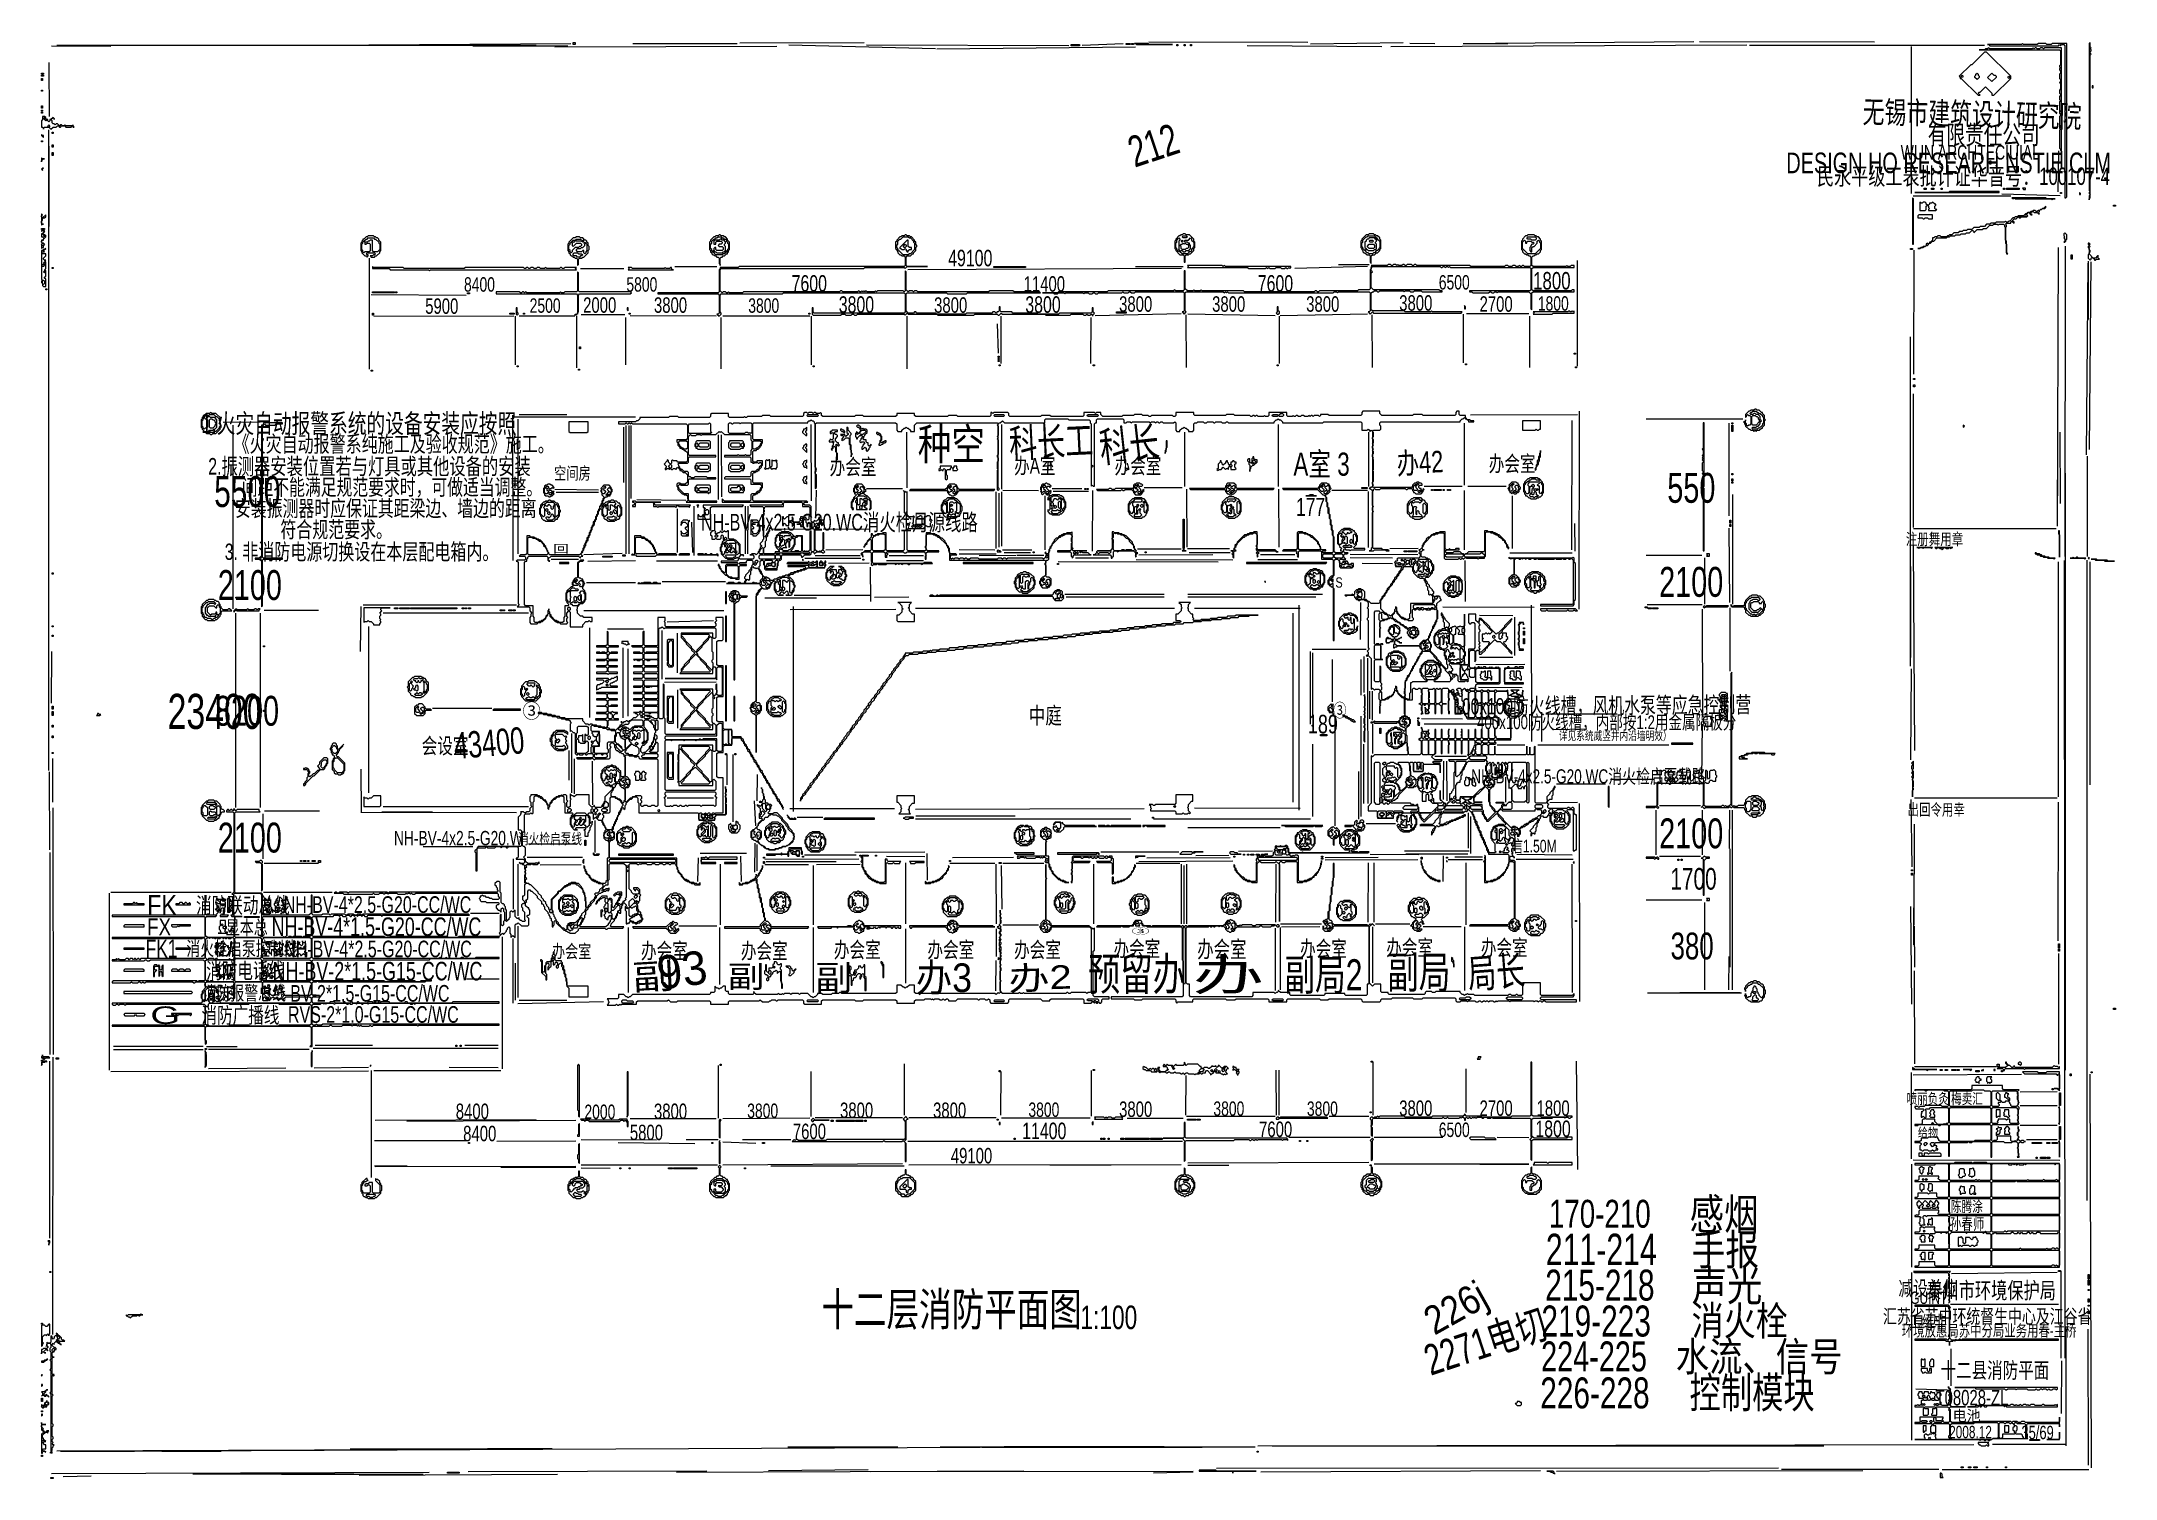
# Model space of a CAD drawing. Extents: x 10 to 1972, y 10 to 1370.
import ezdxf

# ---------------------------------------------------------------- set-up
doc = ezdxf.new("R2010")
doc.units = 0
for name, color, linetype, lineweight in [('OCR_TEXT', 6, 'Continuous', 0), ('TEXT_FALLBACK_OUTLINE', 2, 'Continuous', 0), ('TRACE_CURVE', 6, 'Continuous', 0), ('TRACE_STRAIGHT', 5, 'Continuous', 0), ('TRACE_TEXT_SYMBOL', 6, 'Continuous', 0)]:
    doc.layers.add(name, color=color, linetype=linetype, lineweight=lineweight)
doc.styles.add('wqy-unicode', font='wqy-unicode.lff')

msp = doc.modelspace()

# ---------------------------------------------------------------- texts
at = {"layer": 'OCR_TEXT', "color": 6, "style": 'wqy-unicode'}
for s, height, rotation, width, p in [('无锡市建筑设计研究院', 21.08, -1.2683, 0.72, (1732.6, 1293)), ('212', 29.28, 18.2325, 0.72, (1044.1, 1250.5)), ('科长工', 27.02, 2.6425, 0.72, (925.9, 975.9)), ('科长', 28.77, 6.3402, 0.72, (1012.4, 971.3)), ('办42', 20.39, 2.8341, 0.759313, (1292.5, 960.3)), ('100x100防火线槽，风机水泵等应急控制营', 15.293, 0.3769, 0.72, (1345.6, 733)), ('43400', 24.97, 5.0006, 0.72, (401.1, 690.7)), ('副', 24.1, 3.3665, 1.206935, (569.7, 472)), ('93', 31.65, 7.9696, 1.003268, (594.7, 472.4)), ('办2', 22.35, 1.8183, 1.277132, (924.9, 471.8)), ('局长', 27.57, 4.2588, 0.72, (1360.1, 473.6)), ('226j', 26.89, 29.2612, 0.894527, (1327.7, 145.1)), ('2271电切', 28.89, 18.1818, 0.72, (1324.1, 107.2))]:
    msp.add_text(s, height=height, rotation=rotation, dxfattribs=dict(at, width=width)).set_placement(p)
for s, height, width, p in [('有限责任公司', 17.95, 0.72, (1794.4, 1272.6)), ('DESIGN HO RESEARH NSTIE CLM', 19.523, 0.72, (1660.6, 1245.3)), ('WUN ARCHTECIUIAL', 13.681, 0.72, (1768.8, 1258.2)), ('民永平级工表批计证华音号：100107-4', 16.463, 0.72, (1689.6, 1234.2)), ('49100', 15.62, 0.72, (867.7, 1157.2)), ('8400', 13.67, 0.72, (409.7, 1133.2)), ('5800', 13.67, 0.72, (563.3, 1133.2)), ('7600', 15.62, 0.72, (719.6, 1133.2)), ('11400', 14.64, 0.72, (939.1, 1133.2)), ('7600', 15.62, 0.72, (1160.6, 1133.2)), ('6500', 13.67, 0.72, (1331.8, 1135.2)), ('1800', 16.59, 0.72, (1421, 1135.2)), ('5900', 14.64, 0.72, (373, 1112.2)), ('2500', 13.67, 0.72, (471.8, 1113.2)), ('2000', 14.64, 0.72, (522.4, 1113.2)), ('3800', 14.64, 0.72, (589.4, 1113.2)), ('3800', 13.67, 0.72, (678.6, 1113.2)), ('3800', 15.62, 0.72, (764.2, 1113.2)), ('3800', 14.64, 0.72, (854.4, 1113.2)), ('3800', 15.62, 0.72, (940.7, 1113.2)), ('3800', 14.64, 0.72, (1029.4, 1114.2)), ('3800', 14.64, 0.72, (1117.4, 1114.2)), ('3800', 14.64, 0.72, (1206.4, 1114.2)), ('3800', 14.64, 0.72, (1294.4, 1115.2)), ('2700', 14.64, 0.72, (1370.4, 1114.2)), ('1800', 13.67, 0.72, (1425.5, 1115.2)), ('1.火灾自动报警系统的设备安装应按照', 18.031, 0.72, (161.3, 999.5)), ('种空', 30.05, 0.774912, (839, 973.8)), ('《火灾自动报警系纯施工及验收规范》施工。', 15.424, 0.72, (191.7, 981.4)), ('A室 3', 21.93, 0.72, (1194.3, 959)), ('2.振测器安装位置若与灯具或其他设备的安装', 15.679, 0.72, (167.7, 960.1)), ('空间房', 11.76, 0.72, (495, 955.5)), ('办会室', 15.03, 0.72, (755.6, 959.9)), ('办A室', 15.03, 0.72, (930.1, 960.9)), ('办会室', 15.03, 0.72, (1025.1, 960.9)), ('办会室', 15.03, 0.72, (1379.1, 962.9)), ('550', 28.31, 0.72, (1548, 933.4)), ('5500', 29.28, 0.72, (173.4, 929.4)), ('间距不能满足规范要求时，可做适当调整。', 15.228, 0.72, (199.4, 940.6)), ('安装振测器时应保证其距梁边、墙边的距离', 15.293, 0.72, (193, 920.5)), ('NH-BV-4x2.5-G20.WC消火检月源线路', 15.817, 0.72, (633.9, 907.1)), ('177', 17.08, 0.72, (1196.8, 921)), ('符合规范要求。', 15.36, 0.72, (236, 900.4)), ('注册舞用章', 11.07, 0.72, (1773.6, 893.5)), ('3. 非消防电源切换设在本层配电箱内。', 15.424, 0.72, (183.4, 879.4)), ('回', 7.64, 1.433401, (494, 886)), ('2100', 28.31, 0.72, (176.8, 841.4)), ('2100', 28.31, 0.72, (1540.3, 844.4)), ('S', 9.77, 0.793966, (1234, 853.1)), ('23400', 33.19, 0.72, (129.3, 719.4)), ('8200', 28.31, 0.72, (174.1, 722.4)), ('③', 13.7, 0.928624, (465, 729.6)), ('中庭', 15.75, 0.727876, (944, 724.2)), ('189', 17.57, 0.72, (1208.1, 715.2)), ('③', 12.8, 0.72, (1231.9, 730.6)), ('400x100防火线槽，内部按1:2用金属隔板分', 13.055, 0.72, (1368, 719.2)), ('会设室', 15.03, 0.72, (369.7, 695.9)), ('详见系统威竖井内沿墙明效）', 8.141, 0.72, (1445.4, 708.8)), ('NH-BV-4x2.5-G20.WC消火检启泵载路', 13.386, 0.72, (1362.5, 667.8)), ('出回令用幸', 11.02, 0.72, (1775.3, 637.5)), ('2100', 28.31, 0.72, (176.8, 602.4)), ('2100', 28.31, 0.72, (1540.3, 606.4)), ('NH-BV-4x2.5-G20.W', 13.563, 0.72, (343.4, 609.3)), ('消火检启泵线', 10.28, 0.72, (460.8, 610.3)), ('信1.50M', 11.97, 0.72, (1399.6, 602.5)), ('1700', 20.5, 0.72, (1550.8, 567.3)), ('FK', 19.08, 0.862847, (110, 543)), ('消防联动总线', 15.03, 0.72, (156.2, 545)), ('NH-BV-4*2.5-G20-CC/WC', 15.725, 0.72, (239.1, 545.3)), ('FX', 16.07, 0.819694, (110, 524)), ('显本总', 13.5, 0.72, (184.3, 524.7)), ('NH-BV-4*1.5-G20-CC/WC', 17.575, 0.72, (227.7, 523.4)), ('③', 5.48, 2.321561, (1041, 525.2)), ('FK1', 17.08, 0.72, (108.5, 503)), ('消火栓启泵控制线', 13.39, 0.72, (147, 504.8)), ('NH-BV-4*2.5-G20-CC/WC', 15.725, 0.72, (239.6, 503.3)), ('办会室', 12.65, 0.72, (492.9, 502.6)), ('办会室', 15.03, 0.72, (577.1, 501.9)), ('办会室', 15.03, 0.72, (671.6, 501.9)), ('办会室', 15.03, 0.72, (759.6, 502.9)), ('办会室', 15.03, 0.72, (848.1, 502.9)), ('办会室', 15.03, 0.72, (930.1, 502.9)), ('办会室', 15.03, 0.72, (1024.1, 503.9)), ('办会室', 15.82, 0.72, (1103.3, 503)), ('办会室', 15.03, 0.72, (1200.6, 503.9)), ('办会室', 15.03, 0.72, (1282.1, 504.9)), ('办会室', 15.03, 0.72, (1371.6, 504.9)), ('380', 25.38, 0.72, (1551.1, 501.3)), ('消防电话线', 15.03, 0.72, (165.7, 483)), ('NH-BV-2*1.5-G15-CC/WC', 17.575, 0.72, (228.7, 481.4)), ('副', 20.8, 1.229383, (659, 474.6)), ('副', 24, 1.065465, (742, 472)), ('办3', 27.13, 0.931736, (837, 470.4)), ('预留办', 31.12, 0.72, (1000.1, 471.9)), ('办', 30.3, 1.631579, (1099, 471.8)), ('副局2', 29.52, 0.72, (1185.8, 471.9)), ('副局', 30.32, 0.723417, (1283, 474)), ('消防报警总线', 13.39, 0.72, (162.4, 462.8)), ('BV-2*1.5-G15-CC/WC', 15.725, 0.72, (245.4, 461.3)), ('G', 16.6, 1.628007, (113, 440.2)), ('消防广播线', 15.03, 0.72, (161.3, 441)), ('RVS-2*1.0-G15-CC/WC', 15.725, 0.72, (243.2, 441.3)), ('喷丽负灸', 10.15, 0.72, (1774.4, 364.4)), ('梅卖汇', 10.24, 0.72, (1816.4, 364.4)), ('8400', 14.64, 0.72, (401.9, 350.2)), ('2000', 13.67, 0.72, (523.6, 350.2)), ('3800', 14.64, 0.72, (589.4, 350.2)), ('3800', 13.67, 0.72, (677.6, 351.2)), ('3800', 14.64, 0.72, (765.4, 351.2)), ('3800', 14.64, 0.72, (853.4, 351.2)), ('3800', 13.67, 0.72, (943.6, 352.2)), ('3800', 14.64, 0.72, (1029.4, 352.2)), ('3800', 13.67, 0.72, (1118.6, 353.2)), ('3800', 13.67, 0.72, (1207.1, 353.2)), ('3800', 14.64, 0.72, (1294.4, 353.2)), ('2700', 14.64, 0.72, (1370.4, 353.2)), ('1800', 14.64, 0.72, (1424.3, 353.2)), ('8400', 14.64, 0.72, (408.9, 329.2)), ('5800', 14.64, 0.72, (566.6, 330.2)), ('7600', 14.64, 0.72, (720.8, 331.2)), ('11400', 15.62, 0.72, (937.7, 331.2)), ('7600', 14.64, 0.72, (1161.8, 333.2)), ('6500', 13.67, 0.72, (1331.8, 333.2)), ('1800', 15.62, 0.72, (1423.2, 333.2)), ('给物', 8.7, 0.806349, (1785, 333.1)), ('49100', 14.64, 0.72, (870.2, 308.2)), ('感烟', 29.26, 0.819537, (1569, 245.7)), ('170-210', 26.36, 0.744229, (1436, 247.4)), ('孙春师', 11.07, 0.72, (1815.2, 245.4)), ('陈腾涂', 10.28, 0.72, (1816.2, 262.3)), ('211-214', 29.7, 0.72, (1433.1, 212)), ('手报', 29.13, 0.803477, (1571, 212)), ('215-218', 29.28, 0.72, (1432.5, 178.4)), ('声光', 29.13, 0.842173, (1571, 178)), ('减设单位', 14.11, 0.72, (1766.7, 182.9)), ('泰州市环境保护局', 15.61, 0.72, (1793, 180.2)), ('十二层消防平面图', 31.36, 0.72, (747.8, 154.5)), ('消火栓', 27.68, 0.802822, (1571, 145.5)), ('GUINT', 11.73, 0.72, (1777.8, 175.2)), ('1:100', 22.31, 0.72, (992.8, 151.4)), ('219-223', 29.32, 0.72, (1428.9, 144.4)), ('汇苏省苏中环统督生中心及江谷省', 13.386, 0.72, (1752, 156.8)), ('环境放惠局苏中分局业务用春-主桥', 10.976, 0.72, (1769.8, 144.5)), ('工维非', 11.92, 0.72, (1777.1, 152.5)), ('224-225', 28.34, 0.72, (1428.6, 111.4)), ('水流、信号', 27.76, 0.832976, (1556, 111.5)), ('十二县消防平面', 14.96, 0.72, (1806.5, 105)), ('226-228', 29.28, 0.72, (1427.8, 76.4)), ('控制模块', 29.52, 0.735223, (1569, 76.7)), ('T08028-ZL', 14.64, 0.72, (1801.7, 79.2)), ('2008.12', 11.63, 0.72, (1814.6, 48.2)), ('电池', 10.37, 0.932631, (1818, 64.3)), ('35/69', 12.7, 0.72, (1883, 47.2))]:
    msp.add_text(s, height=height, dxfattribs=dict(at, width=width)).set_placement(p)

# ---------------------------------------------------------------- linework, layer by layer
at = {"layer": 'TEXT_FALLBACK_OUTLINE', "color": 2}
for points in [[(778, 531), (778, 530), (779, 529), (779, 528), (780, 527), (782, 527), (783, 526), (784, 526), (785, 527), (786, 527), (787, 528), (788, 528), (788, 530), (789, 531), (788, 531), (787, 530), (786, 531), (783, 531), (781, 529), (780, 529), (779, 530), (779, 531)], [(784, 529), (785, 530), (786, 529), (785, 528)], [(785, 530), (786, 531), (787, 530), (786, 529)], [(791, 531), (793, 531), (793, 530), (791, 530)]]:
    msp.add_lwpolyline(points, close=True, dxfattribs=at)
at = {"layer": 'TRACE_CURVE', "color": 6}
for points in [[(1852, 1364), (1851, 1363), (1849, 1363), (1848, 1362), (1843, 1362), (1919, 1362), (1920, 1361), (1920, 1348), (1919, 1347), (1919, 1346), (1920, 1345), (1919, 1344), (1919, 1343), (1920, 1342), (1920, 1340), (1919, 1339), (1919, 1335), (1920, 1334), (1920, 1332), (1919, 1331), (1920, 1330), (1920, 1325), (1919, 1324), (1919, 1321), (1920, 1320), (1920, 1319), (1919, 1318), (1919, 1315), (1920, 1314), (1919, 1313), (1919, 1302), (1920, 1301), (1920, 1300), (1919, 1299), (1919, 1288), (1920, 1287), (1919, 1286), (1919, 1269), (1920, 1268), (1920, 1267), (1921, 1266), (1921, 1249), (1921, 1288), (1920, 1289), (1920, 1290), (1921, 1291), (1921, 1303), (1920, 1304), (1921, 1305), (1921, 1364), (1905, 1364), (1904, 1363), (1903, 1364), (1901, 1364), (1900, 1363), (1898, 1363), (1897, 1364), (1896, 1364), (1895, 1363), (1894, 1364), (1893, 1363), (1853, 1363)], [(1884, 1368), (1883, 1367), (1851, 1367), (1852, 1367), (1853, 1366), (1918, 1366), (1919, 1367), (1920, 1366), (1921, 1367), (1923, 1367), (1924, 1366), (1924, 1248), (1923, 1247), (1924, 1246), (1924, 1222), (1925, 1222), (1926, 1223), (1926, 1368), (1912, 1368), (1911, 1367), (1907, 1367), (1906, 1368), (1899, 1368), (1898, 1367), (1885, 1367)], [(1948, 1369), (1947, 1368), (1947, 1229), (1948, 1228), (1947, 1227), (1947, 1226), (1948, 1225), (1947, 1224), (1947, 1220), (1947, 1221), (1948, 1222), (1948, 1357), (1949, 1358), (1948, 1359), (1948, 1360), (1949, 1361), (1949, 1362), (1948, 1363), (1949, 1364), (1948, 1365)], [(825, 1185), (830, 1185), (831, 1184), (832, 1184), (835, 1181), (835, 1180), (836, 1179), (836, 1173), (832, 1169), (831, 1169), (830, 1168), (825, 1168), (820, 1173), (820, 1174), (819, 1175), (819, 1177), (820, 1178), (820, 1181), (822, 1183), (823, 1183)], [(1413, 1182), (1414, 1181), (1414, 1179), (1415, 1179), (1415, 1180), (1416, 1181), (1419, 1181), (1420, 1180), (1421, 1180), (1422, 1179), (1421, 1178), (1420, 1178), (1419, 1177), (1419, 1176), (1418, 1175), (1418, 1172), (1419, 1171), (1420, 1171), (1420, 1175), (1421, 1176), (1422, 1176), (1425, 1179), (1425, 1181), (1426, 1182), (1427, 1181), (1427, 1180), (1428, 1179), (1428, 1174), (1423, 1169), (1416, 1169), (1411, 1174), (1411, 1180)], [(1415, 1184), (1416, 1185), (1423, 1185), (1424, 1184), (1424, 1183), (1423, 1182), (1420, 1182), (1419, 1183), (1416, 1183)], [(220, 1009), (220, 1008), (219, 1007), (218, 1007), (218, 883), (216, 881), (212, 881), (212, 880), (217, 880), (218, 879), (218, 835), (219, 836), (219, 879), (220, 880), (238, 880), (238, 881), (220, 881), (219, 882), (219, 1006), (221, 1008), (222, 1007), (231, 1007), (232, 1008), (238, 1008), (238, 1009)], [(641, 1008), (642, 1009), (643, 1008), (643, 1001), (644, 1000), (643, 999), (623, 999), (622, 1000), (622, 1007), (623, 1008)], [(660, 1008), (661, 1009), (662, 1009), (663, 1008), (664, 1008), (665, 1009), (670, 1009), (671, 1008), (672, 1009), (681, 1009), (682, 1008), (682, 1000), (681, 999), (680, 1000), (679, 999), (678, 1000), (676, 1000), (675, 999), (661, 999), (660, 1000)], [(734, 1016), (735, 1017), (744, 1017), (745, 1016), (744, 1015), (735, 1015)], [(911, 1016), (912, 1017), (920, 1017), (921, 1016), (920, 1015), (912, 1015)], [(999, 1016), (1000, 1017), (1009, 1017), (1010, 1016), (1009, 1015), (1000, 1015)], [(1174, 1016), (1175, 1017), (1179, 1017), (1180, 1016), (1179, 1015), (1175, 1015)], [(1182, 1018), (1184, 1018), (1185, 1017), (1185, 1016), (1184, 1015), (1181, 1015), (1180, 1016)], [(1582, 1009), (1582, 985), (1581, 984), (1582, 983), (1582, 979), (1581, 978), (1582, 977), (1581, 976), (1582, 975), (1581, 974), (1582, 973), (1582, 972), (1581, 971), (1581, 964), (1582, 963), (1582, 962), (1581, 961), (1582, 960), (1582, 888), (1583, 888), (1583, 947), (1582, 948), (1583, 949), (1583, 1009)], [(613, 991), (614, 992), (620, 992), (621, 991), (621, 985), (620, 984), (618, 984), (617, 985), (616, 985), (614, 987), (614, 988), (613, 989)], [(683, 991), (684, 992), (690, 992), (691, 991), (691, 990), (690, 989), (690, 988), (687, 985), (686, 985), (685, 984), (684, 984), (683, 985)], [(605, 970), (606, 969), (606, 967), (605, 966), (603, 968)], [(1003, 968), (1004, 969), (1005, 968), (1004, 967)], [(540, 946), (541, 947), (542, 946), (542, 945), (543, 945), (544, 944), (542, 942), (541, 942), (540, 943)], [(542, 948), (543, 949), (544, 948), (543, 947)], [(544, 941), (545, 942), (546, 941), (545, 940)], [(547, 948), (549, 946), (549, 944), (548, 943), (545, 946)], [(547, 944), (548, 943), (548, 942), (547, 941), (546, 941), (545, 942)], [(1219, 948), (1220, 949), (1223, 946), (1223, 945), (1222, 944), (1221, 944), (1219, 946)], [(1220, 949), (1221, 950), (1222, 949), (1221, 948)], [(1221, 950), (1222, 951), (1223, 951), (1224, 950), (1223, 949), (1222, 949)], [(1225, 945), (1226, 945), (1227, 944), (1225, 942), (1224, 942), (1223, 943)], [(1226, 949), (1227, 950), (1228, 949), (1228, 945), (1227, 944), (1226, 945), (1226, 946), (1224, 948), (1225, 949)], [(1308, 949), (1309, 950), (1310, 949), (1310, 948), (1312, 946), (1311, 945), (1309, 945), (1308, 946)], [(1309, 950), (1310, 951), (1311, 950), (1310, 949)], [(1311, 951), (1312, 952), (1313, 951), (1312, 950)], [(1312, 944), (1313, 945), (1314, 945), (1315, 944), (1314, 943), (1313, 943)], [(1314, 945), (1315, 946), (1316, 945), (1315, 944)], [(539, 930), (540, 931), (541, 930), (540, 929)], [(540, 932), (541, 933), (542, 932), (541, 931)], [(542, 930), (543, 931), (544, 930), (544, 929), (545, 928), (545, 922), (543, 920), (542, 921), (542, 922), (541, 923), (541, 928), (542, 929)], [(543, 931), (544, 932), (545, 931), (544, 930)], [(547, 934), (552, 934), (553, 933), (553, 932), (551, 930), (550, 931), (548, 931), (548, 927), (547, 926), (546, 927), (546, 931), (545, 932)], [(548, 924), (549, 925), (550, 924), (550, 923), (549, 922), (548, 923)], [(551, 926), (552, 927), (554, 925), (554, 924), (553, 923), (551, 925)], [(552, 929), (553, 930), (554, 929), (553, 928)], [(555, 930), (556, 931), (557, 930), (557, 929), (558, 928), (558, 923), (557, 922), (557, 921), (556, 920), (555, 921)], [(550, 920), (551, 921), (552, 920), (553, 920), (554, 919), (553, 918), (552, 918), (551, 917), (548, 917), (547, 918), (546, 918), (545, 919), (546, 920)], [(647, 902), (648, 903), (649, 903), (650, 902), (649, 901), (648, 901)], [(706, 902), (707, 903), (708, 902), (708, 898), (709, 897), (709, 896), (708, 895), (708, 892), (707, 891), (705, 893), (705, 894), (704, 895), (704, 896), (705, 897), (705, 900), (706, 901)], [(710, 905), (716, 905), (717, 904), (718, 904), (719, 903), (718, 902), (713, 902), (712, 901), (711, 902), (709, 902), (708, 903)], [(728, 918), (729, 919), (730, 918), (730, 917), (729, 916), (728, 917)], [(728, 914), (729, 915), (730, 914), (730, 913), (729, 912), (728, 913)], [(738, 914), (739, 915), (740, 915), (741, 914), (741, 911), (740, 910), (739, 910), (738, 911)], [(742, 913), (743, 914), (744, 914), (745, 913), (745, 912), (746, 911), (745, 910), (743, 910), (742, 911)], [(747, 914), (748, 915), (749, 914), (748, 913)], [(802, 903), (803, 904), (807, 904), (808, 903), (808, 889), (807, 888), (797, 888), (796, 889), (796, 900), (798, 902), (799, 902), (800, 903)], [(829, 913), (830, 914), (831, 913), (830, 912)], [(833, 911), (834, 912), (835, 911), (834, 910)], [(836, 911), (837, 912), (838, 911), (837, 910)], [(838, 911), (839, 912), (840, 911), (839, 910)], [(840, 911), (841, 912), (842, 912), (843, 911), (842, 910), (841, 910)], [(1199, 904), (1200, 905), (1204, 905), (1205, 904), (1207, 904), (1208, 903), (1209, 903), (1211, 901), (1212, 901), (1217, 896), (1217, 895), (1219, 893), (1219, 892), (1220, 891), (1220, 890), (1219, 889), (1200, 889), (1199, 890)], [(1239, 905), (1240, 904), (1240, 903), (1239, 902), (1241, 900), (1241, 899), (1240, 898), (1240, 895), (1239, 894), (1238, 894), (1237, 895), (1237, 903)], [(1242, 907), (1243, 908), (1247, 908), (1248, 907), (1249, 907), (1250, 906), (1249, 905), (1248, 905), (1247, 904), (1246, 905), (1245, 905), (1245, 904), (1244, 903), (1242, 905), (1241, 905), (1240, 906), (1241, 907)], [(1251, 903), (1252, 904), (1253, 903), (1253, 902), (1254, 901), (1254, 897), (1253, 896), (1253, 895), (1252, 894), (1251, 895)], [(470, 900), (471, 901), (474, 901), (475, 900), (477, 900), (478, 899), (479, 899), (481, 897), (482, 897), (485, 894), (485, 893), (487, 891), (487, 890), (488, 889), (488, 888), (489, 887), (489, 885), (488, 884), (471, 884), (470, 885)], [(654, 894), (655, 895), (656, 894), (656, 892), (657, 892), (658, 891), (658, 890), (657, 889), (657, 888), (656, 887), (656, 885), (655, 884), (654, 885), (654, 887), (653, 888), (653, 891), (654, 892)], [(655, 895), (656, 896), (657, 895), (656, 894)], [(656, 900), (657, 901), (658, 900), (658, 899), (657, 898), (656, 899)], [(659, 898), (665, 898), (667, 896), (666, 895), (661, 895), (660, 894), (659, 895), (658, 895), (657, 896)], [(657, 893), (658, 894), (659, 893), (659, 892), (658, 891), (657, 892)], [(659, 889), (660, 888), (660, 887), (659, 886), (658, 886), (657, 887)], [(657, 883), (658, 884), (666, 884), (667, 883), (666, 882), (665, 882), (664, 881), (659, 881)], [(661, 892), (662, 891), (662, 890), (660, 888), (659, 889), (659, 890)], [(661, 893), (662, 894), (663, 893), (663, 892), (662, 891), (661, 892)], [(664, 891), (666, 889), (666, 888), (665, 887), (664, 888), (664, 887), (663, 886), (662, 886), (661, 887), (662, 888), (662, 889)], [(665, 887), (666, 888), (667, 887), (666, 886)], [(667, 895), (668, 896), (669, 895), (669, 894), (670, 893), (670, 886), (668, 884), (667, 885), (667, 886), (668, 887), (667, 888)], [(692, 891), (693, 890), (693, 886), (692, 885), (690, 885), (689, 886), (689, 887), (690, 888), (690, 889)], [(689, 883), (690, 884), (703, 884), (704, 883), (704, 881), (703, 880), (690, 880), (689, 881)], [(704, 886), (705, 887), (708, 887), (709, 886), (708, 885), (705, 885)], [(704, 883), (705, 884), (708, 884), (709, 883), (709, 881), (708, 880), (705, 880), (704, 881)], [(708, 898), (709, 899), (710, 898), (709, 897)], [(708, 890), (709, 891), (710, 890), (709, 889)], [(709, 900), (710, 901), (711, 900), (711, 899), (710, 898), (709, 899)], [(711, 898), (712, 899), (713, 898), (713, 894), (712, 893), (711, 893), (710, 892), (709, 893), (709, 895), (711, 897)], [(710, 886), (711, 887), (728, 887), (729, 886), (728, 885), (711, 885)], [(719, 899), (720, 900), (721, 900), (722, 899), (722, 894), (721, 893), (721, 892), (718, 889), (717, 889), (716, 888), (712, 888), (711, 889), (711, 890), (712, 891), (715, 891), (714, 892), (714, 895), (716, 897), (717, 896), (717, 891), (718, 892), (718, 897), (719, 898)], [(714, 898), (715, 899), (716, 898), (715, 897)], [(716, 899), (717, 900), (718, 899), (717, 898)], [(725, 901), (726, 902), (728, 902), (729, 901), (729, 888), (728, 887), (727, 887), (726, 888), (723, 888), (722, 887), (720, 887), (719, 888), (721, 890), (721, 891), (722, 892), (722, 893), (723, 894), (723, 900), (724, 901)], [(719, 901), (720, 902), (721, 901), (720, 900)], [(730, 886), (731, 887), (736, 887), (737, 886), (736, 885), (731, 885)], [(960, 883), (961, 884), (962, 883), (962, 882), (961, 881), (960, 882)], [(986, 886), (987, 887), (988, 887), (989, 886), (988, 885), (987, 885)], [(989, 886), (990, 887), (991, 886), (990, 885)], [(992, 887), (993, 888), (994, 887), (993, 886)], [(1222, 884), (1223, 885), (1231, 885), (1232, 884), (1232, 882), (1231, 881), (1223, 881), (1222, 882)], [(1233, 884), (1234, 885), (1240, 885), (1241, 884), (1241, 882), (1240, 881), (1234, 881), (1233, 882)], [(1240, 901), (1241, 902), (1242, 901), (1241, 900)], [(1243, 901), (1244, 902), (1245, 901), (1245, 895), (1244, 894), (1243, 895), (1243, 896), (1242, 895), (1241, 896), (1241, 897), (1243, 899)], [(1246, 893), (1247, 894), (1248, 893), (1249, 893), (1250, 892), (1249, 891), (1242, 891), (1241, 892), (1242, 893)], [(1248, 898), (1249, 899), (1250, 898), (1250, 896), (1249, 895), (1248, 896)], [(1338, 884), (1339, 885), (1354, 885), (1355, 884), (1355, 883), (1354, 882), (1339, 882), (1338, 883)], [(1371, 885), (1372, 886), (1373, 886), (1375, 884), (1375, 883), (1374, 882), (1357, 882), (1356, 883), (1356, 884), (1357, 885)], [(658, 873), (659, 874), (668, 874), (669, 873), (669, 863), (668, 862), (664, 862), (663, 863), (661, 863), (658, 866)], [(682, 872), (683, 873), (684, 872), (685, 872), (686, 871), (687, 872), (689, 870), (689, 869), (690, 868), (690, 867), (692, 865), (692, 862), (690, 860), (690, 858), (689, 857), (687, 857), (686, 858), (685, 857), (684, 858), (683, 858), (682, 857), (677, 857), (676, 858), (676, 859), (678, 861), (679, 860), (680, 861), (680, 865), (681, 866), (681, 869), (682, 870)], [(684, 876), (685, 877), (686, 876), (686, 875), (685, 874), (684, 875)], [(685, 878), (686, 879), (687, 879), (688, 878), (686, 876), (685, 877)], [(694, 878), (695, 879), (701, 879), (702, 878), (700, 876), (697, 876), (696, 875), (696, 874), (695, 873), (694, 874)], [(704, 878), (705, 879), (706, 879), (707, 878), (707, 877), (706, 876), (706, 872), (705, 871), (696, 871), (695, 872), (696, 873), (697, 873), (698, 874), (701, 874), (702, 873), (704, 873)], [(697, 875), (698, 876), (700, 876), (701, 875), (700, 874), (698, 874)], [(701, 876), (702, 877), (703, 877), (704, 876), (704, 874), (703, 873), (702, 873), (701, 874)], [(736, 874), (737, 875), (738, 874), (741, 874), (742, 875), (743, 875), (744, 874), (742, 872), (737, 872), (736, 873)], [(738, 875), (739, 876), (740, 876), (741, 875), (740, 874), (739, 874)], [(742, 877), (743, 878), (744, 877), (743, 876)], [(746, 876), (747, 877), (748, 877), (749, 876), (749, 875), (748, 874), (747, 874), (746, 875)], [(1243, 875), (1244, 876), (1245, 876), (1246, 875), (1249, 875), (1250, 874), (1250, 873), (1249, 872), (1248, 873), (1245, 873), (1244, 872), (1243, 872), (1242, 873), (1241, 872), (1239, 874), (1240, 875)], [(1242, 877), (1243, 878), (1244, 877), (1243, 876)], [(1291, 876), (1292, 877), (1293, 876), (1293, 875), (1296, 875), (1297, 876), (1298, 875), (1298, 874), (1297, 873), (1292, 873), (1291, 874)], [(1293, 876), (1294, 877), (1295, 877), (1296, 876), (1295, 875), (1294, 875)], [(1296, 879), (1297, 880), (1298, 879), (1297, 878)], [(1299, 879), (1300, 880), (1301, 879), (1301, 878), (1300, 877), (1299, 878)], [(1299, 876), (1300, 877), (1301, 876), (1301, 875), (1300, 874), (1299, 875)], [(1301, 878), (1302, 879), (1303, 879), (1304, 878), (1304, 877), (1302, 875), (1301, 876)], [(1304, 879), (1305, 880), (1306, 879), (1306, 875), (1305, 874), (1304, 875)], [(1306, 879), (1307, 880), (1309, 880), (1310, 879), (1308, 877), (1308, 876), (1307, 875), (1306, 876)], [(1309, 876), (1310, 877), (1311, 876), (1311, 874), (1312, 874), (1313, 873), (1312, 872), (1312, 870), (1311, 869), (1311, 868), (1310, 867), (1309, 868), (1309, 869), (1308, 870), (1308, 874), (1309, 875)], [(1310, 877), (1311, 878), (1312, 877), (1311, 876)], [(1312, 879), (1313, 880), (1321, 880), (1322, 879), (1321, 878), (1320, 878), (1319, 877), (1318, 877), (1317, 878), (1316, 877), (1315, 877), (1314, 878), (1313, 878)], [(1312, 875), (1313, 876), (1314, 875), (1314, 874), (1313, 873), (1312, 874)], [(1318, 866), (1319, 867), (1320, 866), (1321, 866), (1322, 865), (1321, 864), (1317, 864), (1316, 863), (1315, 864), (1313, 864), (1312, 865), (1313, 866)], [(1316, 874), (1317, 873), (1317, 868), (1316, 867), (1315, 868), (1315, 869), (1314, 868), (1313, 869), (1313, 871)], [(1317, 876), (1318, 877), (1319, 876), (1319, 875), (1318, 874), (1317, 875)], [(1318, 873), (1319, 874), (1321, 872), (1321, 871), (1320, 870), (1319, 870), (1318, 871)], [(1320, 870), (1321, 871), (1322, 870), (1322, 869), (1321, 868), (1320, 869)], [(1322, 877), (1323, 878), (1325, 876), (1325, 874), (1326, 873), (1326, 870), (1325, 869), (1325, 868), (1324, 867), (1323, 868), (1323, 871), (1322, 872)], [(1322, 867), (1323, 868), (1324, 867), (1323, 866)], [(509, 850), (510, 849), (510, 845), (511, 844), (510, 843), (510, 840), (509, 839), (508, 840), (508, 841), (507, 842), (507, 848)], [(509, 850), (510, 851), (511, 850), (510, 849)], [(512, 853), (514, 853), (515, 852), (517, 852), (518, 851), (517, 850), (511, 850), (510, 851)], [(513, 858), (514, 859), (516, 857), (517, 857), (518, 856), (517, 855), (514, 855), (513, 856)], [(514, 859), (515, 860), (516, 859), (515, 858)], [(514, 844), (515, 845), (516, 844), (516, 841), (515, 840), (514, 841)], [(515, 860), (516, 861), (517, 860), (516, 859)], [(519, 846), (520, 845), (520, 842), (519, 841), (518, 842), (518, 843), (517, 844)], [(520, 860), (521, 860), (522, 859), (522, 855), (521, 854), (520, 854), (519, 855), (520, 856), (518, 858)], [(521, 850), (522, 850), (523, 849), (523, 848), (524, 847), (524, 842), (523, 841), (523, 840), (522, 839), (521, 840), (521, 846), (519, 848)], [(664, 850), (663, 849), (662, 849), (662, 848), (661, 847), (661, 846), (660, 845), (661, 844), (661, 842), (663, 840), (664, 840), (665, 839), (665, 766), (666, 766), (666, 838), (668, 840), (669, 840), (670, 841), (670, 842), (672, 844), (677, 844), (678, 845), (672, 845), (670, 847), (670, 848), (669, 849), (668, 849), (667, 850)], [(662, 847), (663, 848), (664, 848), (665, 847), (664, 846), (663, 846)], [(662, 845), (663, 846), (664, 845), (664, 844), (663, 843), (662, 844)], [(664, 848), (665, 849), (666, 849), (667, 848), (666, 847), (665, 847)], [(666, 847), (667, 847), (668, 846), (668, 843), (667, 842), (666, 842), (664, 844), (664, 845)], [(668, 846), (669, 847), (670, 846), (670, 843), (669, 842), (668, 843)], [(691, 859), (692, 860), (693, 859), (693, 858), (694, 858), (695, 857), (695, 856), (694, 855), (692, 855), (691, 856)], [(692, 860), (693, 861), (694, 860), (693, 859)], [(693, 861), (694, 862), (695, 862), (696, 861), (695, 860), (694, 860)], [(695, 859), (696, 860), (698, 860), (700, 858), (700, 857), (699, 856), (698, 856)], [(697, 856), (698, 856), (699, 855), (697, 853), (696, 853), (695, 854)], [(706, 859), (707, 858), (707, 857), (708, 856), (708, 850), (707, 849), (706, 849), (705, 850), (705, 851), (704, 852), (704, 857)], [(706, 860), (707, 861), (708, 860), (708, 859), (707, 858), (706, 859)], [(710, 862), (711, 863), (715, 863), (716, 862), (717, 862), (718, 861), (717, 860), (716, 860), (716, 859), (715, 858), (713, 860), (711, 860), (711, 854), (710, 853), (709, 854), (709, 860), (708, 861), (709, 862)], [(709, 851), (710, 852), (711, 851), (710, 850)], [(711, 853), (712, 854), (713, 853), (713, 851), (712, 850), (711, 851)], [(718, 859), (719, 860), (721, 858), (721, 856), (722, 855), (722, 853), (721, 852), (721, 851), (720, 850), (720, 849), (719, 848), (718, 849)], [(955, 859), (956, 860), (958, 858), (959, 858), (960, 857), (959, 856), (958, 856), (957, 855), (955, 857)], [(956, 860), (957, 861), (958, 860), (957, 859)], [(957, 861), (958, 862), (959, 861), (958, 860)], [(962, 861), (963, 861), (964, 860), (964, 859), (965, 858), (964, 857), (964, 856), (963, 855), (962, 856), (962, 858), (961, 858), (960, 859)], [(960, 855), (961, 856), (962, 856), (963, 855), (962, 854), (961, 854)], [(1229, 861), (1230, 862), (1231, 861), (1230, 860)], [(1254, 849), (1255, 850), (1256, 849), (1255, 848)], [(1254, 844), (1255, 845), (1256, 844), (1255, 843)], [(1255, 850), (1256, 851), (1258, 851), (1259, 850), (1258, 849), (1256, 849)], [(1257, 849), (1258, 849), (1259, 848), (1259, 845), (1258, 844), (1257, 844), (1255, 846), (1255, 847)], [(1255, 843), (1256, 844), (1258, 844), (1259, 843), (1258, 842), (1256, 842)], [(1328, 844), (1329, 845), (1330, 845), (1331, 844), (1329, 842), (1328, 843)], [(508, 834), (509, 835), (510, 834), (510, 832), (509, 831), (508, 832)], [(512, 839), (513, 840), (514, 839), (516, 839), (517, 840), (518, 839), (519, 839), (520, 838), (519, 837), (518, 837), (517, 836), (513, 836), (512, 837), (511, 837), (510, 838), (511, 839)], [(520, 839), (521, 840), (522, 839), (521, 838)], [(663, 842), (664, 843), (665, 842), (664, 841)], [(664, 841), (665, 842), (666, 842), (667, 841), (666, 840), (665, 840)], [(1277, 829), (1278, 830), (1279, 830), (1281, 828), (1282, 828), (1285, 825), (1284, 824), (1283, 824), (1282, 823), (1279, 823), (1278, 824), (1278, 828)], [(1308, 836), (1309, 837), (1327, 837), (1328, 836), (1328, 834), (1327, 833), (1326, 834), (1325, 834), (1324, 833), (1323, 833), (1322, 834), (1321, 833), (1318, 833), (1317, 834), (1315, 834), (1314, 833), (1313, 834), (1311, 834), (1310, 833), (1309, 833), (1308, 834)], [(1326, 841), (1327, 842), (1328, 841), (1327, 840)], [(615, 808), (616, 809), (641, 809), (642, 808), (641, 807), (641, 806), (636, 801), (636, 800), (630, 794), (630, 793), (629, 792), (625, 796), (625, 797), (619, 803), (619, 804)], [(643, 807), (644, 806), (644, 793), (645, 792), (645, 785), (644, 784), (644, 783), (645, 782), (645, 776), (644, 775), (639, 780), (639, 781), (631, 789), (631, 790), (630, 791), (630, 792), (635, 797), (635, 798), (641, 804), (641, 805)], [(1282, 804), (1283, 805), (1286, 805), (1288, 803), (1287, 802), (1286, 802), (1285, 801), (1283, 801), (1282, 802)], [(1286, 815), (1287, 816), (1288, 816), (1289, 815), (1289, 809), (1288, 808), (1285, 811), (1285, 813), (1286, 814)], [(1289, 816), (1290, 817), (1291, 817), (1295, 813), (1295, 812), (1294, 811), (1294, 810), (1293, 809), (1292, 810), (1291, 810), (1290, 811), (1290, 815)], [(1306, 815), (1309, 815), (1310, 814), (1309, 813), (1307, 813), (1306, 812), (1305, 812), (1304, 813)], [(1304, 811), (1305, 812), (1306, 811), (1306, 810), (1305, 809), (1304, 810)], [(1304, 808), (1305, 809), (1307, 809), (1308, 808), (1309, 808), (1310, 807), (1309, 806), (1306, 806)], [(1306, 812), (1307, 813), (1309, 813), (1310, 812), (1310, 809), (1309, 808), (1308, 808), (1306, 810)], [(1310, 812), (1311, 813), (1312, 812), (1312, 809), (1311, 808), (1310, 809)], [(1330, 809), (1331, 808), (1331, 807), (1332, 806), (1332, 800), (1331, 799), (1330, 799), (1329, 800), (1329, 801), (1328, 802), (1328, 807)], [(1330, 810), (1331, 811), (1332, 810), (1332, 809), (1331, 808), (1330, 809)], [(1334, 812), (1335, 813), (1339, 813), (1340, 812), (1341, 812), (1342, 811), (1341, 810), (1340, 810), (1339, 809), (1338, 810), (1337, 809), (1336, 810), (1335, 810), (1334, 809), (1333, 809), (1332, 810), (1332, 811), (1333, 812)], [(1333, 806), (1334, 807), (1336, 805), (1336, 799), (1336, 800), (1337, 801), (1337, 805), (1338, 806), (1339, 806), (1341, 804), (1341, 801), (1340, 800), (1339, 801), (1339, 802), (1339, 799), (1340, 798), (1340, 797), (1338, 795), (1335, 795), (1334, 796), (1333, 796), (1332, 797), (1333, 798)], [(1335, 807), (1336, 808), (1337, 807), (1337, 806), (1336, 805), (1335, 806)], [(1338, 815), (1339, 816), (1341, 814), (1340, 813), (1339, 813), (1338, 814)], [(1339, 807), (1340, 808), (1341, 807), (1340, 806)], [(1341, 810), (1342, 811), (1343, 810), (1342, 809)], [(1342, 814), (1343, 815), (1344, 814), (1344, 812), (1343, 811), (1342, 812)], [(1342, 809), (1343, 810), (1345, 808), (1345, 801), (1343, 799), (1342, 800)], [(1348, 814), (1349, 815), (1351, 813), (1351, 811), (1350, 810), (1350, 809), (1355, 809), (1356, 808), (1356, 798), (1355, 797), (1354, 797), (1352, 799), (1350, 799), (1349, 800), (1347, 800), (1346, 801), (1346, 808), (1347, 809), (1348, 809)], [(1354, 814), (1355, 815), (1356, 814), (1356, 811), (1355, 810), (1354, 811)], [(1370, 822), (1371, 823), (1372, 823), (1374, 821), (1374, 820), (1382, 812), (1382, 811), (1380, 809), (1379, 810), (1378, 809), (1377, 810), (1376, 810), (1375, 809), (1373, 809), (1373, 806), (1374, 805), (1373, 804), (1373, 803), (1374, 802), (1379, 802), (1380, 801), (1379, 800), (1379, 799), (1372, 792), (1371, 792), (1370, 793), (1370, 794), (1371, 795), (1370, 796), (1370, 797), (1371, 798), (1370, 799), (1370, 800), (1371, 801), (1370, 802), (1370, 811), (1371, 812), (1371, 813), (1370, 814), (1370, 817), (1371, 818), (1370, 819)], [(1383, 807), (1384, 808), (1385, 807), (1385, 806), (1384, 805), (1383, 806)], [(1391, 811), (1392, 810), (1392, 808), (1391, 807), (1392, 806), (1390, 804), (1389, 805), (1389, 809)], [(580, 796), (581, 797), (592, 797), (593, 796), (593, 793), (592, 792), (582, 792), (581, 791), (580, 792)], [(580, 790), (581, 791), (592, 791), (593, 790), (593, 786), (592, 785), (581, 785), (580, 786)], [(580, 784), (581, 785), (582, 785), (583, 784), (585, 784), (586, 785), (592, 785), (593, 784), (593, 780), (592, 779), (581, 779), (580, 780)], [(629, 790), (633, 786), (633, 785), (639, 779), (639, 778), (643, 774), (642, 773), (616, 773), (615, 774), (617, 776), (617, 777), (623, 783), (623, 784)], [(1271, 798), (1272, 799), (1276, 799), (1277, 798), (1277, 786), (1276, 785), (1272, 785), (1271, 786)], [(1316, 792), (1317, 793), (1323, 793), (1327, 789), (1327, 788), (1332, 783), (1331, 782), (1330, 782), (1329, 783), (1328, 783), (1327, 784), (1321, 784), (1320, 783), (1319, 783), (1315, 779), (1315, 777), (1314, 776), (1314, 773), (1315, 772), (1315, 770), (1319, 766), (1320, 766), (1321, 765), (1320, 764), (1307, 764), (1306, 763), (1305, 763), (1305, 754), (1304, 753), (1304, 748), (1303, 747), (1302, 748), (1301, 748), (1300, 749), (1300, 764), (1302, 766), (1302, 767), (1303, 768), (1303, 769), (1304, 770), (1304, 771), (1305, 772), (1305, 773), (1307, 775), (1307, 776), (1308, 777), (1308, 778), (1309, 779), (1309, 780), (1310, 781), (1310, 782), (1312, 784), (1312, 785), (1313, 786), (1313, 787), (1314, 788), (1314, 789), (1316, 791)], [(1315, 800), (1316, 801), (1317, 800), (1317, 799), (1318, 798), (1319, 798), (1320, 797), (1319, 796), (1318, 796), (1317, 795), (1316, 795), (1315, 796)], [(1316, 801), (1317, 802), (1318, 802), (1319, 801), (1318, 800), (1317, 800)], [(1318, 802), (1319, 803), (1320, 802), (1319, 801)], [(1321, 801), (1323, 801), (1324, 800), (1324, 796), (1322, 794), (1321, 794), (1320, 793), (1319, 794), (1319, 795), (1320, 796), (1321, 796), (1322, 797), (1321, 798), (1320, 798), (1319, 799)], [(1339, 794), (1340, 795), (1341, 794), (1341, 793), (1343, 791), (1342, 790), (1342, 789), (1341, 788), (1341, 786), (1340, 785), (1339, 786), (1339, 788), (1338, 789), (1338, 792), (1339, 793)], [(1341, 784), (1342, 785), (1343, 784), (1342, 783)], [(1342, 788), (1343, 789), (1344, 788), (1343, 787)], [(1349, 785), (1350, 786), (1352, 784), (1352, 783), (1351, 782), (1349, 782), (1348, 781), (1347, 781), (1346, 782), (1343, 782), (1342, 783), (1344, 785), (1345, 785), (1346, 784), (1347, 785), (1348, 785), (1349, 784)], [(1343, 796), (1344, 797), (1345, 796), (1344, 795)], [(1343, 790), (1344, 791), (1345, 790), (1345, 789), (1344, 788), (1343, 789)], [(1344, 798), (1345, 799), (1350, 799), (1353, 796), (1351, 794), (1349, 796), (1348, 796), (1347, 795), (1346, 796), (1345, 796), (1344, 797)], [(1344, 791), (1345, 792), (1346, 791), (1345, 790)], [(1345, 788), (1346, 789), (1347, 788), (1346, 787)], [(1352, 795), (1353, 796), (1355, 794), (1355, 793), (1356, 792), (1356, 789), (1355, 788), (1355, 786), (1354, 785), (1353, 785), (1352, 786)], [(580, 777), (581, 778), (592, 778), (593, 777), (593, 774), (592, 773), (581, 773), (580, 774)], [(580, 771), (581, 772), (592, 772), (593, 771), (593, 768), (592, 767), (581, 767), (580, 768)], [(580, 765), (581, 766), (592, 766), (593, 765), (593, 761), (592, 760), (581, 760), (580, 761)], [(1317, 780), (1318, 781), (1319, 780), (1319, 776), (1320, 775), (1319, 774), (1319, 770), (1318, 769), (1316, 771), (1316, 772), (1315, 773), (1315, 776), (1316, 777), (1316, 778), (1317, 779)], [(1321, 783), (1327, 783), (1328, 782), (1329, 782), (1330, 781), (1329, 780), (1327, 780), (1326, 779), (1325, 780), (1323, 780), (1322, 779), (1321, 780), (1320, 780), (1319, 781)], [(1323, 778), (1324, 779), (1325, 778), (1325, 776), (1323, 774), (1323, 773), (1321, 771), (1320, 771), (1319, 772), (1321, 774), (1321, 775), (1323, 777)], [(1325, 769), (1326, 770), (1327, 769), (1329, 769), (1330, 768), (1329, 767), (1328, 767), (1327, 766), (1321, 766), (1319, 768), (1320, 769)], [(1325, 774), (1326, 773), (1326, 772), (1325, 771), (1324, 771), (1323, 772)], [(1333, 779), (1334, 780), (1338, 776), (1338, 775), (1342, 771), (1342, 770), (1343, 769), (1343, 765), (1342, 764), (1328, 764), (1327, 765), (1328, 766), (1329, 766), (1330, 767), (1331, 767), (1331, 768), (1333, 770), (1333, 772), (1334, 773), (1334, 776), (1333, 777)], [(1327, 775), (1328, 776), (1329, 775), (1329, 774), (1328, 773), (1327, 774)], [(1329, 780), (1330, 781), (1332, 779), (1332, 778), (1333, 777), (1333, 773), (1332, 772), (1332, 771), (1331, 770), (1330, 771), (1330, 778), (1329, 779)], [(1329, 770), (1330, 771), (1331, 770), (1331, 769), (1330, 768), (1329, 769)], [(1331, 781), (1332, 782), (1333, 781), (1332, 780)], [(1332, 780), (1333, 781), (1334, 780), (1333, 779)], [(1341, 773), (1342, 774), (1343, 773), (1342, 772)], [(1342, 781), (1343, 782), (1344, 781), (1351, 781), (1352, 780), (1352, 766), (1356, 766), (1357, 765), (1356, 764), (1351, 764), (1350, 765), (1350, 769), (1349, 770), (1349, 771), (1345, 771), (1344, 772), (1344, 774), (1345, 775), (1345, 776), (1344, 777), (1344, 778), (1342, 780)], [(1343, 767), (1344, 768), (1345, 767), (1344, 766)], [(1345, 770), (1346, 771), (1347, 770), (1347, 769), (1346, 768), (1345, 769)], [(1355, 784), (1356, 783), (1356, 781), (1355, 780), (1352, 780), (1351, 781), (1352, 782), (1353, 782)], [(1352, 777), (1353, 778), (1354, 777), (1354, 776), (1356, 774), (1356, 772), (1354, 770), (1354, 769), (1353, 768), (1352, 769)], [(1353, 779), (1354, 780), (1359, 780), (1360, 779), (1359, 778), (1359, 777), (1356, 774), (1355, 775), (1355, 776), (1354, 777), (1354, 778)], [(1355, 771), (1356, 772), (1357, 772), (1358, 771), (1358, 770), (1359, 769), (1359, 768), (1360, 767), (1359, 766), (1354, 766), (1353, 767), (1353, 768), (1355, 770)], [(1358, 776), (1359, 777), (1360, 776), (1359, 775)], [(1358, 765), (1359, 766), (1360, 765), (1359, 764)], [(1361, 776), (1362, 777), (1365, 777), (1366, 776), (1366, 769), (1365, 768), (1362, 768), (1361, 769)], [(1367, 776), (1368, 777), (1388, 777), (1389, 776), (1389, 764), (1388, 763), (1368, 763), (1367, 764)], [(580, 759), (581, 760), (582, 759), (585, 759), (586, 760), (587, 759), (588, 760), (592, 760), (593, 759), (593, 755), (592, 754), (581, 754), (580, 755)], [(580, 752), (581, 753), (592, 753), (593, 752), (593, 749), (592, 748), (581, 748), (580, 749)], [(580, 746), (581, 747), (592, 747), (593, 746), (593, 743), (592, 742), (581, 742), (580, 743)], [(615, 755), (616, 756), (642, 756), (643, 755), (638, 750), (638, 749), (631, 742), (631, 741), (629, 739), (623, 745), (623, 746), (617, 752), (617, 753)], [(644, 754), (645, 753), (645, 739), (644, 738), (644, 735), (645, 734), (645, 732), (644, 731), (644, 726), (645, 725), (645, 724), (644, 723), (643, 723), (638, 728), (638, 729), (630, 737), (630, 738), (631, 739), (631, 740), (636, 745), (636, 746)], [(645, 749), (646, 750), (647, 749), (646, 748)], [(1316, 757), (1317, 758), (1321, 758), (1322, 757), (1322, 744), (1321, 743), (1317, 743), (1316, 744)], [(1326, 757), (1327, 758), (1328, 757), (1328, 744), (1327, 743), (1324, 743), (1323, 744), (1323, 747), (1322, 748), (1323, 749), (1323, 754), (1322, 755), (1322, 756), (1323, 757)], [(1329, 757), (1330, 758), (1331, 757), (1332, 757), (1333, 758), (1334, 757), (1334, 745), (1332, 743), (1330, 743), (1329, 744)], [(1341, 755), (1342, 756), (1343, 755), (1342, 754)], [(1344, 756), (1345, 757), (1346, 756), (1346, 755), (1345, 754), (1344, 755)], [(1345, 753), (1346, 754), (1347, 753), (1346, 752)], [(1346, 751), (1347, 752), (1348, 751), (1347, 750)], [(1347, 749), (1348, 750), (1349, 749), (1349, 748), (1348, 747), (1347, 748)], [(1348, 753), (1349, 754), (1350, 753), (1350, 752), (1349, 751), (1348, 752)], [(1348, 747), (1349, 748), (1350, 747), (1349, 746)], [(1349, 757), (1350, 758), (1352, 758), (1353, 757), (1353, 755), (1354, 754), (1353, 753), (1354, 752), (1354, 751), (1353, 750), (1352, 750), (1351, 751), (1351, 753), (1350, 754), (1350, 755), (1349, 756)], [(1356, 758), (1357, 757), (1357, 756), (1358, 755), (1359, 755), (1360, 754), (1360, 731), (1359, 730), (1357, 732), (1357, 733), (1356, 734), (1356, 736), (1355, 737), (1355, 741), (1356, 742), (1356, 744), (1354, 746), (1354, 756)], [(1358, 756), (1359, 757), (1360, 756), (1359, 755)], [(1362, 755), (1365, 755), (1366, 754), (1366, 744), (1365, 743), (1364, 743), (1365, 743), (1366, 742), (1366, 731), (1365, 730), (1361, 730), (1360, 731), (1360, 753)], [(1361, 757), (1362, 758), (1365, 758), (1366, 757), (1366, 756), (1365, 755), (1362, 755), (1361, 756)], [(1367, 754), (1368, 755), (1371, 755), (1372, 754), (1372, 744), (1371, 743), (1370, 744), (1369, 743), (1368, 743), (1367, 744)], [(1373, 754), (1374, 755), (1377, 755), (1379, 753), (1379, 745), (1377, 743), (1374, 743), (1373, 744)], [(1379, 754), (1380, 755), (1384, 755), (1385, 754), (1385, 744), (1384, 743), (1380, 743), (1379, 744)], [(1387, 755), (1396, 755), (1397, 754), (1397, 748), (1394, 745), (1394, 744), (1393, 743), (1387, 743), (1385, 745), (1385, 753)], [(1396, 745), (1397, 746), (1398, 745), (1397, 744)], [(1399, 748), (1406, 748), (1409, 745), (1408, 744), (1406, 744), (1405, 745), (1398, 745), (1397, 746)], [(1403, 753), (1404, 754), (1406, 752), (1407, 752), (1408, 751), (1407, 750), (1401, 750), (1400, 751), (1402, 753)], [(546, 734), (547, 735), (548, 734), (549, 734), (550, 733), (550, 730), (549, 729), (547, 729), (546, 730)], [(568, 728), (578, 728), (579, 727), (579, 723), (578, 722), (571, 722), (570, 721), (569, 721), (567, 719), (566, 719), (565, 720), (564, 720), (563, 721), (560, 721), (559, 722), (560, 723), (561, 723), (562, 724), (565, 724), (566, 725), (566, 726)], [(576, 734), (577, 735), (578, 735), (579, 734), (579, 733), (578, 732), (577, 732), (576, 733)], [(577, 731), (578, 732), (579, 731), (578, 730)], [(580, 727), (581, 728), (584, 728), (589, 723), (589, 721), (590, 720), (590, 719), (591, 718), (591, 716), (590, 715), (590, 712), (589, 711), (589, 708), (587, 706), (587, 704), (585, 702), (585, 701), (581, 697), (580, 697), (579, 696), (577, 698), (577, 701), (578, 702), (578, 703), (579, 704), (580, 704), (583, 707), (583, 708), (584, 709), (584, 716), (583, 717), (583, 718), (580, 721)], [(580, 740), (581, 741), (592, 741), (593, 740), (593, 736), (592, 735), (581, 735), (580, 736)], [(580, 734), (581, 735), (584, 735), (585, 734), (586, 734), (587, 735), (592, 735), (593, 734), (593, 730), (592, 729), (590, 729), (589, 730), (588, 730), (587, 731), (586, 731), (585, 732), (581, 732), (580, 733)], [(580, 731), (581, 732), (582, 732), (583, 731), (585, 731), (586, 730), (585, 729), (581, 729), (580, 730)], [(586, 727), (587, 728), (589, 728), (591, 726), (591, 723), (590, 722), (588, 724), (588, 725)], [(591, 727), (592, 728), (593, 727), (593, 719), (592, 718), (591, 719)], [(629, 737), (631, 735), (631, 734), (638, 727), (638, 726), (643, 721), (642, 720), (616, 720), (615, 721), (617, 723), (617, 724), (624, 731), (624, 732)], [(681, 739), (682, 740), (683, 740), (684, 739), (685, 739), (686, 738), (684, 736), (683, 736), (681, 738)], [(682, 741), (683, 742), (684, 741), (683, 740)], [(683, 742), (684, 743), (685, 743), (686, 742), (685, 741), (684, 741)], [(685, 735), (686, 736), (687, 735), (686, 734)], [(688, 742), (689, 742), (690, 741), (690, 737), (689, 736), (688, 737), (688, 738), (686, 740)], [(686, 736), (687, 737), (688, 737), (689, 736), (688, 735), (687, 735)], [(1297, 730), (1298, 730), (1299, 729), (1297, 727), (1298, 726), (1299, 726), (1300, 725), (1299, 724), (1298, 724), (1297, 723), (1295, 725), (1295, 728)], [(1298, 730), (1299, 731), (1300, 731), (1301, 730), (1300, 729), (1299, 729)], [(1301, 729), (1303, 729), (1304, 728), (1304, 724), (1302, 722), (1300, 722), (1299, 723), (1300, 724), (1301, 724), (1302, 725), (1301, 726), (1300, 726), (1299, 727)], [(1321, 737), (1322, 736), (1322, 735), (1321, 734), (1320, 734), (1319, 735)], [(1348, 744), (1349, 745), (1350, 744), (1350, 743), (1349, 742), (1348, 743)], [(1351, 740), (1352, 741), (1353, 740), (1353, 739), (1352, 738), (1351, 739)], [(1352, 738), (1353, 739), (1354, 738), (1354, 737), (1353, 736), (1352, 737)], [(1353, 736), (1354, 737), (1355, 736), (1355, 735), (1354, 734), (1353, 735)], [(1367, 742), (1368, 743), (1369, 742), (1371, 742), (1372, 741), (1372, 731), (1371, 730), (1368, 730), (1367, 731)], [(1373, 742), (1374, 743), (1377, 743), (1379, 741), (1379, 731), (1378, 730), (1374, 730), (1373, 731)], [(1381, 743), (1382, 742), (1383, 743), (1385, 741), (1385, 731), (1384, 730), (1380, 730), (1379, 731), (1379, 741)], [(1394, 742), (1395, 743), (1396, 743), (1397, 742), (1398, 742), (1399, 741), (1398, 740), (1398, 739), (1397, 738), (1397, 735), (1396, 734), (1395, 735), (1395, 736), (1394, 737)], [(1395, 744), (1396, 745), (1397, 744), (1396, 743)], [(1397, 733), (1398, 734), (1399, 733), (1398, 732)], [(1398, 738), (1399, 739), (1400, 738), (1400, 737), (1399, 736), (1398, 737)], [(1404, 734), (1405, 735), (1406, 735), (1408, 733), (1407, 732), (1406, 732), (1405, 731), (1401, 731), (1400, 732), (1400, 733), (1401, 734)], [(1401, 738), (1402, 739), (1403, 739), (1404, 738), (1402, 736), (1401, 737)], [(1408, 744), (1409, 745), (1411, 743), (1411, 741), (1412, 740), (1412, 739), (1411, 738), (1411, 736), (1409, 734), (1408, 735)], [(517, 721), (518, 722), (526, 722), (527, 721), (527, 714), (526, 713), (525, 714), (524, 714), (524, 708), (523, 707), (522, 708), (522, 714), (521, 713), (518, 713), (518, 711), (517, 710), (516, 711), (516, 715), (517, 716)], [(516, 709), (517, 710), (518, 709), (518, 707), (519, 707), (520, 706), (524, 706), (526, 708), (527, 707), (527, 698), (525, 696), (517, 696), (516, 697)], [(527, 712), (528, 713), (529, 712), (529, 710), (528, 709), (527, 710)], [(530, 722), (531, 723), (532, 723), (533, 722), (536, 722), (537, 721), (540, 721), (541, 720), (544, 720), (545, 719), (548, 719), (549, 718), (552, 718), (553, 717), (553, 714), (552, 713), (552, 708), (551, 707), (546, 707), (545, 706), (545, 701), (546, 700), (546, 697), (545, 696), (534, 696), (533, 697), (533, 702), (534, 703), (538, 703), (538, 717), (531, 717), (530, 718)], [(534, 709), (536, 707), (536, 706), (537, 705), (537, 704), (536, 703), (531, 703), (530, 704), (532, 706), (532, 707)], [(530, 707), (531, 708), (532, 707), (531, 706)], [(531, 716), (532, 717), (536, 717), (537, 716), (537, 715), (536, 714), (536, 713), (535, 712), (533, 712), (532, 713), (532, 714), (531, 715)], [(536, 714), (537, 715), (538, 714), (538, 707), (537, 706), (535, 708), (535, 712), (536, 713)], [(554, 715), (555, 716), (556, 716), (557, 715), (557, 713), (558, 712), (558, 711), (559, 711), (560, 710), (561, 710), (562, 709), (562, 700), (561, 699), (559, 701), (559, 702), (556, 705), (555, 705), (553, 707), (553, 712), (554, 713)], [(558, 722), (559, 722), (560, 721), (557, 718), (556, 719), (556, 720)], [(558, 718), (559, 719), (560, 719), (561, 718), (560, 717), (560, 716), (562, 714), (561, 713), (560, 713), (559, 712), (557, 714), (557, 716), (558, 717)], [(560, 719), (561, 720), (562, 720), (563, 719), (562, 718), (561, 718)], [(563, 713), (564, 714), (565, 713), (565, 712), (564, 711), (562, 711), (561, 712), (562, 713)], [(562, 717), (563, 718), (565, 718), (566, 717), (566, 716), (565, 715), (563, 715), (562, 716)], [(564, 711), (566, 709), (566, 708), (568, 706), (563, 701), (562, 702), (562, 709)], [(567, 717), (568, 718), (569, 717), (569, 715), (570, 715), (571, 714), (571, 713), (569, 711), (569, 709), (568, 708), (566, 710), (566, 712), (567, 713)], [(568, 718), (569, 719), (570, 718), (569, 717)], [(574, 721), (575, 722), (576, 721), (578, 721), (580, 719), (579, 718), (578, 718), (577, 717), (576, 718), (574, 718), (573, 717), (572, 718), (570, 718), (569, 719), (571, 721)], [(571, 712), (572, 713), (573, 712), (573, 710), (572, 709), (571, 709), (570, 710), (571, 711)], [(572, 706), (573, 707), (574, 706), (574, 705), (573, 704), (572, 705)], [(574, 715), (575, 716), (576, 715), (576, 711), (575, 710), (574, 711)], [(578, 706), (579, 707), (580, 706), (579, 705)], [(579, 707), (580, 708), (581, 707), (580, 706)], [(580, 718), (581, 719), (582, 718), (582, 717), (583, 716), (583, 709), (581, 707), (580, 708)], [(591, 706), (592, 707), (593, 706), (593, 698), (592, 697), (586, 697), (585, 698), (586, 699), (587, 699), (589, 701), (589, 702), (590, 703), (590, 704), (591, 705)], [(589, 709), (590, 710), (591, 709), (591, 706), (590, 705), (590, 704), (588, 702), (587, 703), (587, 704), (588, 705), (588, 706), (589, 707)], [(590, 713), (591, 714), (592, 713), (592, 710), (591, 709), (590, 710)], [(651, 725), (653, 725), (654, 724), (654, 699), (653, 698), (650, 698), (649, 699), (649, 710), (636, 710), (635, 709), (634, 709), (633, 710), (632, 709), (601, 709), (600, 710), (600, 712), (601, 713), (649, 713), (649, 723)], [(600, 708), (601, 709), (605, 709), (606, 708), (607, 709), (617, 709), (618, 708), (619, 709), (628, 709), (629, 708), (630, 709), (647, 709), (648, 708), (648, 699), (647, 698), (646, 698), (645, 699), (645, 704), (613, 704), (613, 696), (612, 695), (612, 690), (613, 689), (612, 688), (612, 672), (613, 671), (612, 670), (612, 669), (613, 668), (613, 666), (645, 666), (645, 671), (646, 672), (648, 670), (648, 662), (647, 661), (601, 661), (600, 662)], [(655, 718), (656, 719), (659, 719), (660, 718), (660, 705), (659, 704), (658, 705), (657, 705), (656, 704), (655, 705)], [(660, 718), (661, 719), (662, 719), (663, 718), (663, 705), (662, 704), (660, 706)], [(1289, 719), (1290, 720), (1292, 720), (1293, 719), (1295, 719), (1297, 717), (1296, 716), (1289, 716), (1289, 713), (1290, 713), (1291, 712), (1291, 711), (1290, 710), (1290, 706), (1291, 705), (1291, 710), (1292, 711), (1292, 712), (1293, 713), (1294, 713), (1295, 712), (1295, 711), (1293, 709), (1293, 706), (1294, 706), (1296, 704), (1295, 703), (1294, 703), (1293, 702), (1289, 702), (1288, 703), (1287, 703), (1286, 704), (1287, 705), (1288, 705), (1288, 706), (1287, 707), (1287, 716), (1286, 715), (1286, 713), (1287, 712), (1287, 707), (1285, 705), (1283, 707), (1283, 714), (1284, 715), (1284, 716), (1286, 718), (1287, 718), (1288, 719)], [(1290, 714), (1291, 715), (1292, 714), (1292, 713), (1291, 712), (1290, 713)], [(1297, 715), (1298, 716), (1300, 714), (1300, 708), (1299, 707), (1299, 706), (1298, 705), (1297, 706), (1297, 708), (1296, 707), (1295, 707), (1294, 708), (1294, 709), (1297, 712)], [(1294, 714), (1295, 715), (1296, 714), (1296, 713), (1295, 712), (1294, 713)], [(1316, 715), (1317, 716), (1319, 714), (1319, 713), (1318, 712), (1318, 711), (1317, 710), (1316, 711)], [(1316, 708), (1317, 709), (1321, 709), (1322, 708), (1322, 696), (1321, 695), (1317, 695), (1316, 696)], [(1319, 712), (1320, 713), (1321, 713), (1322, 712), (1322, 711), (1321, 710), (1320, 710), (1319, 711)], [(1320, 716), (1321, 717), (1322, 716), (1322, 715), (1321, 714), (1320, 715)], [(1322, 708), (1323, 709), (1327, 709), (1328, 708), (1328, 696), (1327, 695), (1323, 695), (1322, 696)], [(1360, 708), (1361, 709), (1365, 709), (1366, 708), (1366, 704), (1365, 703), (1365, 702), (1364, 701), (1364, 700), (1363, 699), (1363, 698), (1362, 697), (1362, 696), (1361, 695), (1360, 696)], [(1367, 708), (1368, 709), (1371, 709), (1372, 708), (1372, 706), (1371, 705), (1370, 706), (1368, 706), (1367, 707)], [(1373, 708), (1374, 709), (1378, 709), (1379, 708), (1379, 707), (1378, 706), (1374, 706), (1373, 707)], [(1379, 708), (1380, 709), (1384, 709), (1385, 708), (1385, 707), (1384, 706), (1380, 706), (1379, 707)], [(530, 702), (531, 703), (532, 702), (532, 697), (531, 696), (530, 697)], [(533, 695), (534, 696), (535, 695), (536, 696), (539, 696), (540, 695), (541, 695), (542, 696), (544, 696), (545, 695), (545, 693), (544, 692), (534, 692), (533, 693)], [(553, 704), (554, 705), (555, 705), (560, 700), (560, 699), (559, 698), (558, 698), (554, 702), (554, 703)], [(568, 705), (569, 705), (570, 704), (571, 704), (572, 703), (573, 703), (575, 701), (575, 696), (573, 694), (570, 694), (569, 695), (566, 695), (565, 696), (563, 696), (562, 697), (562, 698), (563, 699), (563, 700)], [(562, 694), (563, 695), (565, 695), (566, 694), (570, 694), (571, 693), (573, 693), (574, 694), (575, 693), (575, 692), (576, 691), (592, 691), (593, 690), (593, 647), (592, 646), (591, 646), (590, 647), (587, 647), (586, 646), (584, 646), (583, 647), (580, 647), (579, 646), (578, 646), (577, 647), (577, 649), (578, 650), (578, 651), (577, 652), (577, 653), (578, 654), (578, 655), (577, 656), (572, 656), (571, 655), (569, 655), (568, 654), (567, 654), (563, 650), (562, 651), (562, 663), (563, 664), (565, 664), (566, 665), (566, 666), (567, 667), (567, 671), (564, 674), (563, 674), (562, 675)], [(580, 695), (581, 696), (592, 696), (593, 695), (593, 693), (592, 692), (579, 692), (578, 693), (578, 694), (579, 695)], [(587, 703), (588, 702), (588, 701), (587, 700), (586, 700), (585, 701)], [(613, 700), (614, 701), (616, 699), (616, 698), (624, 690), (624, 689), (628, 685), (626, 683), (626, 682), (620, 676), (620, 675), (614, 669), (613, 670)], [(615, 702), (616, 703), (641, 703), (642, 702), (642, 701), (638, 697), (638, 696), (631, 689), (631, 688), (629, 686), (622, 693), (622, 694), (616, 700), (616, 701)], [(643, 700), (644, 699), (644, 670), (643, 669), (641, 671), (641, 672), (635, 678), (635, 679), (630, 684), (630, 686), (638, 694), (638, 695)], [(1271, 687), (1272, 688), (1275, 688), (1276, 687), (1276, 649), (1275, 648), (1273, 648), (1271, 650)], [(1279, 687), (1280, 688), (1281, 688), (1282, 687), (1280, 685), (1279, 686)], [(1285, 687), (1286, 688), (1289, 688), (1290, 687), (1291, 687), (1292, 686), (1293, 686), (1295, 684), (1295, 683), (1296, 682), (1296, 680), (1297, 679), (1296, 678), (1296, 676), (1295, 675), (1295, 674), (1294, 673), (1293, 674), (1293, 682), (1292, 683), (1291, 682), (1290, 683), (1290, 684), (1283, 684), (1282, 685), (1284, 687)], [(1293, 687), (1294, 688), (1303, 688), (1304, 687), (1304, 680), (1305, 679), (1305, 675), (1303, 673), (1302, 673), (1301, 672), (1301, 670), (1300, 669), (1301, 668), (1301, 665), (1297, 661), (1296, 661), (1295, 662), (1295, 664), (1294, 665), (1294, 666), (1291, 669), (1296, 674), (1296, 675), (1297, 676), (1297, 682), (1296, 683), (1296, 684)], [(1296, 705), (1297, 706), (1298, 705), (1297, 704)], [(1308, 687), (1309, 688), (1310, 688), (1311, 687), (1311, 681), (1312, 682), (1313, 681), (1313, 682), (1314, 683), (1315, 682), (1315, 681), (1315, 687), (1316, 688), (1317, 687), (1317, 680), (1316, 679), (1309, 679), (1308, 680)], [(1311, 687), (1312, 688), (1314, 688), (1315, 687), (1314, 686), (1314, 684), (1313, 683), (1312, 684), (1312, 685), (1311, 686)], [(1375, 689), (1376, 690), (1378, 688), (1377, 687), (1377, 685), (1376, 684), (1376, 680), (1377, 679), (1377, 677), (1379, 675), (1377, 673), (1376, 673), (1376, 672), (1374, 670), (1374, 667), (1375, 666), (1375, 665), (1372, 662), (1371, 662), (1364, 655), (1352, 655), (1352, 653), (1351, 652), (1349, 652), (1348, 653), (1348, 666), (1349, 667), (1349, 668), (1350, 669), (1352, 669), (1352, 671), (1353, 672), (1353, 675), (1354, 676), (1354, 679), (1355, 680), (1355, 681), (1356, 682), (1356, 683), (1357, 684), (1357, 685), (1358, 686), (1358, 687), (1360, 689)], [(1348, 688), (1349, 689), (1357, 689), (1358, 688), (1357, 687), (1357, 686), (1356, 685), (1356, 684), (1355, 683), (1355, 682), (1354, 681), (1354, 680), (1352, 678), (1352, 677), (1349, 674), (1348, 675)], [(1361, 693), (1362, 694), (1376, 694), (1377, 693), (1377, 691), (1376, 690), (1362, 690), (1361, 691)], [(1364, 699), (1365, 700), (1366, 699), (1366, 696), (1365, 695), (1364, 695), (1363, 696), (1363, 697), (1364, 698)], [(1367, 704), (1368, 705), (1371, 705), (1372, 704), (1372, 696), (1371, 695), (1368, 695), (1367, 696), (1367, 698), (1366, 699), (1367, 700)], [(1373, 704), (1374, 705), (1377, 705), (1379, 703), (1379, 696), (1378, 695), (1374, 695), (1373, 696)], [(1380, 688), (1381, 687), (1381, 686), (1380, 685), (1381, 684), (1381, 678), (1380, 677), (1379, 677), (1378, 678), (1378, 679), (1377, 680), (1377, 684), (1378, 685), (1378, 686)], [(1398, 688), (1400, 688), (1401, 687), (1401, 672), (1400, 671), (1398, 671), (1398, 663), (1399, 664), (1401, 662), (1401, 651), (1400, 650), (1398, 650), (1395, 647), (1394, 648), (1392, 648), (1391, 647), (1391, 645), (1387, 641), (1386, 641), (1385, 642), (1385, 643), (1380, 648), (1380, 662), (1383, 665), (1384, 665), (1384, 666), (1385, 667), (1385, 670), (1384, 671), (1385, 672), (1387, 672), (1388, 673), (1391, 673), (1395, 677), (1397, 675), (1396, 676), (1396, 680), (1397, 681), (1396, 682), (1397, 683), (1397, 685), (1396, 686)], [(1382, 687), (1383, 688), (1384, 687), (1384, 684), (1384, 685), (1385, 686), (1386, 685), (1386, 683), (1385, 682), (1385, 676), (1386, 677), (1386, 682), (1387, 683), (1388, 682), (1388, 678), (1389, 677), (1389, 676), (1390, 676), (1391, 675), (1390, 674), (1389, 674), (1388, 673), (1384, 673), (1383, 674), (1382, 674), (1381, 675), (1382, 676), (1383, 676), (1383, 677), (1382, 678)], [(1387, 687), (1388, 688), (1389, 687), (1388, 686)], [(1391, 687), (1392, 688), (1394, 686), (1394, 685), (1395, 684), (1395, 680), (1394, 679), (1394, 678), (1392, 676), (1391, 677), (1391, 678), (1392, 679), (1392, 685), (1391, 686)], [(1394, 687), (1395, 688), (1396, 687), (1395, 686)], [(1401, 687), (1402, 688), (1414, 688), (1415, 687), (1415, 670), (1414, 669), (1413, 670), (1413, 671), (1411, 671), (1411, 670), (1410, 669), (1410, 668), (1409, 667), (1409, 666), (1408, 665), (1407, 666), (1407, 669), (1408, 670), (1406, 670), (1405, 671), (1404, 671), (1404, 669), (1403, 668), (1402, 669), (1402, 670), (1401, 671)], [(1415, 687), (1416, 688), (1417, 687), (1417, 650), (1416, 649), (1415, 650)], [(541, 679), (542, 680), (543, 679), (543, 678), (545, 676), (545, 675), (544, 674), (544, 673), (543, 672), (543, 671), (542, 670), (541, 671), (541, 672), (540, 673), (540, 677), (541, 678)], [(542, 680), (543, 681), (544, 680), (543, 679)], [(547, 683), (548, 684), (550, 684), (551, 683), (553, 683), (554, 682), (554, 681), (553, 680), (552, 681), (551, 680), (550, 680), (549, 681), (547, 679), (544, 682), (545, 683)], [(550, 673), (551, 674), (552, 673), (552, 670), (553, 669), (553, 668), (552, 667), (551, 667), (550, 666), (548, 666), (547, 667), (545, 667), (544, 668), (545, 669), (546, 669), (547, 670), (548, 669), (549, 669), (550, 670)], [(545, 674), (546, 675), (547, 674), (547, 672), (546, 671), (545, 672)], [(548, 677), (549, 678), (550, 677), (550, 673), (549, 672), (548, 673)], [(555, 668), (556, 668), (557, 667), (557, 666), (559, 664), (560, 664), (562, 662), (562, 652), (561, 651), (561, 650), (560, 649), (559, 650), (559, 651), (557, 653), (556, 653), (555, 654), (554, 654), (553, 655), (550, 655), (549, 656), (549, 659), (550, 660), (550, 661), (551, 662), (551, 663), (553, 665), (553, 666)], [(551, 676), (552, 677), (553, 676), (552, 675)], [(554, 679), (555, 680), (557, 678), (557, 672), (556, 671), (556, 670), (555, 669), (554, 669), (553, 670), (553, 674), (554, 675)], [(557, 670), (558, 671), (560, 669), (561, 669), (562, 668), (560, 666), (559, 666), (557, 668)], [(560, 673), (562, 673), (563, 672), (562, 671), (561, 671), (560, 670), (559, 670), (558, 671)], [(564, 672), (565, 672), (566, 671), (566, 667), (565, 666), (564, 667), (564, 668), (562, 670)], [(628, 683), (629, 683), (636, 676), (636, 675), (642, 669), (642, 668), (641, 667), (616, 667), (615, 668), (618, 671), (618, 672), (624, 678), (624, 679)], [(1281, 684), (1282, 683), (1282, 681), (1283, 680), (1283, 679), (1282, 678), (1282, 674), (1281, 673), (1280, 674), (1280, 675), (1279, 676), (1279, 682)], [(1279, 672), (1280, 673), (1282, 671), (1282, 670), (1281, 669), (1280, 669), (1279, 670)], [(1284, 669), (1285, 670), (1286, 669), (1289, 669), (1290, 668), (1291, 668), (1293, 666), (1293, 665), (1294, 664), (1294, 662), (1295, 661), (1295, 660), (1291, 656), (1290, 657), (1290, 662), (1291, 663), (1291, 664), (1290, 665), (1290, 666), (1289, 665), (1288, 666), (1281, 666), (1280, 667), (1282, 669)], [(1283, 678), (1284, 679), (1285, 678), (1285, 676), (1284, 675), (1283, 676)], [(1287, 673), (1288, 674), (1289, 673), (1290, 674), (1292, 672), (1291, 671), (1290, 671), (1289, 670), (1286, 670), (1285, 671), (1284, 671), (1283, 672), (1284, 673)], [(1284, 679), (1285, 680), (1286, 679), (1285, 678)], [(1286, 677), (1287, 678), (1288, 677), (1288, 676), (1287, 675), (1286, 676)], [(1301, 670), (1302, 671), (1304, 669), (1305, 669), (1306, 668), (1304, 666), (1303, 666), (1301, 668)], [(1302, 671), (1303, 672), (1304, 671), (1303, 670)], [(1303, 672), (1304, 673), (1305, 673), (1306, 672), (1305, 671), (1304, 671)], [(1308, 672), (1309, 672), (1310, 671), (1310, 667), (1307, 664), (1305, 664), (1304, 665), (1305, 666), (1306, 666), (1308, 668), (1306, 670)], [(1313, 672), (1314, 673), (1315, 672), (1315, 671), (1316, 670), (1316, 664), (1315, 663), (1314, 663), (1313, 664), (1313, 665), (1312, 666), (1312, 670), (1313, 671)], [(1314, 673), (1315, 674), (1316, 673), (1315, 672)], [(1318, 676), (1319, 677), (1323, 677), (1324, 676), (1325, 676), (1326, 675), (1325, 674), (1325, 673), (1324, 672), (1323, 673), (1321, 673), (1320, 674), (1319, 673), (1319, 670), (1321, 672), (1322, 671), (1322, 670), (1321, 669), (1321, 668), (1320, 667), (1320, 663), (1321, 663), (1321, 666), (1322, 667), (1322, 669), (1324, 671), (1325, 670), (1325, 664), (1324, 663), (1326, 661), (1325, 660), (1323, 660), (1322, 659), (1320, 659), (1319, 660), (1317, 660), (1316, 661), (1318, 663), (1317, 664), (1317, 673), (1316, 673), (1315, 674), (1317, 676)], [(1325, 674), (1326, 675), (1327, 674), (1326, 673)], [(1326, 673), (1327, 674), (1329, 672), (1329, 671), (1330, 670), (1330, 666), (1329, 665), (1329, 664), (1328, 663), (1327, 663), (1326, 664)], [(1375, 670), (1376, 671), (1377, 670), (1377, 669), (1378, 669), (1379, 668), (1379, 667), (1378, 666), (1376, 666), (1375, 667)], [(1378, 673), (1380, 673), (1381, 672), (1380, 671), (1379, 671), (1378, 670), (1377, 670), (1376, 671)], [(1382, 672), (1384, 670), (1384, 667), (1383, 666), (1382, 667), (1382, 668), (1381, 668), (1380, 669), (1380, 670)], [(1389, 685), (1390, 686), (1391, 685), (1391, 679), (1390, 678), (1389, 679)], [(1390, 676), (1391, 677), (1392, 676), (1391, 675)], [(1552, 673), (1553, 672), (1553, 671), (1551, 669), (1550, 670), (1550, 671)], [(1552, 670), (1553, 671), (1554, 670), (1553, 669)], [(1567, 673), (1568, 674), (1569, 673), (1568, 672)], [(548, 654), (549, 655), (552, 655), (553, 654), (554, 654), (555, 653), (556, 653), (558, 651), (558, 650), (560, 648), (560, 647), (559, 646), (559, 645), (558, 644), (558, 643), (557, 642), (557, 641), (556, 640), (556, 638), (555, 637), (555, 636), (554, 635), (554, 634), (553, 633), (553, 632), (552, 631), (552, 630), (551, 629), (551, 627), (550, 626), (550, 625), (549, 624), (545, 624), (544, 625), (544, 626), (543, 627), (543, 628), (542, 629), (542, 630), (541, 631), (541, 632), (540, 633), (541, 634), (541, 635), (542, 636), (542, 637), (541, 638), (541, 639), (542, 640), (547, 640), (548, 641)], [(543, 650), (544, 651), (546, 649), (546, 646), (545, 645), (542, 645), (541, 646), (542, 647), (542, 648), (543, 649)], [(563, 667), (564, 667), (565, 666), (563, 664), (562, 664), (561, 665)], [(600, 659), (601, 660), (647, 660), (648, 659), (648, 657), (647, 656), (649, 654), (648, 653), (648, 647), (647, 646), (646, 647), (635, 647), (634, 646), (633, 647), (622, 647), (621, 646), (620, 647), (619, 647), (618, 646), (616, 646), (615, 647), (614, 647), (613, 646), (612, 646), (611, 647), (608, 647), (607, 646), (606, 646), (605, 647), (604, 646), (601, 646), (600, 647), (600, 653), (599, 654), (601, 656), (600, 657)], [(1276, 654), (1277, 655), (1278, 654), (1278, 650), (1277, 649), (1276, 650)], [(1278, 665), (1279, 666), (1280, 665), (1280, 664), (1279, 663), (1278, 664)], [(1278, 658), (1279, 659), (1280, 658), (1280, 656), (1279, 655), (1278, 656)], [(1279, 662), (1280, 663), (1281, 662), (1281, 661), (1280, 660), (1279, 661)], [(1279, 652), (1280, 653), (1281, 652), (1282, 652), (1283, 651), (1285, 651), (1286, 650), (1284, 648), (1283, 649), (1281, 649), (1280, 648), (1279, 649)], [(1287, 660), (1288, 661), (1289, 660), (1289, 654), (1287, 652), (1283, 652), (1282, 653), (1281, 653), (1280, 654), (1281, 655), (1285, 655), (1286, 656), (1287, 655)], [(1281, 659), (1282, 660), (1283, 659), (1283, 658), (1282, 657), (1281, 658)], [(1282, 661), (1283, 662), (1284, 661), (1283, 660)], [(1285, 662), (1286, 663), (1287, 662), (1287, 659), (1285, 657), (1284, 658), (1284, 660), (1285, 661)], [(1310, 665), (1311, 666), (1312, 665), (1312, 664), (1313, 663), (1313, 662), (1315, 660), (1316, 660), (1317, 659), (1316, 658), (1316, 651), (1320, 651), (1320, 657), (1321, 658), (1322, 657), (1322, 652), (1323, 652), (1326, 649), (1330, 649), (1331, 648), (1331, 646), (1325, 640), (1314, 640), (1313, 641), (1313, 645), (1312, 646), (1312, 648), (1311, 648), (1310, 647), (1309, 647), (1308, 648), (1306, 648), (1305, 649), (1287, 649), (1286, 650), (1287, 651), (1288, 651), (1289, 652), (1290, 652), (1292, 654), (1293, 654), (1293, 655), (1294, 656), (1294, 657), (1302, 665), (1303, 664), (1308, 664), (1309, 665)], [(1289, 656), (1290, 657), (1291, 656), (1290, 655)], [(1324, 652), (1325, 653), (1326, 652), (1325, 651)], [(1336, 648), (1337, 649), (1338, 648), (1338, 647), (1337, 646), (1336, 647)], [(1343, 653), (1344, 654), (1345, 653), (1344, 652)], [(1346, 652), (1347, 651), (1347, 650), (1346, 649), (1345, 649), (1344, 650)], [(1346, 655), (1347, 656), (1348, 655), (1348, 654), (1347, 653), (1346, 654)], [(1348, 651), (1349, 652), (1351, 652), (1352, 651), (1352, 650), (1351, 649), (1349, 649), (1348, 650)], [(1352, 654), (1353, 655), (1354, 654), (1355, 654), (1357, 652), (1357, 651), (1355, 649), (1354, 649), (1353, 648), (1352, 649)], [(1355, 654), (1356, 655), (1361, 655), (1362, 654), (1360, 652), (1357, 652)], [(1355, 649), (1356, 650), (1358, 650), (1359, 649), (1357, 647)], [(1364, 655), (1365, 654), (1365, 649), (1364, 648), (1363, 649), (1362, 649), (1360, 651), (1360, 652), (1361, 653), (1362, 653)], [(1360, 649), (1361, 650), (1362, 649), (1361, 648)], [(1376, 665), (1379, 662), (1379, 660), (1380, 659), (1379, 658), (1379, 651), (1380, 650), (1380, 647), (1382, 645), (1382, 644), (1385, 641), (1385, 640), (1378, 633), (1377, 634), (1377, 635), (1375, 637), (1375, 638), (1374, 639), (1374, 642), (1373, 643), (1373, 648), (1366, 648), (1365, 649), (1366, 650), (1373, 650), (1366, 650), (1365, 651), (1365, 654), (1367, 656), (1367, 657), (1368, 658), (1369, 658)], [(1380, 666), (1381, 667), (1382, 667), (1383, 666), (1381, 664), (1379, 664), (1378, 665), (1379, 666)], [(1398, 650), (1400, 650), (1401, 649), (1401, 644), (1400, 643), (1393, 643), (1392, 644), (1392, 646), (1393, 647), (1396, 647), (1396, 648)], [(1404, 667), (1405, 667), (1406, 666), (1406, 665), (1407, 664), (1407, 663), (1410, 663), (1410, 664), (1411, 665), (1412, 664), (1412, 663), (1413, 663), (1413, 665), (1414, 666), (1415, 665), (1415, 652), (1413, 650), (1403, 650), (1401, 652), (1401, 664)], [(1423, 647), (1424, 648), (1429, 648), (1430, 647), (1430, 645), (1429, 644), (1424, 644), (1423, 645)], [(1623, 650), (1624, 651), (1626, 651), (1627, 650), (1627, 643), (1625, 641), (1624, 641), (1623, 642), (1623, 644), (1622, 645), (1622, 648), (1623, 649)], [(1629, 654), (1630, 655), (1631, 655), (1632, 654), (1634, 654), (1635, 653), (1634, 652), (1628, 652), (1627, 653), (1628, 654)], [(1629, 650), (1630, 651), (1632, 651), (1633, 650), (1634, 650), (1635, 649), (1633, 647), (1630, 647), (1629, 648)], [(1635, 652), (1636, 653), (1637, 652), (1636, 651)], [(1636, 651), (1637, 652), (1638, 651), (1637, 650)], [(1637, 650), (1638, 651), (1639, 650), (1639, 647), (1640, 646), (1639, 645), (1639, 643), (1638, 642), (1637, 643), (1637, 645), (1636, 646), (1636, 647), (1637, 648)], [(508, 643), (509, 644), (510, 644), (511, 643), (511, 642), (509, 640), (508, 641)], [(512, 636), (513, 637), (514, 636), (514, 634), (515, 634), (516, 633), (515, 632), (515, 631), (514, 630), (514, 627), (513, 626), (512, 627), (512, 628), (511, 629), (511, 634), (512, 635)], [(513, 637), (514, 638), (515, 637), (514, 636)], [(516, 640), (524, 640), (526, 638), (525, 637), (515, 637), (514, 638)], [(517, 633), (518, 634), (519, 634), (520, 633), (519, 632), (519, 631), (518, 630), (518, 629), (517, 628), (516, 628), (515, 629), (515, 630), (517, 632)], [(519, 635), (520, 636), (521, 635), (520, 634)], [(521, 633), (522, 634), (523, 634), (524, 633), (523, 632), (523, 631), (522, 630), (522, 629), (521, 628), (520, 628), (519, 629), (519, 630), (521, 632)], [(525, 637), (526, 638), (527, 637), (527, 636), (528, 635), (528, 628), (526, 626), (525, 627), (525, 628), (524, 628), (523, 629), (523, 630), (525, 632)], [(530, 643), (531, 644), (532, 643), (532, 641), (531, 640), (530, 641)], [(533, 643), (534, 644), (535, 644), (536, 643), (536, 642), (534, 640), (533, 641)], [(533, 639), (534, 640), (535, 639), (534, 638)], [(535, 636), (536, 637), (537, 636), (536, 635)], [(536, 638), (537, 639), (538, 638), (537, 637)], [(537, 639), (538, 640), (539, 639), (538, 638)], [(540, 643), (541, 644), (544, 644), (545, 643), (545, 642), (544, 641), (541, 641), (540, 642)], [(593, 642), (594, 643), (595, 642), (594, 641)], [(632, 639), (633, 640), (634, 640), (635, 639), (634, 638), (634, 636), (636, 634), (635, 633), (633, 633), (632, 634)], [(633, 627), (634, 628), (635, 627), (634, 626)], [(636, 639), (638, 637), (636, 635), (634, 637)], [(634, 628), (635, 629), (636, 628), (635, 627)], [(639, 630), (640, 631), (641, 630), (643, 630), (644, 629), (644, 628), (643, 627), (643, 618), (642, 617), (641, 618), (641, 628), (639, 626), (637, 628), (636, 628), (635, 629), (636, 630)], [(638, 636), (639, 635), (639, 634), (638, 633), (637, 633), (636, 634)], [(637, 639), (638, 640), (639, 639), (638, 638)], [(638, 637), (639, 638), (640, 637), (640, 636), (639, 635), (638, 636)], [(640, 639), (641, 640), (642, 640), (643, 639), (641, 637), (640, 638)], [(640, 635), (641, 636), (642, 635), (645, 635), (646, 636), (647, 635), (647, 634), (646, 633), (641, 633), (640, 634)], [(642, 636), (643, 637), (644, 637), (645, 636), (644, 635), (643, 635)], [(643, 638), (644, 639), (645, 638), (644, 637)], [(644, 639), (645, 640), (646, 640), (647, 639), (646, 638), (645, 638)], [(645, 627), (646, 628), (647, 627), (647, 626), (648, 625), (648, 619), (647, 618), (647, 617), (646, 616), (645, 617)], [(1257, 630), (1258, 631), (1259, 631), (1260, 630), (1260, 627), (1259, 626), (1257, 626), (1256, 627), (1256, 628), (1255, 627), (1254, 628), (1254, 629), (1255, 630)], [(1260, 628), (1261, 629), (1262, 628), (1261, 627)], [(1274, 641), (1275, 642), (1281, 642), (1282, 641), (1282, 636), (1281, 635), (1279, 635), (1278, 636), (1280, 638), (1280, 639), (1279, 640), (1277, 640), (1276, 639), (1276, 637), (1277, 637), (1278, 636), (1277, 635), (1275, 635), (1274, 636)], [(1276, 639), (1277, 640), (1279, 640), (1280, 639), (1280, 638), (1279, 637), (1277, 637), (1276, 638)], [(1282, 641), (1283, 642), (1288, 642), (1289, 641), (1289, 640), (1288, 639), (1287, 640), (1284, 640), (1283, 639), (1282, 640)], [(1284, 638), (1285, 639), (1286, 639), (1287, 638), (1287, 637), (1288, 637), (1289, 636), (1288, 635), (1283, 635), (1282, 636), (1282, 637), (1283, 638), (1284, 637)], [(1289, 641), (1290, 642), (1297, 642), (1298, 641), (1297, 640), (1290, 640)], [(1294, 627), (1295, 628), (1296, 627), (1295, 626)], [(1298, 640), (1305, 640), (1307, 638), (1306, 637), (1305, 637), (1305, 636), (1304, 635), (1304, 632), (1303, 631), (1302, 632), (1302, 637), (1301, 637), (1300, 636), (1299, 637), (1297, 637), (1296, 638)], [(1302, 628), (1303, 629), (1304, 629), (1305, 628), (1305, 626), (1306, 626), (1307, 625), (1306, 624), (1305, 624), (1304, 623), (1299, 623), (1298, 624), (1297, 624), (1296, 625), (1297, 626), (1302, 626)], [(1299, 633), (1300, 634), (1301, 633), (1301, 628), (1300, 627), (1299, 628), (1298, 628), (1297, 629), (1297, 630), (1299, 632)], [(1300, 647), (1311, 647), (1312, 646), (1312, 644), (1311, 643), (1299, 643), (1298, 644), (1298, 645)], [(1305, 641), (1306, 642), (1311, 642), (1312, 641), (1311, 640), (1306, 640)], [(1306, 637), (1307, 638), (1309, 636), (1309, 635), (1310, 634), (1310, 629), (1309, 628), (1309, 627), (1307, 625), (1306, 626), (1306, 628), (1307, 629), (1306, 630)], [(1314, 639), (1315, 640), (1323, 640), (1324, 639), (1318, 633), (1315, 636), (1315, 637), (1314, 638)], [(1330, 643), (1331, 642), (1334, 642), (1335, 641), (1334, 640), (1329, 640), (1328, 641)], [(1331, 646), (1332, 647), (1336, 647), (1337, 646), (1337, 645), (1335, 643), (1332, 643), (1331, 644)], [(1336, 641), (1337, 642), (1354, 642), (1355, 641), (1354, 640), (1337, 640)], [(1338, 646), (1339, 647), (1354, 647), (1355, 646), (1355, 644), (1354, 643), (1338, 643), (1337, 644), (1338, 645)], [(1356, 646), (1357, 647), (1358, 646), (1358, 644), (1357, 643), (1356, 644)], [(1358, 646), (1359, 647), (1361, 645), (1361, 644), (1360, 643), (1359, 643), (1358, 644)], [(1361, 646), (1362, 647), (1371, 647), (1373, 645), (1373, 644), (1372, 643), (1363, 643), (1362, 644), (1362, 645)], [(1387, 627), (1388, 628), (1393, 628), (1394, 627), (1395, 627), (1396, 626), (1393, 623), (1391, 625), (1390, 625), (1389, 624), (1389, 615), (1388, 614), (1387, 615), (1387, 625), (1386, 625), (1385, 626), (1386, 627)], [(1423, 643), (1424, 644), (1425, 643), (1428, 643), (1429, 642), (1429, 639), (1427, 637), (1426, 637), (1424, 635), (1423, 635), (1422, 634), (1421, 634), (1419, 632), (1418, 632), (1416, 630), (1415, 630), (1414, 629), (1413, 629), (1411, 627), (1410, 627), (1408, 625), (1407, 625), (1406, 626), (1405, 626), (1404, 627), (1402, 627), (1401, 626), (1400, 626), (1393, 633), (1393, 634), (1387, 640), (1390, 643), (1391, 643), (1392, 642), (1423, 642)], [(1430, 640), (1431, 641), (1432, 640), (1431, 639)], [(1431, 642), (1432, 643), (1433, 642), (1433, 641), (1432, 640), (1431, 641)], [(1438, 644), (1440, 642), (1439, 641), (1439, 640), (1438, 639), (1436, 641), (1436, 642)], [(1436, 639), (1437, 640), (1438, 639), (1438, 638), (1437, 637), (1436, 638)], [(1439, 639), (1440, 640), (1441, 639), (1441, 636), (1442, 636), (1443, 635), (1441, 633), (1441, 630), (1440, 629), (1439, 630), (1439, 631), (1438, 632), (1438, 637), (1439, 638)], [(1440, 640), (1441, 641), (1442, 640), (1441, 639)], [(1443, 642), (1444, 643), (1449, 643), (1450, 642), (1451, 642), (1452, 641), (1450, 639), (1449, 639), (1448, 640), (1446, 640), (1445, 639), (1444, 640), (1442, 640), (1441, 641), (1442, 642)], [(1441, 628), (1442, 629), (1450, 629), (1451, 628), (1449, 626), (1444, 626), (1443, 627), (1442, 627)], [(1442, 638), (1443, 639), (1444, 638), (1444, 637), (1443, 636), (1442, 637)], [(1444, 635), (1445, 636), (1446, 636), (1447, 635), (1446, 634), (1446, 633), (1444, 631), (1443, 631), (1442, 632), (1444, 634)], [(1446, 638), (1447, 639), (1448, 638), (1448, 636), (1447, 635), (1446, 636)], [(1449, 635), (1450, 634), (1450, 632), (1449, 631), (1447, 631), (1446, 632)], [(1451, 640), (1452, 641), (1454, 639), (1454, 638), (1455, 637), (1455, 632), (1454, 631), (1454, 630), (1453, 629), (1451, 631)], [(1627, 639), (1628, 640), (1633, 640), (1634, 639), (1633, 638), (1628, 638)], [(1629, 645), (1630, 646), (1633, 646), (1635, 644), (1635, 643), (1634, 642), (1629, 642), (1628, 643), (1629, 644)], [(1634, 640), (1635, 641), (1636, 640), (1635, 639)], [(545, 623), (547, 623), (548, 622), (547, 621), (546, 621), (545, 620), (545, 619), (546, 619), (547, 618), (547, 617), (546, 616), (544, 616), (542, 618), (542, 619), (543, 620), (543, 621)], [(546, 615), (547, 616), (548, 616), (549, 615), (548, 614), (547, 614)], [(549, 621), (550, 622), (551, 621), (551, 620), (552, 619), (551, 618), (551, 617), (550, 616), (549, 617), (549, 618), (547, 620), (548, 621)], [(548, 616), (549, 617), (550, 616), (549, 615)], [(632, 626), (633, 627), (634, 626), (634, 624), (635, 624), (635, 625), (636, 626), (637, 625), (637, 623), (634, 620), (634, 618), (633, 617), (632, 618), (632, 619), (631, 620), (631, 624), (632, 625)], [(638, 624), (639, 625), (640, 624), (640, 618), (639, 617), (638, 618), (638, 619), (637, 618), (636, 618), (635, 619), (638, 622)], [(635, 615), (636, 616), (643, 616), (644, 615), (643, 614), (642, 614), (641, 613), (638, 613), (637, 614), (636, 614)], [(1228, 622), (1229, 623), (1232, 620), (1230, 618), (1229, 618), (1228, 619)], [(1229, 623), (1230, 624), (1231, 623), (1230, 622)], [(1230, 624), (1231, 625), (1232, 624), (1231, 623)], [(1232, 617), (1233, 618), (1234, 617), (1233, 616)], [(1235, 624), (1237, 622), (1237, 619), (1236, 618), (1235, 619), (1235, 620), (1233, 622)], [(1233, 618), (1234, 619), (1235, 619), (1236, 618), (1235, 617), (1234, 617)], [(1237, 618), (1238, 619), (1239, 618), (1238, 617)], [(1240, 618), (1241, 619), (1242, 618), (1242, 617), (1243, 616), (1243, 610), (1242, 609), (1241, 609), (1240, 610), (1240, 611), (1239, 612), (1239, 616), (1240, 617)], [(1241, 619), (1242, 620), (1243, 619), (1242, 618)], [(1245, 622), (1246, 623), (1249, 623), (1250, 622), (1251, 622), (1252, 621), (1249, 618), (1248, 619), (1248, 620), (1246, 620), (1246, 619), (1245, 618), (1244, 619), (1244, 620), (1243, 621), (1244, 622)], [(1249, 610), (1252, 607), (1251, 606), (1244, 606), (1243, 607), (1245, 609), (1246, 608), (1247, 608)], [(1244, 614), (1245, 615), (1246, 614), (1246, 610), (1245, 609), (1244, 610)], [(1246, 617), (1247, 618), (1248, 617), (1248, 616), (1247, 615), (1246, 616)], [(1250, 616), (1251, 617), (1252, 616), (1251, 615)], [(1250, 614), (1251, 615), (1252, 614), (1251, 613)], [(1252, 623), (1253, 624), (1254, 624), (1255, 623), (1254, 622), (1253, 622)], [(1252, 620), (1253, 621), (1254, 620), (1253, 619)], [(1252, 608), (1253, 609), (1254, 608), (1253, 607)], [(1253, 619), (1254, 620), (1255, 619), (1255, 618), (1256, 617), (1256, 611), (1254, 609), (1253, 610)], [(1255, 625), (1256, 626), (1258, 626), (1259, 625), (1258, 624), (1256, 624)], [(1385, 626), (1386, 625), (1386, 624), (1385, 623), (1385, 622), (1386, 621), (1386, 615), (1385, 614), (1384, 614), (1382, 616), (1382, 622), (1383, 623), (1383, 624)], [(1386, 612), (1387, 613), (1388, 612), (1387, 611)], [(1392, 616), (1393, 617), (1394, 616), (1394, 614), (1395, 613), (1395, 612), (1394, 611), (1389, 611), (1387, 613), (1388, 614), (1389, 614), (1390, 613), (1392, 615)], [(1390, 622), (1391, 623), (1392, 622), (1392, 621), (1391, 620), (1390, 621)], [(1395, 625), (1396, 626), (1398, 624), (1398, 619), (1399, 618), (1399, 616), (1397, 614), (1395, 616)], [(1395, 610), (1396, 611), (1397, 610), (1396, 609)], [(1401, 617), (1403, 615), (1403, 609), (1402, 608), (1401, 609), (1401, 611), (1400, 612), (1399, 611), (1398, 611), (1397, 612), (1399, 614), (1399, 615)], [(1400, 624), (1401, 625), (1402, 624), (1401, 623)], [(1400, 621), (1401, 622), (1402, 622), (1403, 621), (1403, 620), (1402, 619), (1401, 619), (1400, 620)], [(1401, 625), (1402, 626), (1403, 626), (1404, 625), (1403, 624), (1402, 624)], [(1405, 624), (1406, 625), (1408, 623), (1408, 620), (1407, 619), (1406, 620), (1406, 621), (1405, 621), (1403, 623), (1404, 624)], [(547, 595), (548, 596), (609, 596), (610, 595), (610, 594), (609, 593), (548, 593), (547, 594)], [(563, 589), (564, 590), (565, 589), (564, 588)], [(1161, 597), (1162, 598), (1197, 598), (1198, 597), (1198, 596), (1197, 595), (1162, 595), (1161, 596)], [(1177, 604), (1178, 605), (1179, 604), (1179, 603), (1180, 602), (1183, 602), (1184, 601), (1183, 600), (1178, 600), (1177, 601)], [(1178, 607), (1179, 608), (1187, 608), (1188, 607), (1187, 606), (1185, 606), (1184, 605), (1180, 605)], [(1180, 604), (1181, 605), (1182, 604), (1181, 603)], [(1184, 604), (1185, 605), (1186, 605), (1187, 604), (1187, 602), (1186, 601), (1185, 601), (1184, 602)], [(1187, 606), (1188, 607), (1189, 606), (1189, 603), (1190, 602), (1190, 601), (1189, 600), (1188, 600), (1187, 601)], [(1389, 603), (1390, 604), (1391, 603), (1390, 602)], [(1396, 608), (1397, 607), (1397, 606), (1396, 605), (1397, 605), (1398, 604), (1398, 603), (1397, 602), (1393, 602), (1392, 603), (1393, 604), (1394, 604), (1394, 606)], [(510, 572), (511, 573), (515, 573), (516, 572), (517, 572), (522, 567), (522, 565), (523, 564), (523, 563), (524, 562), (524, 557), (525, 556), (525, 549), (524, 548), (524, 547), (521, 544), (521, 543), (519, 541), (519, 540), (515, 536), (510, 536), (509, 535), (508, 535), (508, 534), (507, 533), (507, 530), (506, 529), (504, 531), (503, 531), (499, 535), (499, 536), (497, 538), (497, 539), (496, 540), (496, 541), (495, 542), (495, 543), (494, 544), (494, 547), (493, 548), (493, 558), (499, 564), (499, 565), (500, 566), (501, 566), (505, 570), (506, 570), (507, 571), (508, 571), (509, 572)], [(563, 585), (564, 586), (565, 585), (564, 584)], [(187, 550), (188, 551), (189, 551), (190, 550), (188, 548), (187, 549)], [(189, 554), (190, 555), (191, 554), (190, 553)], [(190, 550), (191, 551), (192, 550), (191, 549)], [(192, 563), (193, 564), (217, 564), (218, 563), (218, 523), (217, 522), (194, 522), (193, 523), (193, 541), (194, 542), (200, 542), (193, 542), (192, 543)], [(222, 554), (223, 555), (225, 555), (226, 554), (225, 553), (223, 553)], [(222, 549), (223, 550), (224, 549), (223, 548)], [(224, 551), (225, 552), (226, 551), (225, 550)], [(233, 553), (234, 554), (235, 553), (234, 552)], [(234, 550), (235, 551), (236, 550), (235, 549)], [(237, 549), (238, 550), (239, 549), (238, 548)], [(540, 567), (541, 568), (542, 567), (541, 566)], [(543, 549), (544, 550), (545, 549), (545, 547), (544, 546), (543, 547)], [(546, 557), (547, 558), (548, 558), (549, 557), (549, 555), (550, 554), (549, 553), (549, 547), (547, 545), (546, 546), (546, 554), (545, 555), (546, 556)], [(556, 553), (557, 552), (557, 548), (556, 547), (555, 547), (555, 545), (554, 544), (554, 543), (553, 542), (553, 541), (551, 539), (550, 540), (550, 544), (549, 545), (549, 547), (550, 548), (551, 548)], [(554, 554), (555, 555), (556, 554), (555, 553)], [(556, 563), (557, 564), (558, 563), (557, 562)], [(563, 550), (564, 551), (565, 550), (564, 549)], [(569, 559), (571, 557), (571, 555), (567, 551), (566, 552), (566, 556)], [(571, 551), (572, 552), (573, 551), (573, 548), (574, 547), (574, 545), (573, 544), (571, 544), (570, 543), (569, 543), (568, 542), (567, 542), (566, 543), (566, 550), (567, 551), (568, 550), (569, 550), (570, 551)], [(571, 561), (572, 562), (573, 562), (574, 561), (572, 559), (571, 560)], [(571, 555), (572, 556), (573, 555), (572, 554)], [(572, 556), (573, 557), (574, 556), (573, 555)], [(190, 530), (191, 531), (192, 530), (192, 529), (191, 528), (190, 529)], [(219, 541), (220, 542), (264, 542), (265, 541), (265, 524), (264, 523), (258, 523), (257, 522), (256, 523), (248, 523), (247, 522), (246, 523), (244, 523), (243, 522), (242, 522), (241, 523), (240, 522), (239, 523), (238, 522), (220, 522), (219, 523), (219, 526), (220, 527), (219, 528)], [(223, 548), (224, 549), (225, 549), (226, 548), (225, 547), (224, 547)], [(233, 548), (234, 549), (235, 548), (234, 547)], [(449, 538), (450, 539), (451, 538), (450, 537)], [(491, 548), (492, 549), (493, 548), (493, 546), (492, 545), (491, 546)], [(508, 533), (509, 534), (510, 533), (510, 532), (511, 531), (512, 531), (513, 530), (512, 529), (511, 529), (510, 528), (508, 530)], [(509, 534), (510, 535), (511, 535), (512, 534), (511, 533), (510, 533)], [(511, 535), (512, 536), (513, 536), (514, 535), (513, 534), (512, 534)], [(515, 534), (516, 534), (517, 533), (517, 532), (516, 531), (514, 531), (513, 532)], [(521, 541), (522, 540), (522, 539), (521, 538), (521, 537), (520, 536), (520, 535), (518, 533), (517, 534), (517, 536), (518, 537), (518, 538)], [(573, 543), (574, 544), (575, 544), (577, 542), (577, 541), (578, 540), (578, 539), (577, 538), (576, 538), (575, 537), (574, 537), (573, 536), (571, 536), (570, 537), (568, 537), (566, 539), (568, 541), (569, 541), (570, 542), (571, 542), (572, 543)], [(691, 533), (692, 534), (693, 533), (693, 532), (695, 530), (694, 529), (692, 529), (691, 530)], [(692, 534), (693, 535), (694, 534), (693, 533)], [(693, 535), (694, 536), (695, 536), (696, 535), (695, 534), (694, 534)], [(696, 533), (697, 534), (698, 534), (700, 532), (700, 531), (699, 530), (698, 531), (697, 531), (696, 532)], [(697, 529), (698, 530), (699, 529), (698, 528)], [(956, 532), (957, 533), (958, 533), (959, 532), (959, 531), (958, 530), (957, 530), (956, 531)], [(957, 535), (958, 536), (959, 535), (958, 534)], [(958, 536), (959, 537), (960, 537), (961, 536), (960, 535), (959, 535)], [(959, 529), (960, 530), (961, 530), (962, 529), (961, 528), (960, 528)], [(961, 534), (962, 535), (963, 535), (965, 533), (965, 532), (964, 531), (964, 530), (963, 529), (962, 529), (961, 530), (962, 531), (962, 532), (961, 533)], [(1044, 535), (1045, 536), (1046, 535), (1045, 534)], [(1045, 536), (1046, 537), (1047, 537), (1048, 536), (1047, 535), (1046, 535)], [(1090, 531), (1091, 532), (1092, 531), (1092, 479), (1091, 478), (1090, 479)], [(1130, 534), (1131, 535), (1134, 532), (1132, 530), (1131, 531), (1131, 532), (1130, 533)], [(1131, 535), (1132, 536), (1133, 535), (1132, 534)], [(1132, 536), (1133, 537), (1134, 537), (1135, 536), (1134, 535), (1133, 535)], [(1137, 536), (1138, 536), (1139, 535), (1139, 531), (1138, 530), (1137, 531), (1137, 532), (1135, 534)], [(1135, 530), (1136, 531), (1137, 531), (1138, 530), (1137, 529), (1136, 529)], [(1223, 536), (1224, 537), (1225, 537), (1226, 536), (1225, 535), (1224, 535)], [(1225, 537), (1226, 538), (1227, 537), (1226, 536)], [(1226, 530), (1227, 531), (1228, 531), (1229, 530), (1228, 529), (1227, 529)], [(1227, 535), (1228, 536), (1230, 536), (1231, 535), (1231, 532), (1230, 531), (1229, 532), (1229, 533), (1228, 533), (1227, 534)], [(1228, 531), (1229, 532), (1230, 531), (1229, 530)], [(1399, 535), (1400, 536), (1401, 535), (1401, 534), (1402, 533), (1402, 532), (1401, 531), (1400, 531), (1399, 532)], [(1400, 536), (1401, 537), (1402, 536), (1401, 535)], [(1401, 537), (1402, 538), (1403, 537), (1402, 536)], [(1402, 530), (1403, 531), (1404, 531), (1405, 530), (1404, 529), (1403, 529)], [(1406, 537), (1407, 536), (1407, 535), (1408, 534), (1408, 533), (1407, 532), (1404, 535)], [(1404, 531), (1405, 532), (1406, 532), (1407, 531), (1406, 530), (1405, 530)], [(190, 511), (191, 512), (192, 512), (193, 511), (193, 510), (192, 509)], [(193, 521), (194, 522), (217, 522), (218, 521), (218, 503), (217, 502), (194, 502), (193, 503)], [(221, 522), (264, 522), (265, 521), (265, 503), (264, 502), (220, 502), (219, 503), (219, 506), (220, 507), (221, 507), (222, 506), (222, 505), (223, 505), (223, 508), (224, 509), (226, 507), (228, 507), (227, 507), (225, 509), (225, 510), (226, 511), (226, 513), (225, 514), (226, 515), (225, 516), (226, 517), (227, 517), (227, 518), (223, 518), (222, 517), (220, 517), (219, 518), (219, 520)], [(219, 512), (220, 513), (221, 512), (220, 511)], [(222, 516), (223, 517), (224, 516), (223, 515)], [(695, 528), (696, 529), (697, 528), (696, 527)], [(165, 500), (166, 501), (191, 501), (192, 500), (192, 498), (191, 497), (191, 494), (190, 493), (189, 494), (189, 496), (188, 495), (187, 496), (186, 496), (186, 484), (187, 483), (188, 483), (189, 484), (189, 485), (190, 486), (191, 485), (191, 484), (192, 483), (192, 481), (191, 480), (173, 480), (172, 481), (170, 481), (169, 480), (168, 481), (166, 481), (165, 482)], [(189, 492), (190, 493), (191, 492), (191, 491), (190, 490), (189, 491)], [(193, 501), (194, 502), (217, 502), (218, 501), (218, 491), (219, 490), (218, 489), (218, 481), (217, 480), (194, 480), (193, 481)], [(219, 509), (220, 510), (221, 509), (220, 508)], [(219, 500), (220, 501), (264, 501), (265, 500), (265, 482), (264, 481), (220, 481), (219, 482), (219, 484), (221, 486), (222, 486), (223, 485), (222, 484), (223, 484), (225, 486), (228, 483), (229, 484), (229, 486), (228, 486), (227, 485), (226, 486), (226, 487), (228, 489), (228, 491), (227, 491), (226, 492), (227, 493), (227, 496), (226, 496), (225, 497), (224, 497), (224, 494), (223, 493), (222, 494), (222, 496), (221, 495), (221, 494), (220, 493), (219, 494)], [(219, 490), (220, 491), (221, 490), (220, 489)], [(221, 508), (222, 509), (223, 508), (222, 507)], [(222, 491), (223, 492), (224, 491), (224, 490), (223, 489), (222, 490)], [(1003, 505), (1004, 506), (1005, 505), (1005, 504), (1004, 503), (1003, 504)], [(1003, 500), (1004, 501), (1005, 500), (1004, 499)], [(1003, 497), (1004, 498), (1005, 497), (1004, 496)], [(163, 470), (164, 471), (165, 470), (165, 462), (164, 461), (163, 462), (163, 463), (162, 464), (162, 468), (163, 469)], [(165, 479), (166, 480), (191, 480), (192, 479), (192, 478), (193, 477), (192, 476), (190, 476), (189, 475), (187, 475), (186, 476), (186, 467), (185, 466), (183, 468), (183, 475), (182, 474), (181, 475), (181, 477), (179, 475), (174, 475), (173, 476), (168, 476), (167, 475), (166, 475), (165, 476)], [(168, 474), (169, 475), (173, 475), (174, 474), (175, 474), (176, 473), (175, 472), (175, 471), (177, 469), (177, 467), (176, 466), (175, 466), (175, 465), (176, 464), (177, 465), (178, 464), (178, 462), (177, 461), (176, 461), (174, 463), (173, 463), (172, 464), (173, 465), (173, 468), (172, 469), (172, 471), (171, 472), (170, 471), (170, 470), (169, 469), (169, 467), (168, 466), (168, 465), (167, 464), (167, 463), (166, 462), (165, 463), (165, 472), (167, 474)], [(175, 472), (176, 473), (177, 472), (176, 471)], [(176, 471), (177, 472), (178, 471), (177, 470)], [(193, 479), (194, 480), (218, 480), (219, 479), (219, 463), (220, 464), (220, 465), (221, 466), (222, 465), (222, 464), (223, 464), (224, 463), (225, 463), (226, 462), (226, 464), (227, 465), (228, 465), (229, 466), (230, 465), (230, 464), (231, 465), (232, 465), (233, 464), (233, 463), (234, 464), (235, 464), (236, 465), (238, 463), (239, 463), (239, 464), (241, 466), (264, 466), (265, 465), (265, 461), (264, 460), (180, 460), (179, 461), (179, 462), (181, 464), (182, 463), (183, 463), (183, 465), (184, 466), (185, 466), (186, 465), (186, 463), (188, 463), (188, 464), (189, 465), (190, 465), (191, 464), (192, 464), (193, 465)], [(179, 475), (180, 476), (181, 475), (180, 474)], [(180, 470), (181, 471), (182, 470), (181, 469)], [(187, 487), (188, 488), (189, 487), (189, 486), (188, 485), (187, 486)], [(188, 488), (189, 489), (190, 488), (189, 487)], [(188, 471), (189, 472), (190, 471), (190, 469), (189, 468), (188, 469)], [(189, 475), (190, 476), (191, 475), (191, 474), (190, 473), (189, 474)], [(190, 488), (191, 489), (192, 488), (192, 487), (191, 486), (190, 487)], [(219, 487), (220, 488), (221, 487), (220, 486)], [(219, 479), (220, 480), (264, 480), (265, 479), (265, 468), (264, 467), (239, 467), (238, 468), (239, 469), (239, 471), (238, 471), (237, 472), (238, 473), (238, 475), (237, 476), (236, 476), (235, 477), (235, 473), (234, 472), (232, 474), (233, 475), (233, 476), (232, 476), (232, 475), (231, 474), (231, 473), (230, 472), (230, 471), (231, 470), (231, 468), (230, 467), (228, 467), (226, 469), (226, 472), (227, 473), (225, 475), (226, 476), (226, 477), (225, 477), (225, 475), (224, 474), (223, 474), (222, 475), (222, 476), (221, 476), (221, 469), (220, 468), (219, 469)], [(222, 471), (223, 472), (224, 472), (225, 471), (224, 470), (223, 470)], [(223, 488), (224, 489), (225, 488), (225, 487), (224, 486), (223, 487)], [(233, 470), (234, 471), (235, 470), (234, 469)], [(168, 459), (169, 460), (187, 460), (188, 459), (206, 459), (207, 460), (234, 460), (235, 459), (264, 459), (265, 458), (265, 440), (264, 439), (235, 439), (234, 438), (207, 438), (206, 439), (188, 439), (187, 438), (169, 438), (168, 439), (166, 439), (165, 440), (165, 450), (166, 451), (166, 452), (165, 453), (165, 456), (166, 457), (168, 457)], [(171, 463), (172, 464), (174, 462), (173, 461), (172, 461), (171, 460), (170, 460), (168, 462), (169, 463)], [(169, 467), (170, 468), (171, 468), (172, 467), (172, 465), (171, 464), (170, 464), (169, 465)], [(177, 466), (178, 467), (179, 466), (179, 465), (178, 464), (177, 465)], [(190, 468), (191, 469), (192, 468), (191, 467)], [(223, 465), (224, 466), (225, 465), (224, 464)], [(224, 468), (225, 469), (226, 468), (225, 467)], [(232, 465), (233, 466), (234, 465), (233, 464)], [(233, 468), (234, 469), (235, 468), (234, 467)], [(559, 462), (560, 463), (563, 463), (564, 462), (569, 462), (570, 461), (569, 460), (560, 460), (559, 461)], [(734, 462), (735, 463), (744, 463), (745, 462), (744, 461), (735, 461)], [(911, 462), (912, 463), (920, 463), (921, 462), (920, 461), (912, 461)], [(999, 463), (1000, 464), (1009, 464), (1010, 463), (1010, 462), (1009, 461), (1008, 461), (1007, 462), (1006, 462), (1005, 461), (1004, 462), (1000, 462)], [(1174, 463), (1175, 464), (1184, 464), (1185, 463), (1184, 462), (1175, 462)], [(1357, 465), (1358, 466), (1361, 466), (1362, 465), (1362, 464), (1361, 463), (1352, 463), (1351, 464), (1352, 465)], [(1396, 465), (1397, 466), (1410, 466), (1411, 465), (1411, 464), (1410, 463), (1397, 463), (1396, 464)], [(1836, 377), (1837, 378), (1847, 378), (1848, 377), (1853, 377), (1854, 376), (1854, 363), (1853, 362), (1816, 362), (1815, 363), (1815, 376), (1816, 377)], [(1855, 376), (1856, 377), (1878, 377), (1879, 376), (1879, 374), (1880, 373), (1879, 372), (1879, 369), (1880, 368), (1880, 364), (1878, 362), (1874, 362), (1873, 363), (1873, 364), (1872, 365), (1872, 366), (1871, 367), (1872, 368), (1872, 370), (1871, 370), (1870, 371), (1870, 373), (1871, 374), (1870, 374), (1869, 375), (1868, 375), (1868, 374), (1867, 373), (1867, 371), (1868, 371), (1871, 368), (1870, 367), (1868, 367), (1867, 366), (1865, 366), (1863, 368), (1863, 373), (1861, 375), (1860, 375), (1859, 374), (1859, 370), (1861, 368), (1863, 368), (1864, 367), (1863, 366), (1861, 366), (1861, 365), (1862, 364), (1862, 363), (1861, 362), (1856, 362), (1855, 363)], [(1796, 360), (1797, 361), (1813, 361), (1814, 360), (1814, 347), (1813, 346), (1812, 346), (1811, 345), (1810, 346), (1809, 345), (1804, 345), (1801, 348), (1801, 350), (1793, 350), (1792, 351), (1793, 352), (1793, 358), (1792, 359), (1793, 360)], [(1815, 360), (1816, 361), (1853, 361), (1854, 360), (1854, 347), (1853, 346), (1816, 346), (1815, 347)], [(1855, 360), (1856, 361), (1878, 361), (1880, 359), (1880, 355), (1879, 354), (1880, 353), (1880, 350), (1879, 349), (1880, 348), (1880, 347), (1879, 346), (1873, 346), (1872, 347), (1872, 350), (1870, 350), (1869, 349), (1868, 350), (1861, 350), (1861, 349), (1860, 348), (1861, 347), (1860, 346), (1856, 346), (1855, 347)], [(1798, 346), (1799, 347), (1800, 346), (1799, 345)], [(1815, 344), (1816, 345), (1853, 345), (1854, 344), (1854, 331), (1853, 330), (1839, 330), (1838, 329), (1816, 329), (1815, 330)], [(1791, 327), (1792, 328), (1793, 328), (1794, 327), (1792, 325), (1791, 326)], [(1797, 327), (1798, 328), (1800, 328), (1801, 327), (1800, 326), (1800, 325), (1799, 324), (1797, 326)], [(1815, 307), (1816, 308), (1853, 308), (1854, 307), (1854, 293), (1853, 292), (1844, 292), (1843, 293), (1842, 292), (1841, 292), (1840, 293), (1839, 292), (1816, 292), (1815, 293)], [(1855, 307), (1856, 308), (1870, 308), (1871, 307), (1874, 307), (1875, 308), (1876, 307), (1877, 308), (1878, 307), (1879, 307), (1880, 308), (1881, 307), (1885, 307), (1886, 308), (1887, 307), (1888, 308), (1914, 308), (1915, 307), (1916, 308), (1918, 308), (1919, 307), (1919, 293), (1918, 292), (1917, 292), (1916, 293), (1915, 292), (1905, 292), (1904, 293), (1903, 292), (1890, 292), (1889, 293), (1888, 292), (1856, 292), (1855, 293)], [(1789, 293), (1790, 294), (1791, 293), (1790, 292)], [(1792, 293), (1793, 294), (1794, 293), (1793, 292)], [(1815, 290), (1816, 291), (1853, 291), (1854, 290), (1854, 277), (1853, 276), (1816, 276), (1815, 277)], [(1815, 274), (1816, 275), (1853, 275), (1854, 274), (1854, 261), (1853, 260), (1816, 260), (1815, 261)], [(1877, 291), (1878, 292), (1879, 291), (1918, 291), (1919, 290), (1919, 277), (1918, 276), (1856, 276), (1855, 277), (1855, 290), (1856, 291)], [(1855, 274), (1856, 275), (1918, 275), (1919, 274), (1919, 261), (1918, 260), (1856, 260), (1855, 261)], [(1790, 258), (1791, 259), (1792, 259), (1793, 258), (1794, 259), (1813, 259), (1815, 257), (1814, 256), (1814, 253), (1815, 252), (1815, 249), (1814, 248), (1814, 246), (1815, 245), (1813, 243), (1802, 243), (1801, 244), (1801, 245), (1800, 246), (1801, 247), (1801, 248), (1792, 248), (1791, 247), (1790, 248), (1789, 248), (1788, 249), (1789, 250), (1792, 250), (1791, 251), (1791, 255), (1790, 256)], [(1815, 258), (1816, 259), (1853, 259), (1854, 258), (1854, 244), (1853, 243), (1850, 243), (1849, 244), (1848, 243), (1817, 243), (1815, 245)], [(1855, 258), (1856, 259), (1918, 259), (1919, 258), (1919, 245), (1918, 244), (1870, 244), (1869, 243), (1868, 244), (1867, 244), (1866, 243), (1856, 243), (1855, 244)], [(1790, 244), (1791, 245), (1792, 244), (1791, 243)], [(1817, 243), (1830, 243), (1831, 242), (1832, 243), (1846, 243), (1847, 242), (1848, 243), (1849, 243), (1850, 242), (1853, 242), (1854, 241), (1854, 228), (1853, 227), (1816, 227), (1815, 228), (1815, 241)], [(1857, 242), (1858, 243), (1859, 242), (1873, 242), (1874, 243), (1875, 243), (1876, 242), (1879, 242), (1880, 243), (1881, 242), (1882, 242), (1883, 243), (1884, 242), (1888, 242), (1889, 243), (1890, 243), (1891, 242), (1892, 242), (1893, 243), (1894, 242), (1897, 242), (1898, 243), (1900, 243), (1901, 242), (1917, 242), (1918, 243), (1919, 242), (1919, 228), (1918, 227), (1917, 228), (1916, 228), (1915, 227), (1914, 228), (1912, 228), (1911, 227), (1908, 227), (1907, 228), (1906, 227), (1883, 227), (1882, 228), (1881, 227), (1856, 227), (1855, 228), (1855, 241), (1856, 242)], [(1815, 225), (1816, 226), (1853, 226), (1854, 225), (1854, 212), (1853, 211), (1816, 211), (1815, 212)], [(1855, 225), (1856, 226), (1918, 226), (1919, 225), (1919, 212), (1918, 211), (1917, 211), (1916, 212), (1915, 211), (1914, 212), (1912, 212), (1911, 211), (1856, 211), (1855, 212)], [(24, 145), (25, 146), (26, 145), (25, 144)], [(24, 141), (25, 142), (26, 141), (25, 140)], [(25, 144), (26, 145), (27, 144), (27, 143), (26, 142), (25, 143)], [(25, 140), (26, 141), (27, 140), (26, 139)], [(20, 132), (21, 133), (22, 133), (23, 132), (21, 130), (20, 131)]]:
    msp.add_lwpolyline(points, close=True, dxfattribs=at)
for points in [[(827, 1187), (826, 1186), (824, 1186), (823, 1185), (822, 1185), (819, 1182), (819, 1181), (818, 1180), (818, 1174), (819, 1173), (819, 1172), (820, 1171), (820, 1170), (822, 1168), (823, 1168), (824, 1167), (826, 1167), (827, 1166), (827, 1158), (826, 1157), (670, 1157), (669, 1156), (652, 1156), (652, 1155), (651, 1154), (651, 1133), (650, 1132), (593, 1132), (593, 1131), (650, 1131), (651, 1130), (651, 1113), (650, 1112), (649, 1112), (651, 1110), (653, 1112), (653, 1113), (652, 1114), (652, 1130), (653, 1131), (711, 1131), (712, 1132), (826, 1132), (827, 1131), (827, 1114), (826, 1113), (741, 1113), (740, 1114), (740, 1118), (739, 1118), (739, 1112), (740, 1111), (766, 1111), (767, 1112), (770, 1112), (771, 1111), (776, 1111), (777, 1112), (778, 1112), (779, 1111), (781, 1111), (782, 1112), (826, 1112), (827, 1111)], [(835, 1170), (837, 1172), (837, 1175), (838, 1176), (838, 1177), (837, 1178), (837, 1180), (836, 1181), (836, 1182), (833, 1185), (832, 1185), (831, 1186), (829, 1186), (828, 1187), (827, 1187)], [(1416, 1187), (1415, 1186), (1414, 1186), (1411, 1183), (1411, 1182), (1410, 1181), (1410, 1173), (1411, 1172), (1411, 1171), (1413, 1169), (1414, 1169), (1415, 1168), (1416, 1168), (1417, 1167), (1418, 1167), (1419, 1166), (1419, 1158), (1418, 1157), (1413, 1157), (1412, 1158), (1411, 1158), (1410, 1157), (1409, 1157), (1408, 1158), (1407, 1157), (1405, 1157), (1404, 1158), (1402, 1158), (1401, 1157), (1398, 1157), (1397, 1158), (1395, 1158), (1394, 1157), (1362, 1157), (1361, 1158), (1311, 1158), (1310, 1159), (1309, 1159), (1308, 1158), (1307, 1158), (1306, 1159), (1302, 1159), (1301, 1158), (1300, 1158), (1299, 1159), (1298, 1159), (1297, 1158), (1294, 1158), (1293, 1159), (1292, 1158), (1291, 1159), (1289, 1159), (1288, 1158), (1287, 1158), (1286, 1159), (1284, 1159), (1283, 1158), (1268, 1158), (1269, 1157), (1268, 1156), (1268, 1155), (1267, 1154), (1267, 1136), (1266, 1135)], [(1335, 1156), (1336, 1157), (1337, 1157), (1338, 1156), (1339, 1157), (1340, 1157), (1341, 1156), (1342, 1157), (1343, 1156), (1418, 1156), (1419, 1155), (1419, 1135), (1418, 1134), (1361, 1134), (1361, 1133), (1363, 1133), (1364, 1132), (1379, 1132), (1380, 1133), (1381, 1133), (1382, 1132), (1384, 1132), (1385, 1133), (1386, 1133), (1387, 1132), (1388, 1133), (1417, 1133), (1419, 1131), (1419, 1117), (1420, 1116), (1420, 1132), (1421, 1133), (1460, 1133), (1460, 1135), (1458, 1135), (1457, 1134), (1421, 1134), (1420, 1135), (1420, 1155), (1421, 1156), (1460, 1156), (1460, 1158), (1457, 1158), (1456, 1157), (1454, 1157), (1453, 1158), (1452, 1157), (1421, 1157), (1420, 1158), (1420, 1166), (1421, 1167), (1422, 1167), (1423, 1168), (1424, 1168), (1425, 1169), (1426, 1169), (1428, 1171), (1428, 1172), (1429, 1173), (1429, 1181), (1428, 1182), (1428, 1183), (1426, 1185), (1425, 1185)], [(1425, 1185), (1424, 1186), (1423, 1186), (1422, 1187), (1416, 1187)], [(886, 1132), (955, 1132), (954, 1133), (930, 1133), (929, 1134), (907, 1134), (906, 1133), (839, 1133), (838, 1134), (836, 1134), (835, 1133), (834, 1134), (831, 1134), (830, 1133), (828, 1135), (828, 1152), (827, 1153), (827, 1134), (826, 1133), (825, 1134), (801, 1134), (800, 1133), (799, 1134), (798, 1133), (791, 1133), (790, 1134), (789, 1133), (788, 1134), (787, 1133), (786, 1134), (785, 1133), (784, 1133), (783, 1134), (782, 1133), (768, 1133), (767, 1134), (766, 1134), (765, 1133), (674, 1133), (673, 1132), (661, 1132), (660, 1133), (659, 1132), (658, 1132), (657, 1133), (655, 1133), (654, 1132), (652, 1134), (652, 1154), (653, 1155), (788, 1155), (789, 1156), (826, 1156), (827, 1155), (829, 1157), (848, 1157), (829, 1157), (828, 1158), (828, 1166), (829, 1167), (832, 1167), (834, 1169), (835, 1169), (835, 1170)], [(1266, 1135), (1256, 1135), (1255, 1134), (1219, 1134), (1218, 1133), (1217, 1133), (1216, 1134), (1215, 1134), (1214, 1133), (1148, 1133), (1147, 1134), (1108, 1134), (1107, 1135), (1106, 1134), (1101, 1134), (1100, 1135), (1099, 1134), (1094, 1134), (1092, 1136), (1092, 1153), (1091, 1153), (1091, 1135), (1090, 1134), (1083, 1134), (1082, 1135), (1081, 1134), (1019, 1134), (1018, 1133), (972, 1133), (971, 1132), (957, 1132), (967, 1132), (968, 1131), (971, 1131), (972, 1132), (977, 1132), (978, 1131), (979, 1132), (995, 1132), (996, 1131), (997, 1132), (1000, 1132), (1001, 1131), (1004, 1131), (1005, 1132), (1006, 1132), (1007, 1131), (1009, 1131), (1010, 1132), (1032, 1132), (1033, 1133), (1034, 1132), (1038, 1132), (1039, 1133), (1040, 1133), (1041, 1132), (1044, 1132), (1045, 1133), (1090, 1133), (1091, 1132), (1091, 1115), (1090, 1114), (1089, 1114), (1091, 1112)], [(1091, 1112), (1093, 1114), (1092, 1115), (1092, 1132), (1093, 1133), (1128, 1133), (1129, 1132), (1130, 1133), (1131, 1132), (1132, 1133), (1133, 1132), (1232, 1132), (1233, 1133), (1235, 1133), (1236, 1132), (1237, 1133), (1266, 1133), (1267, 1132), (1267, 1115), (1266, 1114), (1265, 1114), (1267, 1112), (1269, 1114), (1270, 1113), (1353, 1113), (1354, 1114), (1326, 1114), (1325, 1115), (1324, 1114), (1300, 1114), (1299, 1115), (1269, 1115), (1268, 1116), (1268, 1132), (1269, 1133), (1270, 1133), (1271, 1134), (1273, 1134), (1274, 1133), (1275, 1133), (1276, 1134), (1298, 1134), (1299, 1133), (1300, 1134), (1304, 1134), (1305, 1133), (1308, 1133), (1309, 1134), (1315, 1134), (1316, 1133), (1335, 1133), (1335, 1134), (1333, 1134), (1332, 1135), (1270, 1135), (1268, 1137), (1268, 1151), (1269, 1152), (1268, 1153), (1268, 1156), (1269, 1157), (1333, 1157), (1334, 1156), (1335, 1156)], [(827, 1111), (829, 1113), (830, 1112), (857, 1112), (858, 1111), (892, 1111), (893, 1112), (914, 1112), (915, 1111), (916, 1111), (918, 1113), (919, 1112), (959, 1112), (960, 1111), (983, 1111), (984, 1112), (995, 1112), (996, 1111), (998, 1111), (999, 1112), (1000, 1111), (1002, 1111), (1003, 1112), (1005, 1110), (1004, 1111), (1006, 1113), (1005, 1114), (1005, 1118), (1004, 1118), (1004, 1114), (1003, 1113), (973, 1113), (972, 1112), (953, 1112), (952, 1113), (929, 1113), (928, 1114), (918, 1114), (917, 1115), (917, 1119), (916, 1119), (916, 1115), (915, 1114), (914, 1114), (913, 1113), (912, 1114), (910, 1114), (909, 1113), (885, 1113), (884, 1112), (857, 1112), (856, 1113), (838, 1113), (837, 1114), (836, 1114), (835, 1113), (830, 1113), (828, 1115), (828, 1131), (829, 1132), (866, 1132), (867, 1131), (885, 1131), (886, 1132)], [(678, 1015), (677, 1014), (676, 1014), (675, 1015), (674, 1014), (661, 1014), (660, 1015), (660, 1018), (644, 1018), (643, 1017), (643, 1015), (642, 1014), (613, 1014), (612, 1015), (604, 1015), (603, 1014), (576, 1014), (576, 1013), (574, 1011), (573, 1011), (572, 1010), (556, 1010), (556, 1008), (562, 1008), (563, 1009), (564, 1008), (565, 1008), (566, 1009), (567, 1008), (568, 1009), (569, 1008), (620, 1008), (621, 1007), (621, 994), (620, 993), (611, 993), (611, 991), (612, 990), (612, 988), (614, 986), (614, 985), (615, 985), (616, 984), (617, 984), (618, 983), (619, 983), (621, 981), (621, 973), (620, 972), (612, 972), (611, 973), (608, 973), (607, 974), (606, 973), (606, 971), (605, 970), (603, 972), (603, 973), (602, 974), (602, 973), (599, 970), (601, 968), (601, 967), (600, 966)], [(618, 963), (616, 965), (615, 965), (614, 966), (614, 967), (613, 968), (613, 969), (612, 970), (613, 971), (621, 971), (622, 972), (622, 976), (623, 977), (648, 977), (648, 978), (623, 978), (622, 979), (622, 996), (624, 998), (625, 997), (629, 997), (630, 998), (633, 998), (634, 997), (635, 998), (648, 998), (651, 1001), (652, 1000), (653, 1001), (656, 998), (680, 998), (681, 997), (681, 993), (682, 992), (682, 984), (681, 983), (681, 979), (680, 978), (677, 978), (676, 979), (675, 978), (670, 978), (669, 979), (668, 978), (656, 978), (656, 977), (680, 977), (681, 976), (681, 972), (682, 972), (683, 971), (684, 971), (685, 972), (686, 971), (687, 972), (688, 971), (689, 971), (690, 972), (691, 971), (691, 969), (689, 967), (689, 966), (688, 965), (687, 965)], [(1051, 1017), (1044, 1017), (1043, 1016), (1033, 1016), (1032, 1015), (1014, 1015), (1012, 1017), (1012, 1019), (1008, 1019), (1007, 1018), (1006, 1019), (996, 1019), (996, 1016), (995, 1015), (965, 1015), (964, 1016), (956, 1016), (955, 1015), (926, 1015), (925, 1016), (925, 1018), (924, 1019), (911, 1019), (910, 1018), (909, 1019), (908, 1019), (908, 1016), (907, 1015), (877, 1015), (876, 1016), (868, 1016), (867, 1015), (837, 1015), (836, 1016), (836, 1018), (819, 1018), (819, 1016), (818, 1015), (788, 1015), (787, 1016), (780, 1016), (779, 1015), (749, 1015), (748, 1016), (748, 1018), (747, 1019), (746, 1018), (743, 1018), (742, 1019), (741, 1019), (740, 1018), (739, 1019), (736, 1019), (735, 1018), (734, 1019), (732, 1019), (731, 1018), (731, 1016), (730, 1015), (700, 1015), (699, 1016), (692, 1016), (691, 1015), (678, 1015)], [(734, 935), (684, 935), (683, 936), (683, 940), (684, 941), (685, 941), (686, 942), (687, 942), (688, 943), (689, 943), (690, 944), (690, 945), (691, 946), (691, 947), (692, 948), (692, 952), (684, 952), (683, 953), (683, 961), (684, 962), (685, 962), (686, 963), (687, 963), (688, 964), (689, 964), (689, 965), (691, 967), (691, 968), (692, 969), (692, 973), (687, 973), (686, 972), (684, 972), (683, 973), (683, 982), (684, 983), (686, 983), (687, 984), (688, 984), (690, 986), (690, 987), (691, 988), (691, 989), (692, 990), (692, 993), (684, 993), (683, 994), (683, 1008), (684, 1009), (735, 1009), (735, 1010), (736, 1011), (737, 1011), (738, 1012), (739, 1011), (740, 1011), (741, 1010), (741, 1009), (742, 1008), (742, 947), (743, 948), (743, 960), (742, 961), (742, 963)], [(742, 963), (743, 964), (742, 965), (743, 966), (742, 967), (742, 1008), (743, 1009), (818, 1009), (819, 1008), (819, 1002), (820, 1001), (824, 1001), (824, 1002), (826, 1004), (827, 1004), (828, 1005), (829, 1004), (830, 1004), (832, 1002), (832, 1001), (836, 1001), (836, 1007), (838, 1009), (914, 1009), (915, 1008), (914, 1007), (915, 1006), (915, 997), (914, 996), (915, 995), (914, 994), (915, 993), (915, 979), (914, 978), (914, 977), (915, 976), (915, 973), (914, 972), (914, 966), (915, 965), (914, 964), (914, 946), (915, 945), (916, 946), (916, 947), (915, 948), (915, 1008), (916, 1009), (917, 1009), (919, 1011), (921, 1009), (959, 1009), (959, 1012), (960, 1013), (981, 1013), (982, 1012), (1001, 1012), (1002, 1011), (1002, 1009), (1003, 1008), (1003, 949), (1004, 950), (1005, 949), (1006, 949)], [(1006, 949), (1006, 1008), (1007, 1009), (1008, 1009), (1008, 1012), (1009, 1013), (1033, 1013), (1034, 1012), (1034, 1009), (1036, 1009), (1037, 1010), (1040, 1010), (1041, 1009), (1042, 1010), (1058, 1010), (1059, 1009), (1060, 1010), (1063, 1010), (1064, 1009), (1065, 1010), (1066, 1010), (1067, 1009), (1068, 1009), (1069, 1010), (1070, 1010), (1071, 1009), (1081, 1009), (1082, 1010), (1083, 1009), (1083, 1002), (1084, 1001), (1087, 1001), (1087, 1002), (1089, 1004), (1090, 1004), (1091, 1005), (1092, 1004), (1093, 1004), (1095, 1002), (1095, 1001), (1099, 1001), (1100, 1002), (1100, 1008), (1101, 1009), (1103, 1009), (1104, 1010), (1109, 1010), (1110, 1009), (1112, 1009), (1113, 1010), (1118, 1010), (1119, 1009), (1120, 1009), (1121, 1010), (1126, 1010), (1127, 1009), (1130, 1009), (1131, 1010), (1132, 1010), (1133, 1009), (1176, 1009), (1176, 1010), (1178, 1012), (1179, 1012)], [(1260, 1020), (1259, 1019), (1259, 1017), (1258, 1016), (1228, 1016), (1227, 1017), (1220, 1017), (1220, 1016), (1219, 1015), (1218, 1016), (1214, 1016), (1213, 1015), (1212, 1016), (1211, 1016), (1210, 1015), (1209, 1016), (1208, 1015), (1205, 1015), (1204, 1016), (1202, 1016), (1201, 1015), (1199, 1015), (1198, 1016), (1197, 1016), (1196, 1015), (1195, 1015), (1194, 1016), (1193, 1015), (1189, 1015), (1188, 1016), (1188, 1019), (1171, 1019), (1171, 1016), (1170, 1015), (1168, 1015), (1167, 1016), (1166, 1015), (1161, 1015), (1160, 1016), (1159, 1016), (1158, 1015), (1157, 1016), (1156, 1016), (1155, 1015), (1154, 1015), (1153, 1016), (1139, 1016), (1138, 1017), (1131, 1017), (1130, 1016), (1101, 1016), (1100, 1017), (1100, 1019), (1083, 1019), (1083, 1016), (1082, 1015), (1081, 1015), (1080, 1016), (1060, 1016), (1059, 1015), (1058, 1015), (1057, 1016), (1052, 1016), (1051, 1017)], [(1179, 1012), (1180, 1013), (1181, 1012), (1182, 1012), (1184, 1010), (1184, 1009), (1222, 1009), (1223, 1010), (1258, 1010), (1259, 1009), (1259, 1002), (1264, 1002), (1265, 1003), (1267, 1001), (1268, 1002), (1269, 1001), (1269, 949), (1268, 948), (1267, 948), (1266, 947), (1267, 947), (1269, 945), (1269, 891), (1268, 890), (1268, 889), (1267, 888), (1266, 888), (1270, 888), (1271, 889), (1281, 889), (1282, 888), (1285, 888), (1284, 889), (1279, 889), (1278, 890), (1270, 890), (1269, 891), (1269, 924), (1270, 925), (1269, 926), (1269, 929), (1270, 930), (1269, 931), (1269, 944), (1270, 945), (1270, 946), (1271, 947), (1272, 946), (1276, 946), (1277, 947), (1300, 947), (1301, 946), (1302, 946), (1303, 947), (1306, 947), (1307, 946), (1307, 945), (1308, 944), (1308, 943), (1309, 943), (1310, 942), (1315, 942), (1317, 944), (1317, 945)], [(1357, 1013), (1358, 1013), (1360, 1011), (1360, 1010), (1365, 1010), (1365, 1011), (1362, 1011), (1361, 1012), (1359, 1012), (1357, 1014), (1357, 1016), (1352, 1016), (1351, 1017), (1351, 1020), (1349, 1020), (1348, 1019), (1348, 1017), (1347, 1016), (1317, 1016), (1316, 1017), (1308, 1017), (1307, 1016), (1278, 1016), (1276, 1018), (1276, 1020), (1260, 1020)], [(1317, 945), (1318, 946), (1317, 947), (1317, 946), (1316, 945), (1315, 946), (1315, 947), (1314, 947), (1313, 948), (1313, 949), (1314, 950), (1316, 950), (1316, 951), (1315, 952), (1314, 952), (1313, 953), (1311, 953), (1310, 952), (1309, 952), (1307, 950), (1307, 949), (1306, 948), (1270, 948), (1269, 949), (1270, 950), (1269, 951), (1269, 953), (1270, 954), (1270, 963), (1269, 964), (1270, 965), (1270, 974), (1269, 975), (1270, 976), (1269, 977), (1269, 979), (1270, 980), (1270, 982), (1269, 983), (1270, 984), (1269, 985), (1269, 987), (1270, 988), (1269, 989), (1270, 990), (1270, 993), (1269, 994), (1269, 995), (1270, 996), (1270, 1000), (1269, 1001), (1270, 1002), (1276, 1002), (1277, 1003), (1277, 1006), (1276, 1007), (1276, 1009), (1277, 1010), (1352, 1010), (1352, 1011), (1354, 1013), (1355, 1013), (1356, 1014), (1357, 1013)], [(600, 966), (600, 965), (601, 965), (602, 966), (603, 966), (604, 965), (605, 966), (606, 965), (607, 965), (608, 966), (609, 966), (610, 965), (612, 967), (614, 965), (614, 964), (615, 964), (617, 962), (619, 962), (621, 960), (621, 953), (619, 951), (615, 951), (614, 952), (612, 952), (611, 951), (611, 949), (612, 948), (612, 946), (616, 942), (617, 942), (618, 941), (620, 941), (621, 940), (621, 937), (622, 936), (620, 934), (649, 934), (649, 935), (623, 935), (622, 936), (622, 942), (618, 942), (613, 947), (613, 948), (612, 949), (614, 951), (615, 950), (621, 950), (622, 951), (622, 955), (623, 956), (648, 956), (648, 957), (640, 957), (639, 958), (628, 958), (627, 957), (625, 957), (624, 958), (623, 958), (622, 959), (622, 962), (621, 963), (618, 963)], [(687, 965), (685, 963), (682, 963), (681, 962), (681, 959), (680, 958), (657, 958), (656, 957), (656, 956), (680, 956), (681, 955), (681, 951), (690, 951), (691, 950), (691, 948), (690, 947), (690, 946), (688, 944), (687, 944), (685, 942), (682, 942), (681, 941), (681, 936), (680, 935), (656, 935), (654, 937), (654, 934), (710, 934), (711, 933), (711, 932), (710, 931), (680, 931), (681, 930), (692, 930), (693, 929), (693, 921), (692, 920), (693, 919), (693, 899), (692, 898), (692, 897), (690, 895), (690, 894), (691, 893), (691, 892), (690, 891), (690, 890), (689, 889), (689, 888), (688, 887), (688, 886), (686, 884), (685, 885), (682, 885), (681, 884), (680, 884), (683, 884), (684, 883), (684, 881), (683, 880), (671, 880), (670, 881), (670, 882), (672, 884)], [(542, 950), (539, 947), (540, 946), (539, 945), (539, 944), (540, 943), (540, 941), (542, 939), (542, 938), (541, 937), (541, 936), (540, 935), (540, 933), (539, 932), (539, 931), (538, 930), (538, 928), (537, 927), (537, 926), (536, 925), (536, 923), (535, 922), (535, 921), (534, 920), (534, 918), (533, 917), (533, 916), (532, 915), (532, 913), (531, 912), (531, 911), (530, 910), (530, 908), (529, 907), (529, 906), (528, 905), (528, 903), (527, 902), (527, 901), (526, 900), (526, 898), (525, 897), (525, 896), (524, 895), (524, 894), (523, 893), (523, 891), (522, 890), (522, 888), (521, 887), (521, 886), (519, 884), (491, 884), (490, 885), (490, 886), (489, 887), (489, 888), (488, 889), (488, 890), (487, 891), (487, 892), (486, 893), (486, 894), (482, 898)], [(528, 902), (529, 903), (529, 905), (530, 906), (530, 907), (531, 908), (531, 910), (532, 911), (532, 912), (533, 913), (533, 915), (534, 916), (534, 917), (535, 918), (535, 920), (536, 921), (536, 922), (537, 923), (537, 925), (538, 926), (538, 927), (539, 928), (540, 927), (540, 922), (542, 920), (542, 919), (543, 918), (544, 918), (546, 916), (552, 916), (553, 917), (554, 917), (555, 918), (556, 918), (557, 919), (557, 920), (559, 922), (559, 929), (558, 930), (558, 931), (557, 932), (557, 933), (556, 933), (554, 935), (552, 935), (551, 936), (549, 936), (548, 935), (546, 935), (545, 934), (544, 934), (542, 932), (541, 933), (541, 935), (542, 936), (542, 937), (544, 939), (545, 939), (546, 940), (548, 940), (548, 941), (549, 942), (549, 943), (550, 944)], [(550, 944), (550, 946), (549, 947), (549, 948), (547, 950), (542, 950)], [(825, 945), (826, 944), (826, 924), (827, 924), (828, 923), (828, 908), (827, 907), (826, 907), (826, 889), (825, 888), (810, 888), (809, 889), (809, 905), (806, 905), (805, 904), (801, 904), (800, 903), (799, 903), (798, 902), (797, 902), (796, 903), (796, 904), (795, 904), (795, 901), (791, 897), (791, 896), (789, 894), (789, 893), (788, 892), (788, 891), (789, 892), (789, 893), (791, 895), (791, 896), (794, 899), (795, 898), (795, 889), (794, 888), (789, 888), (787, 886), (786, 886), (785, 885), (787, 883), (787, 882), (787, 884), (786, 885), (788, 887), (794, 887), (795, 886), (795, 878), (796, 877), (795, 876), (795, 875), (796, 874), (797, 875), (800, 875), (801, 876), (802, 875), (809, 875), (810, 876), (817, 876), (818, 875), (819, 876), (820, 876)], [(836, 912), (834, 914), (835, 915), (835, 919), (836, 920), (835, 921), (834, 920), (830, 920), (829, 921), (829, 944), (828, 943), (827, 944), (826, 944), (825, 945)], [(1221, 952), (1219, 950), (1219, 949), (1217, 947), (1184, 947), (1185, 946), (1217, 946), (1222, 941), (1223, 941), (1225, 939), (1225, 935), (1226, 934), (1226, 930), (1227, 929), (1227, 924), (1228, 923), (1228, 919), (1229, 918), (1229, 913), (1230, 912), (1230, 908), (1231, 907), (1231, 903), (1232, 902), (1232, 887), (1231, 886), (1222, 886), (1221, 887), (1222, 888), (1225, 888), (1225, 889), (1221, 889), (1220, 890), (1220, 892), (1219, 893), (1219, 894), (1218, 895), (1218, 896), (1212, 902), (1211, 902), (1210, 903), (1209, 903), (1208, 904), (1207, 904), (1206, 905), (1204, 905), (1203, 906), (1199, 906), (1198, 905), (1198, 890), (1197, 889), (1185, 889), (1184, 888), (1197, 888), (1198, 887), (1197, 886), (1199, 884), (1198, 883), (1199, 882), (1199, 887), (1200, 888), (1220, 888), (1221, 887), (1221, 880)], [(1230, 947), (1229, 948), (1229, 949), (1228, 950), (1228, 951), (1227, 951), (1226, 952), (1221, 952)], [(1246, 886), (1243, 886), (1242, 887), (1242, 889), (1243, 890), (1244, 889), (1247, 889), (1248, 888), (1249, 889), (1262, 889), (1262, 890), (1252, 890), (1251, 891), (1254, 894), (1254, 896), (1255, 897), (1255, 902), (1254, 903), (1254, 904), (1252, 906), (1252, 907), (1251, 907), (1250, 908), (1249, 908), (1248, 909), (1242, 909), (1241, 908), (1240, 908), (1237, 905), (1237, 904), (1236, 903), (1236, 895), (1238, 893), (1238, 892), (1240, 890), (1239, 889), (1239, 888), (1240, 888), (1241, 887), (1240, 886), (1234, 886), (1233, 887), (1233, 901), (1232, 902), (1232, 907), (1231, 908), (1231, 912), (1230, 913), (1230, 917), (1229, 918), (1229, 922), (1228, 923), (1228, 928), (1227, 929), (1227, 933), (1226, 934), (1226, 938), (1225, 939), (1225, 941), (1226, 942), (1227, 942), (1229, 944), (1228, 945), (1230, 947)], [(693, 922), (694, 923), (693, 924), (694, 925), (694, 926), (693, 927), (694, 928), (694, 929), (695, 930), (712, 930), (712, 933)], [(709, 879), (710, 880), (710, 883), (711, 884), (728, 884), (729, 883), (729, 882), (730, 882), (732, 884), (737, 884), (738, 885), (738, 886), (739, 887), (740, 887), (741, 886), (741, 885), (743, 887), (748, 887), (749, 886), (750, 886), (751, 887), (749, 889), (750, 890), (750, 905), (749, 905), (749, 889), (747, 887), (746, 888), (745, 887), (744, 887), (742, 889), (742, 908), (743, 909), (745, 909), (746, 910), (746, 913), (747, 914), (748, 913), (748, 912), (749, 913), (750, 913), (750, 917), (748, 917), (748, 916), (747, 915), (746, 916), (746, 920), (745, 919), (745, 918), (743, 916), (742, 916), (741, 917), (741, 916), (740, 915), (739, 915), (738, 916), (738, 930), (737, 931), (732, 931), (731, 932), (731, 933), (732, 934), (735, 934), (734, 935)], [(712, 933), (713, 934), (729, 934), (730, 933), (730, 930), (736, 930), (737, 929), (737, 921), (736, 920), (736, 918), (735, 917), (733, 919), (733, 920), (732, 919), (731, 919), (730, 920), (728, 920), (728, 919), (727, 918), (728, 917), (726, 915), (722, 915), (721, 916), (721, 919), (720, 920), (720, 917), (719, 916), (718, 916), (717, 917), (717, 920), (715, 920), (713, 918), (712, 919), (712, 920), (711, 920), (711, 912), (712, 912), (712, 913), (713, 914), (714, 913), (714, 912), (717, 912), (717, 914), (718, 915), (719, 915), (720, 914), (720, 911), (721, 912), (721, 914), (722, 915), (726, 915), (728, 913), (728, 911), (730, 911), (731, 912), (731, 917), (732, 918), (733, 917), (733, 915), (734, 914), (734, 911), (735, 911), (735, 914), (736, 915)], [(672, 884), (673, 884), (674, 883), (674, 884), (672, 884), (671, 885), (671, 894), (667, 898), (666, 898), (665, 899), (661, 899), (660, 900), (660, 907), (659, 907), (658, 906), (657, 906), (656, 907), (654, 905), (652, 907), (652, 906), (651, 905), (650, 905), (649, 904), (648, 904), (647, 905), (648, 906), (647, 907), (644, 907), (644, 906), (643, 905), (643, 903), (644, 902), (644, 899), (647, 899), (648, 900), (649, 899), (652, 899), (653, 900), (653, 902), (654, 903), (655, 902), (655, 899), (656, 898), (654, 896), (654, 895), (653, 894), (653, 892), (652, 891), (652, 888), (653, 887), (653, 885), (657, 881), (658, 881), (659, 880), (665, 880), (666, 881), (667, 881), (668, 882), (669, 881), (669, 879), (668, 878), (653, 878), (653, 877), (668, 877)], [(736, 915), (737, 914), (737, 910), (738, 909), (740, 909), (741, 908), (741, 888), (740, 887), (739, 887), (738, 888), (738, 907), (737, 906), (737, 889), (735, 887), (734, 888), (733, 887), (732, 888), (731, 887), (730, 888), (730, 902), (724, 902), (723, 901), (719, 905), (718, 905), (717, 906), (710, 906), (709, 905), (708, 905), (705, 902), (705, 901), (704, 900), (704, 893), (705, 892), (705, 891), (708, 888), (707, 887), (704, 887), (704, 886), (703, 885), (694, 885), (693, 886), (693, 890), (695, 892), (695, 897), (696, 898), (696, 901), (697, 902), (697, 904), (698, 905), (698, 906), (699, 907), (699, 908), (698, 908), (698, 907), (697, 906), (697, 905), (696, 904), (696, 903), (694, 901), (693, 902), (693, 909), (694, 910), (693, 911), (693, 922)], [(820, 876), (821, 875), (822, 876), (823, 876), (824, 875), (825, 876), (829, 876), (830, 875), (831, 875), (832, 876), (842, 876), (843, 875), (844, 876), (853, 876), (852, 877), (845, 877), (844, 876), (797, 876), (796, 877), (796, 886), (797, 887), (807, 887), (808, 886), (808, 882), (810, 882), (809, 883), (811, 885), (810, 885), (809, 886), (810, 887), (825, 887), (826, 886), (828, 886), (829, 887), (845, 887), (846, 886), (846, 885), (847, 884), (846, 883), (846, 880), (847, 880), (847, 886), (848, 887), (859, 887), (859, 888), (848, 888), (847, 889), (847, 903), (848, 904), (853, 904), (854, 903), (855, 903), (856, 902), (857, 902), (858, 901), (859, 901), (866, 894), (866, 893), (867, 892), (867, 891), (868, 890), (868, 888), (869, 887), (869, 879)], [(873, 880), (872, 881), (871, 880), (870, 881), (870, 883), (871, 884), (876, 884), (875, 885), (870, 885), (869, 886), (869, 890), (868, 891), (868, 892), (866, 894), (866, 895), (865, 896), (865, 897), (862, 900), (861, 900), (859, 902), (858, 902), (857, 903), (856, 903), (855, 904), (852, 904), (851, 905), (847, 905), (847, 893), (846, 892), (846, 891), (847, 890), (847, 889), (846, 888), (830, 888), (829, 889), (829, 908), (830, 909), (845, 909), (845, 910), (847, 912), (848, 911), (851, 911), (851, 914), (852, 915), (850, 917), (851, 918), (851, 920), (850, 921), (848, 921), (847, 920), (845, 920), (845, 914), (844, 913), (843, 914), (843, 920), (842, 921), (841, 921), (840, 920), (839, 920), (838, 919), (838, 918), (837, 917), (837, 913), (836, 912)], [(869, 879), (959, 879), (960, 878), (960, 877), (959, 876), (959, 875), (960, 874), (960, 865), (958, 863), (957, 863), (955, 861), (955, 860), (954, 859), (954, 857), (955, 856), (955, 855), (957, 853), (962, 853), (963, 854), (964, 854), (964, 855), (965, 856), (965, 861), (963, 863), (961, 863), (960, 864), (960, 878), (961, 879), (962, 879), (963, 880), (963, 887), (964, 888), (964, 890), (965, 891), (965, 892), (966, 893), (966, 894), (973, 901), (974, 901), (975, 902), (976, 902), (977, 903), (978, 903), (979, 904), (983, 904), (985, 902), (985, 901), (984, 900), (984, 897), (985, 896), (984, 895), (984, 889), (983, 888), (971, 888), (971, 887), (983, 887), (984, 886), (984, 883), (985, 882), (985, 881), (986, 882), (986, 883), (987, 884), (1003, 884)], [(1003, 884), (1002, 884), (1000, 886), (995, 886), (994, 887), (995, 888), (999, 888), (986, 888), (985, 889), (986, 890), (985, 891), (985, 906), (984, 905), (980, 905), (979, 904), (977, 904), (976, 903), (975, 903), (974, 902), (973, 902), (971, 900), (970, 900), (968, 898), (968, 897), (966, 895), (966, 894), (965, 893), (965, 892), (964, 891), (964, 890), (963, 889), (963, 886), (962, 885), (961, 885), (960, 886), (960, 887), (959, 886), (961, 884), (960, 883), (960, 882), (958, 880), (957, 881), (924, 881), (923, 880), (922, 881), (920, 881), (919, 880), (918, 881), (915, 881), (914, 880), (897, 880), (896, 881), (889, 881), (888, 880), (886, 880), (885, 881), (884, 881), (883, 880), (882, 881), (879, 881), (878, 880), (877, 881), (874, 881), (873, 880)], [(1375, 907), (1375, 888), (1374, 887), (1360, 887), (1358, 885), (1357, 885), (1356, 884), (1355, 885), (1354, 885), (1352, 887), (1346, 887), (1345, 886), (1339, 886), (1338, 887), (1338, 888), (1339, 889), (1351, 889), (1351, 890), (1348, 890), (1347, 889), (1343, 889), (1342, 890), (1341, 889), (1339, 889), (1338, 890), (1338, 906), (1333, 906), (1332, 905), (1329, 905), (1328, 904), (1327, 904), (1326, 903), (1325, 903), (1323, 901), (1322, 901), (1320, 899), (1320, 898), (1317, 895), (1317, 894), (1316, 893), (1316, 891), (1314, 889), (1313, 889), (1314, 888), (1314, 887), (1313, 886), (1315, 884), (1314, 883), (1314, 882), (1313, 881), (1293, 881), (1292, 880), (1293, 879), (1292, 878), (1291, 878), (1290, 877), (1291, 876), (1291, 873), (1296, 873), (1297, 872), (1296, 871), (1296, 870), (1294, 868), (1294, 867)], [(1329, 820), (1330, 821), (1330, 823), (1331, 824), (1331, 831), (1330, 832), (1330, 834), (1329, 835), (1330, 836), (1330, 838), (1333, 841), (1334, 841), (1334, 842), (1333, 843), (1333, 844), (1332, 845), (1329, 845), (1328, 844), (1326, 846), (1326, 847), (1327, 848), (1327, 849), (1326, 850), (1326, 851), (1323, 854), (1323, 855), (1321, 857), (1321, 858), (1320, 859), (1320, 860), (1319, 861), (1319, 862), (1320, 863), (1322, 863), (1326, 867), (1326, 869), (1327, 870), (1327, 874), (1326, 875), (1326, 876), (1325, 877), (1325, 878), (1323, 880), (1322, 880), (1321, 881), (1320, 881), (1319, 882), (1316, 882), (1315, 883), (1315, 887), (1317, 889), (1318, 889), (1317, 889), (1316, 890), (1316, 891), (1317, 892), (1317, 893), (1318, 894), (1318, 895), (1326, 903), (1328, 903), (1329, 904), (1331, 904), (1332, 905)], [(1332, 905), (1336, 905), (1337, 904), (1337, 881), (1338, 880), (1350, 880), (1351, 881), (1352, 880), (1353, 880), (1354, 881), (1355, 880), (1357, 882), (1358, 881), (1368, 881), (1369, 880), (1370, 881), (1375, 881), (1375, 882), (1376, 883), (1376, 905), (1377, 906), (1380, 906), (1381, 905), (1383, 905), (1384, 904), (1385, 904), (1386, 903), (1387, 903), (1389, 901), (1390, 901), (1392, 899), (1392, 898), (1393, 898), (1394, 897), (1394, 896), (1396, 894), (1396, 892), (1397, 891), (1397, 890), (1398, 890), (1398, 891), (1397, 892), (1397, 893), (1396, 894), (1396, 895), (1395, 896), (1395, 897), (1389, 903), (1388, 903), (1387, 904), (1386, 904), (1385, 905), (1384, 905), (1383, 906), (1379, 906), (1378, 907), (1375, 907)], [(482, 898), (481, 898), (480, 899), (479, 899), (478, 900), (477, 900), (476, 901), (473, 901), (472, 902), (469, 902), (469, 885), (468, 884), (463, 884), (462, 883), (467, 883), (468, 882), (468, 880), (467, 879), (460, 879), (459, 878), (460, 878), (461, 877), (461, 838), (462, 837), (460, 835), (471, 835), (472, 834), (472, 831), (474, 829), (473, 828), (473, 826), (472, 825), (472, 820), (473, 819), (479, 819), (480, 820), (482, 820), (483, 821), (484, 821), (487, 824), (487, 825), (489, 827), (489, 828), (490, 829), (491, 828), (491, 826), (496, 821), (497, 821), (498, 820), (500, 820), (501, 819), (507, 819), (508, 820), (507, 821), (507, 824), (508, 825), (507, 826), (507, 829), (509, 831), (510, 830), (510, 816), (522, 816), (522, 818), (525, 821)], [(504, 821), (503, 820), (500, 820), (499, 821), (498, 821), (497, 822), (496, 822), (492, 826), (492, 827), (491, 828), (491, 830), (490, 831), (490, 833), (490, 832), (489, 831), (489, 828), (487, 826), (487, 825), (484, 822), (483, 822), (482, 821), (481, 821), (480, 820), (477, 820), (476, 821), (476, 825), (475, 826), (475, 836), (468, 836), (467, 837), (467, 877), (468, 878), (469, 878), (469, 880), (470, 881), (470, 882), (471, 883), (488, 883), (489, 882), (489, 879), (490, 878), (491, 878), (489, 880), (492, 883), (518, 883), (520, 881), (520, 882), (521, 883), (522, 883), (520, 885), (522, 887), (522, 888), (523, 889), (523, 890), (524, 891), (524, 892), (525, 893), (525, 895), (526, 896), (526, 897), (527, 898), (527, 900), (528, 901), (528, 902)], [(1221, 880), (1231, 880), (1232, 879), (1232, 865), (1231, 864), (1230, 864), (1228, 862), (1228, 861), (1227, 860), (1227, 857), (1228, 856), (1228, 855), (1229, 855), (1230, 854), (1231, 854), (1232, 853), (1232, 803), (1233, 803), (1233, 852), (1232, 853), (1232, 857), (1231, 857), (1230, 856), (1229, 856), (1228, 857), (1228, 860), (1229, 861), (1231, 859), (1232, 859), (1232, 861), (1231, 861), (1230, 862), (1231, 863), (1232, 863), (1232, 864), (1233, 865), (1233, 879), (1234, 880), (1236, 880), (1238, 878), (1238, 873), (1239, 872), (1250, 872), (1251, 873), (1251, 876), (1249, 876), (1248, 875), (1247, 875), (1246, 876), (1246, 877), (1245, 878), (1241, 878), (1241, 877), (1240, 876), (1239, 876), (1238, 877), (1238, 879), (1239, 880), (1244, 880), (1242, 882), (1242, 884), (1243, 885), (1245, 885), (1246, 886)], [(525, 821), (527, 821), (528, 822), (529, 821), (531, 821), (531, 825), (523, 825), (522, 826), (520, 826), (517, 829), (517, 831), (516, 832), (517, 833), (517, 835), (520, 838), (522, 838), (524, 840), (524, 841), (525, 842), (525, 848), (524, 849), (524, 850), (522, 852), (522, 854), (523, 855), (523, 856), (524, 857), (523, 858), (523, 859), (522, 860), (522, 861), (521, 861), (520, 862), (519, 862), (518, 863), (518, 877), (519, 878), (522, 878), (523, 879), (520, 879), (518, 877), (517, 877), (517, 863), (516, 862), (515, 862), (513, 860), (513, 859), (512, 858), (512, 856), (513, 855), (512, 854), (511, 854), (507, 850), (507, 849), (506, 848), (506, 841), (507, 840), (507, 839), (509, 837), (508, 836), (505, 836), (505, 826), (504, 825), (504, 821)], [(668, 877), (669, 876), (668, 875), (658, 875), (657, 874), (657, 868), (656, 867), (653, 870), (653, 871), (652, 872), (652, 873), (651, 874), (651, 875), (650, 875), (650, 874), (651, 873), (651, 872), (653, 870), (653, 869), (657, 865), (658, 865), (660, 863), (661, 863), (662, 862), (666, 862), (667, 861), (670, 861), (670, 873), (671, 874), (677, 874), (677, 875), (671, 875), (670, 876), (671, 877), (677, 877), (677, 878), (678, 879), (682, 879), (683, 878), (683, 875), (682, 874), (682, 873), (681, 872), (681, 871), (679, 869), (679, 868), (676, 865), (676, 864), (675, 863), (675, 862), (676, 861), (676, 860), (675, 859), (675, 858), (674, 857), (672, 857), (671, 858), (669, 858), (668, 857), (666, 857), (665, 858), (660, 858), (659, 857), (658, 857)], [(737, 876), (736, 877), (736, 878), (735, 877), (716, 877), (715, 876), (735, 876), (736, 875), (735, 874), (716, 874), (716, 873), (732, 873), (733, 872), (732, 871), (731, 871), (730, 870), (728, 870), (727, 869), (725, 869), (724, 868), (722, 868), (721, 867), (719, 867), (718, 866), (717, 866), (716, 865), (714, 865), (713, 864), (711, 864), (710, 863), (708, 863), (707, 862), (706, 862), (705, 861), (703, 861), (702, 860), (700, 860), (698, 862), (697, 862), (696, 863), (694, 863), (692, 865), (692, 866), (691, 867), (691, 868), (690, 869), (690, 870), (689, 871), (689, 873), (690, 874), (690, 878), (691, 879), (692, 879), (693, 878), (693, 875), (694, 874), (694, 871), (695, 870), (706, 870), (706, 873), (707, 874), (707, 878), (708, 879), (709, 879)], [(715, 850), (716, 849), (716, 848), (717, 847), (716, 846), (714, 846), (719, 846), (720, 847), (720, 848), (722, 850), (722, 853), (723, 854), (723, 855), (722, 856), (722, 858), (721, 859), (721, 860), (718, 863), (717, 863), (716, 864), (717, 865), (718, 865), (719, 866), (721, 866), (722, 867), (723, 867), (724, 868), (726, 868), (727, 869), (729, 869), (730, 870), (732, 870), (733, 871), (734, 871), (735, 872), (751, 872), (751, 873), (752, 874), (752, 875), (751, 876), (752, 877), (752, 878), (751, 878), (751, 877), (750, 876), (748, 878), (747, 878), (746, 877), (746, 874), (749, 874), (750, 875), (751, 874), (751, 873), (750, 872), (745, 872), (744, 873), (744, 878), (743, 878), (742, 877), (741, 877), (740, 878), (739, 877), (738, 877), (737, 876)], [(1294, 867), (1292, 865), (1292, 864), (1290, 862), (1290, 861), (1288, 859), (1288, 858), (1286, 856), (1286, 855), (1283, 852), (1283, 851), (1282, 850), (1282, 849), (1280, 847), (1280, 846), (1278, 844), (1278, 843), (1276, 841), (1276, 839), (1275, 838), (1268, 838), (1266, 840), (1265, 840), (1263, 842), (1262, 842), (1261, 843), (1262, 844), (1262, 849), (1260, 851), (1259, 851), (1258, 852), (1256, 852), (1255, 851), (1254, 851), (1252, 849), (1252, 847), (1251, 846), (1250, 847), (1249, 846), (1243, 846), (1244, 845), (1245, 846), (1251, 846), (1252, 845), (1252, 844), (1254, 842), (1255, 842), (1256, 841), (1257, 841), (1258, 842), (1261, 842), (1262, 841), (1263, 841), (1265, 839), (1265, 835), (1264, 834), (1265, 833), (1265, 825), (1264, 824), (1264, 823), (1265, 822), (1265, 796), (1266, 795), (1264, 793)], [(1298, 872), (1299, 873), (1306, 873), (1307, 872), (1307, 869), (1308, 868), (1308, 867), (1312, 863), (1313, 863), (1314, 862), (1317, 862), (1318, 861), (1318, 860), (1319, 859), (1319, 858), (1320, 857), (1320, 855), (1321, 854), (1321, 851), (1322, 850), (1322, 847), (1323, 846), (1324, 847), (1326, 845), (1326, 840), (1327, 839), (1326, 838), (1305, 838), (1305, 829), (1304, 828), (1304, 824), (1303, 823), (1301, 823), (1300, 824), (1299, 824), (1298, 825), (1297, 825), (1293, 829), (1293, 830), (1292, 831), (1292, 834), (1291, 835), (1291, 833), (1290, 832), (1290, 830), (1286, 826), (1285, 827), (1284, 827), (1282, 829), (1281, 829), (1277, 833), (1277, 841), (1279, 843), (1279, 844), (1281, 846), (1281, 847), (1283, 849), (1283, 850), (1285, 852), (1285, 853), (1288, 856), (1288, 857), (1290, 859), (1290, 860)], [(1290, 860), (1292, 862), (1292, 863), (1294, 865), (1294, 866), (1296, 868), (1296, 869), (1298, 871), (1298, 872)], [(658, 857), (689, 857), (690, 856), (690, 855), (691, 854), (691, 853), (688, 850), (688, 849), (686, 847), (686, 746), (684, 744), (683, 744), (681, 742), (681, 740), (680, 739), (681, 738), (681, 736), (683, 734), (684, 734), (686, 732), (686, 697), (686, 732), (688, 734), (689, 734), (690, 735), (690, 736), (691, 737), (691, 741), (690, 742), (690, 743), (689, 744), (687, 744), (686, 745), (686, 845), (688, 847), (688, 848), (690, 850), (690, 851), (692, 853), (693, 852), (697, 852), (698, 853), (699, 853), (699, 854), (700, 855), (700, 856), (701, 857), (701, 858), (703, 860), (704, 859), (704, 858), (703, 857), (703, 851), (704, 850), (704, 849), (707, 846), (712, 846), (709, 846), (708, 847), (710, 849), (711, 849), (712, 848), (713, 848), (715, 850)], [(593, 825), (593, 799), (592, 798), (581, 798), (580, 799), (580, 812), (579, 811), (579, 799), (578, 798), (568, 798), (569, 797), (578, 797), (579, 796), (579, 792), (578, 791), (577, 791), (576, 792), (570, 792), (570, 791), (578, 791), (579, 790), (579, 786), (578, 785), (570, 785), (571, 784), (572, 785), (573, 785), (574, 784), (576, 784), (577, 785), (578, 785), (579, 784), (579, 780), (578, 779), (570, 779), (570, 778), (578, 778), (579, 777), (579, 774), (578, 773), (570, 773), (570, 772), (578, 772), (579, 771), (579, 768), (578, 767), (570, 767), (570, 766), (578, 766), (579, 765), (579, 761), (578, 760), (570, 760), (570, 759), (577, 759), (578, 760), (579, 759), (579, 755), (578, 754), (570, 754), (570, 753), (578, 753), (579, 752), (579, 749)], [(693, 677), (692, 678), (692, 679), (690, 681), (690, 682), (689, 683), (689, 684), (687, 686), (687, 687), (686, 688), (686, 689), (684, 691), (684, 692), (683, 693), (683, 694), (681, 696), (681, 697), (680, 698), (680, 699), (678, 701), (678, 702), (677, 703), (677, 704), (675, 706), (675, 707), (674, 708), (674, 709), (672, 711), (672, 712), (664, 712), (663, 713), (663, 719), (656, 719), (655, 720), (655, 726), (650, 726), (649, 727), (649, 749), (650, 750), (655, 750), (655, 779), (650, 779), (649, 780), (649, 802), (650, 803), (654, 803), (655, 804), (655, 825), (648, 825), (648, 823), (649, 822), (647, 820), (648, 819), (648, 817), (647, 816), (601, 816), (600, 817), (600, 820), (599, 821), (600, 822), (600, 825), (593, 825)], [(1086, 839), (1088, 837), (1088, 835), (1089, 834), (1088, 833), (1088, 831), (1085, 828), (1083, 828), (1083, 822), (1087, 822), (1088, 821), (1087, 820), (1081, 820), (1080, 819), (1070, 819), (1069, 818), (1061, 818), (1060, 817), (1054, 817), (1053, 816), (1044, 816), (1043, 815), (1037, 815), (1036, 814), (1029, 814), (1028, 813), (1021, 813), (1020, 812), (1011, 812), (1010, 811), (1002, 811), (1001, 810), (993, 810), (992, 809), (985, 809), (984, 808), (977, 808), (976, 807), (967, 807), (966, 806), (958, 806), (957, 805), (950, 805), (949, 804), (940, 804), (939, 803), (931, 803), (930, 802), (923, 802), (922, 801), (913, 801), (912, 800), (905, 800), (904, 799), (896, 799), (895, 798), (886, 798), (885, 797), (878, 797), (877, 796), (869, 796), (868, 795), (860, 795), (859, 794)], [(943, 802), (944, 803), (952, 803), (953, 804), (962, 804), (963, 805), (971, 805), (972, 806), (980, 806), (981, 807), (988, 807), (989, 808), (996, 808), (997, 809), (1004, 809), (1005, 810), (1012, 810), (1013, 811), (1023, 811), (1024, 812), (1031, 812), (1032, 813), (1039, 813), (1040, 814), (1048, 814), (1049, 815), (1055, 815), (1056, 816), (1064, 816), (1065, 817), (1073, 817), (1074, 818), (1082, 818), (1083, 819), (1090, 819), (1091, 820), (1099, 820), (1100, 821), (1107, 821), (1108, 822), (1116, 822), (1117, 823), (1126, 823), (1127, 824), (1134, 824), (1135, 825), (1142, 825), (1143, 826), (1152, 826), (1153, 827), (1161, 827), (1140, 827), (1139, 826), (1132, 826), (1131, 825), (1123, 825), (1122, 824), (1116, 824), (1115, 823), (1107, 823), (1106, 822), (1100, 822), (1099, 823), (1100, 824)], [(1100, 824), (1099, 825), (1099, 828), (1098, 828), (1095, 831), (1095, 833), (1094, 834), (1095, 835), (1095, 837), (1097, 839), (1086, 839)], [(1275, 800), (1273, 800), (1272, 799), (1271, 800), (1271, 830), (1272, 831), (1275, 831), (1276, 830), (1276, 829), (1275, 828), (1275, 823), (1276, 822), (1276, 806), (1276, 814), (1277, 815), (1276, 816), (1276, 820), (1278, 822), (1280, 822), (1281, 823), (1283, 823), (1284, 824), (1285, 824), (1286, 825), (1287, 824), (1288, 824), (1291, 821), (1292, 821), (1293, 820), (1294, 820), (1296, 818), (1297, 818), (1300, 815), (1301, 815), (1303, 813), (1303, 812), (1302, 811), (1302, 810), (1303, 809), (1303, 808), (1305, 806), (1306, 806), (1307, 805), (1308, 805), (1309, 806), (1310, 806), (1313, 809), (1313, 812), (1312, 813), (1312, 814), (1311, 815), (1310, 815), (1309, 816), (1307, 816), (1306, 815), (1304, 815), (1303, 814), (1301, 816), (1300, 816), (1298, 818), (1297, 818), (1295, 820), (1294, 820), (1291, 823)], [(1291, 823), (1290, 823), (1288, 825), (1288, 827), (1290, 829), (1290, 830), (1291, 831), (1292, 830), (1292, 829), (1297, 824), (1298, 824), (1299, 823), (1302, 823), (1303, 822), (1307, 822), (1308, 823), (1308, 824), (1307, 825), (1307, 832)], [(1307, 832), (1308, 833), (1309, 832), (1310, 832), (1311, 833), (1312, 833), (1313, 832), (1314, 832), (1315, 833), (1316, 832), (1317, 832), (1318, 833), (1319, 833), (1320, 832), (1324, 832), (1325, 833), (1327, 833), (1328, 832), (1329, 833), (1330, 832), (1330, 823), (1329, 822), (1329, 821), (1328, 820), (1328, 819), (1327, 818), (1327, 817), (1326, 816), (1326, 814), (1325, 813), (1325, 812), (1324, 811), (1324, 810), (1323, 809), (1323, 808), (1322, 807), (1322, 805), (1320, 803), (1317, 803), (1314, 800), (1314, 799), (1313, 798), (1292, 798), (1290, 800), (1290, 802), (1291, 803), (1292, 803), (1293, 802), (1294, 802), (1295, 801), (1297, 801), (1295, 801), (1294, 802), (1293, 802), (1292, 803), (1294, 805), (1295, 805), (1296, 806), (1297, 806), (1296, 806), (1295, 805), (1294, 805), (1293, 804), (1291, 804)], [(1336, 827), (1335, 828), (1335, 829), (1334, 829), (1334, 827), (1335, 826), (1335, 825), (1336, 824), (1336, 821), (1337, 820), (1337, 816), (1338, 815), (1337, 814), (1335, 814), (1334, 813), (1332, 813), (1328, 809), (1328, 808), (1327, 807), (1327, 801), (1328, 800), (1328, 799), (1331, 796), (1332, 796), (1333, 795), (1335, 795), (1336, 794), (1337, 794), (1338, 793), (1337, 792), (1337, 789), (1338, 788), (1338, 786), (1339, 785), (1339, 781), (1340, 780), (1340, 777), (1339, 776), (1334, 781), (1334, 782), (1330, 786), (1330, 787), (1324, 793), (1324, 796), (1325, 797), (1325, 799), (1324, 800), (1324, 801), (1322, 803), (1322, 805), (1323, 806), (1323, 807), (1324, 808), (1324, 810), (1325, 811), (1325, 812), (1326, 813), (1326, 814), (1327, 815), (1327, 816), (1328, 817), (1328, 818), (1329, 819), (1329, 820)], [(1397, 806), (1396, 807), (1396, 810), (1392, 810), (1391, 811), (1392, 812), (1392, 813), (1400, 821), (1400, 822), (1401, 823), (1401, 824), (1394, 817), (1394, 816), (1388, 810), (1387, 810), (1386, 809), (1380, 815), (1380, 816), (1372, 824), (1370, 824), (1370, 821), (1369, 820), (1367, 822), (1367, 828), (1360, 828), (1360, 820), (1361, 819), (1362, 819), (1363, 820), (1365, 820), (1366, 819), (1366, 796), (1365, 795), (1360, 795), (1360, 781), (1359, 780), (1357, 780), (1356, 781), (1356, 788), (1357, 789), (1357, 792), (1356, 793), (1356, 828), (1356, 817), (1355, 816), (1353, 816), (1352, 817), (1351, 816), (1350, 816), (1349, 815), (1347, 817), (1346, 816), (1345, 816), (1344, 815), (1343, 815), (1342, 814), (1341, 815), (1341, 816), (1342, 817), (1342, 819), (1338, 823), (1338, 824), (1336, 826), (1336, 827)], [(624, 733), (619, 728), (619, 727), (615, 723), (615, 720), (614, 719), (645, 719), (645, 724), (646, 725), (648, 723), (648, 715), (647, 714), (601, 714), (600, 715), (600, 729), (599, 730), (599, 761), (598, 762), (598, 730), (597, 729), (595, 729), (594, 730), (594, 814), (595, 815), (596, 815)], [(596, 815), (597, 816), (599, 814), (600, 815), (647, 815), (648, 814), (648, 806), (647, 805), (646, 805), (645, 806), (645, 810), (615, 810), (615, 806), (620, 801), (620, 800), (625, 795), (625, 794), (628, 791), (624, 787), (624, 786), (618, 780), (618, 779), (615, 776), (615, 773), (614, 772), (645, 772), (645, 777), (646, 778), (647, 778), (648, 777), (648, 768), (647, 767), (600, 767), (648, 767), (649, 766), (649, 777), (650, 778), (653, 778), (654, 777), (654, 752), (653, 751), (650, 751), (649, 752), (649, 762), (648, 761), (648, 757), (649, 756), (649, 754), (648, 753), (648, 752), (647, 751), (646, 751), (645, 752), (645, 757), (614, 757), (615, 756), (615, 753), (618, 750), (618, 749), (624, 743), (624, 742), (628, 738), (624, 734), (624, 733)], [(1291, 804), (1290, 805), (1290, 806), (1291, 807), (1292, 807), (1295, 810), (1295, 815), (1293, 817), (1292, 817), (1291, 818), (1289, 818), (1288, 817), (1287, 817), (1285, 815), (1285, 814), (1284, 813), (1284, 812), (1285, 811), (1285, 810), (1288, 807), (1289, 807), (1290, 806), (1290, 805), (1289, 804), (1287, 804), (1286, 805), (1285, 805), (1284, 806), (1283, 806), (1282, 805), (1282, 801), (1285, 801), (1286, 802), (1288, 802), (1289, 803), (1290, 802), (1290, 800), (1289, 799), (1289, 796), (1290, 796), (1291, 797), (1292, 797), (1293, 798), (1313, 798), (1314, 797), (1314, 796), (1316, 794), (1316, 793), (1315, 792), (1315, 791), (1314, 790), (1314, 789), (1312, 787), (1312, 786), (1311, 785), (1311, 784), (1310, 783), (1310, 782), (1309, 781), (1309, 780), (1307, 778), (1307, 777), (1306, 776), (1306, 775)], [(1366, 759), (1367, 760), (1367, 761), (1368, 762), (1389, 762), (1390, 763), (1390, 777), (1389, 777), (1388, 778), (1387, 777), (1386, 778), (1385, 777), (1383, 777), (1382, 778), (1381, 777), (1380, 778), (1379, 777), (1377, 777), (1376, 778), (1374, 778), (1373, 777), (1372, 778), (1371, 777), (1370, 778), (1369, 778), (1368, 777), (1367, 777), (1366, 778), (1365, 777), (1362, 777), (1361, 778), (1361, 793), (1362, 794), (1365, 794), (1366, 793), (1366, 783), (1367, 784), (1367, 793), (1368, 794), (1369, 794), (1370, 793), (1370, 790), (1372, 790), (1376, 794), (1376, 795), (1377, 796), (1378, 796), (1378, 797), (1385, 804), (1387, 802), (1390, 802), (1398, 794), (1398, 793), (1401, 790), (1401, 792), (1396, 797), (1396, 798), (1393, 801), (1394, 802), (1395, 802), (1396, 803), (1396, 804), (1397, 805), (1397, 806)], [(859, 794), (853, 794), (852, 793), (851, 794), (850, 793), (844, 793), (843, 792), (835, 792), (834, 791), (827, 791), (827, 790), (825, 788), (825, 787), (822, 784), (822, 783), (819, 780), (819, 779), (816, 776), (816, 775), (814, 773), (814, 772), (812, 770), (812, 769), (809, 766), (809, 765), (806, 762), (806, 761), (804, 759), (804, 758), (801, 755), (801, 754), (798, 751), (798, 750), (795, 747), (795, 746), (792, 743), (792, 742), (790, 740), (790, 739), (788, 737), (788, 736), (785, 733), (785, 732), (783, 730), (783, 729), (780, 726), (780, 725), (777, 722), (777, 721), (775, 719), (775, 718), (772, 715), (772, 714), (769, 711), (769, 710), (767, 708), (767, 707), (765, 705), (765, 704), (762, 701), (762, 700), (759, 697), (759, 696), (756, 693)], [(782, 725), (782, 726), (785, 729), (785, 730), (787, 732), (787, 733), (790, 736), (790, 737), (793, 740), (793, 741), (795, 743), (795, 744), (798, 747), (798, 748), (800, 750), (800, 751), (803, 754), (803, 755), (806, 758), (806, 759), (808, 761), (808, 762), (810, 764), (810, 765), (814, 769), (814, 770), (815, 771), (815, 772), (818, 775), (818, 776), (821, 779), (821, 780), (823, 782), (823, 783), (826, 786), (826, 787), (828, 789), (830, 789), (831, 790), (839, 790), (840, 791), (847, 791), (848, 792), (856, 792), (857, 793), (866, 793), (867, 794), (874, 794), (875, 795), (882, 795), (883, 796), (891, 796), (892, 797), (901, 797), (902, 798), (909, 798), (910, 799), (918, 799), (919, 800), (927, 800), (928, 801), (934, 801), (935, 802), (943, 802)], [(1264, 793), (1265, 792), (1265, 790), (1264, 789), (1263, 789), (1264, 788), (1265, 789), (1268, 786), (1268, 757), (1269, 758), (1271, 756), (1272, 757), (1275, 757), (1276, 756), (1276, 754), (1275, 753), (1275, 748), (1276, 747), (1276, 734), (1276, 741), (1277, 742), (1276, 743), (1277, 744), (1277, 746), (1278, 747), (1281, 747), (1282, 748), (1284, 748), (1286, 750), (1287, 750), (1289, 752), (1289, 753), (1290, 754), (1290, 755), (1291, 756), (1293, 754), (1293, 753), (1297, 749), (1298, 749), (1299, 748), (1299, 734), (1300, 733), (1298, 731), (1297, 731), (1296, 730), (1295, 730), (1295, 728), (1293, 726), (1272, 726), (1271, 727), (1270, 726), (1271, 725), (1292, 725), (1293, 726), (1295, 724), (1295, 723), (1296, 722), (1297, 722), (1298, 721), (1299, 721), (1300, 720), (1300, 718), (1299, 717), (1297, 719)], [(1306, 775), (1305, 774), (1305, 773), (1304, 772), (1304, 771), (1302, 769), (1302, 768), (1301, 767), (1301, 766), (1300, 765), (1300, 758), (1299, 757), (1300, 756), (1299, 755), (1299, 753), (1300, 752), (1300, 751), (1298, 749), (1293, 754), (1293, 755), (1292, 756), (1292, 759), (1291, 760), (1291, 758), (1290, 757), (1290, 755), (1289, 754), (1289, 753), (1286, 750), (1285, 750), (1284, 749), (1283, 749), (1282, 748), (1281, 748), (1280, 747), (1279, 747), (1278, 748), (1278, 754), (1277, 755), (1277, 756), (1278, 757), (1278, 759), (1277, 760), (1278, 761), (1278, 762), (1277, 763), (1277, 778), (1276, 779), (1276, 765), (1275, 764), (1272, 764), (1271, 765), (1271, 784), (1272, 785), (1279, 785), (1278, 785), (1277, 786), (1277, 799), (1278, 800), (1279, 799), (1279, 800), (1277, 800), (1276, 799), (1275, 800)], [(1539, 667), (1540, 668), (1581, 668), (1582, 667), (1582, 647), (1580, 645), (1581, 646), (1583, 644), (1584, 645), (1606, 645), (1607, 646), (1608, 645), (1609, 645), (1610, 646), (1611, 645), (1620, 645), (1621, 644), (1621, 643), (1622, 642), (1622, 641), (1626, 637), (1628, 637), (1629, 636), (1632, 636), (1633, 637), (1636, 637), (1639, 640), (1639, 641), (1640, 642), (1640, 643), (1641, 644), (1641, 648), (1640, 649), (1640, 651), (1636, 655), (1635, 655), (1634, 656), (1628, 656), (1627, 655), (1625, 655), (1622, 652), (1622, 650), (1621, 649), (1621, 648), (1620, 647), (1615, 647), (1614, 646), (1612, 646), (1611, 647), (1610, 646), (1609, 647), (1609, 773)], [(1609, 773), (1608, 772), (1608, 648), (1606, 646), (1604, 646), (1603, 647), (1602, 646), (1601, 647), (1600, 647), (1599, 646), (1584, 646), (1583, 647), (1583, 668), (1584, 669), (1585, 668), (1587, 668), (1588, 669), (1588, 670), (1589, 671), (1590, 671), (1591, 670), (1594, 670), (1594, 673), (1595, 674), (1595, 675), (1594, 676), (1594, 679), (1592, 681), (1591, 680), (1589, 680), (1588, 679), (1588, 673), (1587, 672), (1586, 673), (1586, 679), (1585, 680), (1584, 680), (1584, 671), (1581, 668), (1578, 671), (1578, 672), (1577, 673), (1578, 674), (1578, 680), (1577, 680), (1576, 679), (1575, 679), (1574, 680), (1573, 679), (1573, 677), (1572, 676), (1573, 675), (1573, 674), (1574, 673), (1571, 670), (1570, 671), (1570, 679), (1569, 680), (1566, 680), (1566, 676), (1565, 675), (1565, 672), (1564, 671), (1562, 673)], [(546, 736), (546, 740), (547, 741), (555, 741), (555, 742), (549, 742), (548, 741), (547, 741), (546, 742), (546, 746), (547, 747), (555, 747), (555, 748), (547, 748), (545, 750), (545, 752), (546, 753), (555, 753), (555, 754), (535, 754), (535, 753), (544, 753), (545, 752), (545, 749), (544, 748), (535, 748), (535, 747), (544, 747), (545, 746), (545, 743), (543, 741), (535, 741), (544, 741), (545, 740), (545, 736), (544, 735), (535, 735), (535, 734), (544, 734), (545, 733), (545, 730), (544, 729), (534, 729), (534, 728), (544, 728), (545, 727), (545, 721), (544, 720), (543, 721), (540, 721), (539, 722), (536, 722), (535, 723), (532, 723), (531, 724), (529, 724), (528, 723), (527, 724), (525, 724), (522, 727), (522, 729), (506, 729), (505, 730), (501, 730)], [(579, 749), (578, 748), (570, 748), (570, 747), (578, 747), (579, 746), (579, 742), (578, 741), (577, 742), (570, 742), (570, 741), (578, 741), (579, 740), (579, 736), (578, 735), (577, 736), (576, 736), (575, 735), (570, 735), (571, 735), (572, 734), (573, 734), (574, 733), (574, 732), (572, 730), (570, 730), (567, 727), (566, 727), (565, 726), (564, 727), (563, 727), (562, 726), (561, 726), (560, 725), (559, 726), (558, 726), (559, 725), (559, 724), (558, 723), (557, 723), (557, 722), (553, 718), (552, 719), (548, 719), (547, 720), (546, 720), (545, 721), (545, 722), (546, 723), (546, 727), (547, 728), (556, 728), (556, 729), (552, 729), (551, 730), (551, 732), (553, 734), (555, 734), (555, 735), (551, 735), (550, 736), (549, 735), (547, 735), (546, 736)], [(1329, 719), (1328, 719), (1328, 711), (1327, 710), (1324, 710), (1322, 712), (1322, 714), (1323, 715), (1322, 716), (1322, 719), (1322, 718), (1321, 717), (1317, 717), (1316, 718), (1316, 720), (1315, 721), (1315, 720), (1316, 719), (1316, 717), (1315, 716), (1315, 711), (1314, 710), (1313, 710), (1313, 709), (1314, 709), (1315, 708), (1315, 696), (1314, 695), (1304, 695), (1303, 696), (1303, 702), (1302, 703), (1302, 713), (1301, 714), (1301, 720), (1304, 723), (1304, 724), (1305, 725), (1305, 728), (1304, 729), (1304, 730), (1303, 730), (1302, 731), (1301, 731), (1300, 732), (1300, 747), (1301, 748), (1302, 747), (1307, 747), (1307, 757)], [(1307, 757), (1308, 758), (1309, 758), (1310, 757), (1312, 757), (1313, 758), (1314, 758), (1315, 757), (1315, 754), (1316, 753), (1316, 752), (1315, 751), (1315, 744), (1314, 743), (1313, 743), (1314, 743), (1316, 741), (1315, 740), (1315, 737), (1316, 736), (1316, 735), (1315, 734), (1315, 733), (1316, 734), (1317, 734), (1316, 735), (1316, 742), (1317, 743), (1318, 742), (1319, 742), (1320, 743), (1321, 743), (1322, 742), (1322, 738), (1321, 737), (1319, 739), (1319, 740), (1319, 734), (1322, 734), (1323, 735), (1322, 736), (1322, 738), (1323, 739), (1322, 740), (1323, 741), (1323, 742), (1324, 743), (1327, 743), (1328, 742), (1328, 734), (1329, 734), (1329, 742), (1330, 743), (1332, 743), (1334, 741), (1334, 734), (1335, 734), (1335, 742), (1336, 743), (1339, 743), (1336, 743), (1335, 744), (1335, 757), (1336, 758)], [(1336, 758), (1340, 758), (1341, 757), (1341, 734), (1342, 734), (1342, 736), (1341, 737), (1341, 746), (1342, 747), (1342, 748), (1341, 749), (1341, 753), (1343, 755), (1344, 754), (1344, 753), (1345, 752), (1345, 751), (1346, 750), (1346, 748), (1347, 747), (1347, 734), (1348, 734), (1348, 740), (1349, 741), (1351, 739), (1351, 738), (1352, 737), (1352, 735), (1353, 734), (1354, 734), (1355, 735), (1356, 734), (1356, 733), (1358, 731), (1358, 730), (1359, 729), (1383, 729), (1384, 728), (1385, 728), (1387, 726), (1387, 725), (1388, 724), (1387, 723), (1389, 723), (1389, 730), (1386, 730), (1385, 731), (1385, 741), (1387, 743), (1388, 743), (1389, 742), (1390, 742), (1391, 743), (1392, 743), (1393, 742), (1393, 737), (1394, 736), (1394, 735), (1400, 729), (1400, 711), (1399, 710), (1387, 710), (1386, 711), (1386, 712)], [(1384, 695), (1380, 695), (1379, 696), (1379, 704), (1380, 705), (1385, 705), (1386, 706), (1385, 707), (1385, 708), (1386, 709), (1400, 709), (1400, 729), (1401, 730), (1405, 730), (1406, 731), (1408, 731), (1411, 734), (1411, 735), (1412, 736), (1412, 743), (1411, 744), (1411, 745), (1408, 748), (1408, 749), (1409, 750), (1411, 750), (1411, 754), (1412, 755), (1411, 756), (1411, 752), (1410, 751), (1409, 751), (1408, 752), (1407, 752), (1405, 754), (1407, 756), (1408, 756), (1400, 756), (1401, 755), (1402, 755), (1403, 754), (1401, 752), (1400, 752), (1399, 751), (1398, 751), (1397, 752), (1397, 756), (1396, 755), (1387, 755), (1386, 756), (1385, 756), (1384, 755), (1380, 755), (1379, 756), (1378, 756), (1377, 755), (1374, 755), (1373, 756), (1372, 756), (1371, 755), (1368, 755), (1367, 756), (1367, 758), (1366, 759)], [(501, 730), (500, 731), (497, 731), (496, 732), (493, 732), (492, 733), (489, 733), (488, 734), (484, 734), (483, 735), (480, 735), (480, 734), (484, 734), (485, 733), (488, 733), (489, 732), (492, 732), (493, 731), (497, 731), (498, 730), (501, 730), (502, 729), (505, 729), (506, 728), (509, 728), (510, 727), (510, 726), (511, 725), (510, 724), (510, 717), (511, 718), (513, 716), (514, 716), (515, 715), (515, 696), (516, 695), (517, 695), (518, 696), (519, 695), (522, 695), (523, 696), (524, 696), (525, 695), (526, 695), (527, 696), (531, 696), (532, 695), (532, 693), (531, 692), (516, 692), (517, 691), (530, 691), (531, 692), (533, 690), (534, 691), (547, 691), (548, 692), (548, 701), (549, 702), (548, 703), (548, 705), (550, 707), (552, 705), (552, 702)], [(647, 628), (647, 629), (646, 630), (645, 630), (644, 631), (641, 631), (640, 632), (641, 633), (647, 633), (647, 636), (649, 638), (657, 638), (658, 639), (658, 648), (657, 649), (658, 650), (658, 654), (657, 655), (657, 656), (658, 657), (657, 658), (657, 659), (658, 660), (658, 662), (657, 663), (657, 665), (657, 639), (656, 638), (648, 638), (647, 639), (648, 640), (655, 640), (655, 673), (650, 673), (649, 674), (649, 696), (650, 697), (655, 697), (655, 703), (656, 704), (663, 704), (663, 710), (664, 711), (671, 711), (672, 710), (672, 709), (674, 707), (674, 706), (675, 705), (675, 704), (677, 702), (677, 701), (678, 700), (678, 699), (680, 697), (680, 696), (681, 695), (681, 694), (683, 692), (683, 691), (684, 690), (684, 689), (686, 687), (686, 686)], [(756, 693), (756, 692), (753, 689), (753, 688), (751, 686), (751, 685), (748, 682), (748, 681), (745, 678), (745, 677), (743, 675), (743, 674), (740, 671), (740, 670), (737, 667), (737, 666), (735, 664), (735, 663), (732, 660), (732, 659), (730, 657), (730, 656), (728, 654), (728, 651), (728, 652), (730, 654), (730, 655), (733, 658), (733, 659), (736, 662), (736, 663), (738, 665), (738, 666), (741, 669), (741, 670), (744, 673), (744, 674), (746, 676), (746, 677), (749, 680), (749, 681), (752, 684), (752, 685), (755, 688), (755, 689), (758, 692), (758, 693), (760, 695), (760, 696), (763, 699), (763, 700), (766, 703), (766, 704), (768, 706), (768, 707), (772, 711), (772, 712), (774, 714), (774, 715), (776, 717), (776, 718), (779, 721), (779, 722), (782, 725)], [(1297, 719), (1296, 719), (1295, 720), (1293, 720), (1292, 721), (1290, 721), (1289, 720), (1287, 720), (1285, 718), (1284, 718), (1284, 717), (1282, 715), (1282, 707), (1283, 706), (1283, 705), (1285, 703), (1286, 703), (1287, 702), (1288, 702), (1289, 701), (1293, 701), (1294, 702), (1295, 702), (1296, 703), (1297, 703), (1301, 707), (1302, 706), (1302, 699), (1303, 698), (1303, 696), (1302, 695), (1271, 695), (1269, 693), (1268, 694), (1268, 649), (1265, 646), (1265, 642), (1273, 642), (1274, 641), (1274, 635), (1289, 635), (1289, 638), (1291, 640), (1293, 640), (1294, 639), (1294, 638), (1292, 636), (1292, 632), (1293, 631), (1292, 632), (1292, 633), (1293, 634), (1293, 635), (1294, 636), (1294, 637), (1295, 638), (1296, 637), (1296, 634), (1297, 634), (1298, 633), (1296, 631), (1296, 629), (1295, 628), (1294, 629)], [(1327, 650), (1327, 653), (1326, 654), (1326, 657), (1325, 657), (1324, 658), (1327, 661), (1328, 661), (1329, 662), (1329, 663), (1330, 664), (1330, 666), (1331, 667), (1331, 669), (1330, 670), (1330, 672), (1329, 673), (1329, 674), (1327, 676), (1326, 676), (1325, 677), (1323, 677), (1322, 678), (1321, 677), (1320, 677), (1319, 678), (1318, 677), (1317, 677), (1316, 676), (1315, 676), (1312, 673), (1312, 672), (1311, 671), (1308, 674), (1307, 674), (1305, 676), (1305, 684), (1304, 685), (1304, 687), (1305, 688), (1307, 688), (1308, 687), (1308, 679), (1317, 679), (1317, 685), (1318, 686), (1332, 686), (1333, 685), (1333, 678), (1333, 687), (1327, 687), (1326, 688), (1327, 689), (1334, 689), (1335, 690), (1328, 690), (1325, 693), (1328, 696), (1329, 696), (1329, 708)], [(1329, 708), (1330, 709), (1333, 709), (1334, 708), (1334, 696), (1335, 696), (1335, 708), (1336, 709), (1340, 709), (1341, 708), (1341, 696), (1341, 704), (1342, 705), (1342, 706), (1341, 707), (1341, 708), (1342, 709), (1346, 709), (1347, 708), (1347, 696), (1348, 696), (1348, 708), (1349, 709), (1352, 709), (1353, 708), (1353, 696), (1354, 696), (1354, 708), (1355, 709), (1359, 709), (1360, 708), (1360, 696), (1359, 695), (1361, 693), (1358, 690), (1341, 690), (1342, 689), (1346, 689), (1347, 688), (1347, 679), (1346, 678), (1346, 663), (1345, 662), (1345, 661), (1344, 660), (1344, 659), (1343, 658), (1342, 658), (1342, 652), (1343, 651), (1342, 650), (1341, 650), (1339, 648), (1338, 649), (1337, 649), (1333, 653), (1333, 661), (1333, 652), (1334, 652), (1335, 651), (1335, 650), (1334, 649), (1328, 649), (1327, 650)], [(1386, 712), (1385, 713), (1385, 720), (1385, 711), (1384, 710), (1380, 710), (1379, 711), (1379, 719), (1379, 711), (1378, 710), (1374, 710), (1373, 711), (1373, 719), (1372, 719), (1372, 711), (1371, 710), (1368, 710), (1367, 711), (1367, 719), (1366, 719), (1366, 711), (1365, 710), (1361, 710), (1360, 711), (1360, 719), (1360, 711), (1359, 710), (1355, 710), (1354, 711), (1354, 719), (1353, 719), (1354, 718), (1353, 717), (1353, 716), (1354, 715), (1353, 714), (1353, 713), (1354, 712), (1352, 710), (1349, 710), (1348, 711), (1348, 719), (1347, 719), (1347, 711), (1346, 710), (1342, 710), (1341, 711), (1341, 712), (1342, 713), (1341, 714), (1341, 718), (1342, 719), (1341, 719), (1341, 711), (1340, 710), (1336, 710), (1335, 711), (1335, 719), (1334, 719), (1334, 711), (1333, 710), (1330, 710), (1329, 711), (1329, 719)], [(552, 702), (553, 701), (553, 700), (554, 699), (555, 699), (557, 697), (558, 697), (559, 696), (560, 696), (561, 695), (561, 694), (562, 693), (562, 675), (561, 674), (559, 674), (558, 675), (558, 679), (556, 681), (556, 682), (555, 682), (553, 684), (551, 684), (550, 685), (549, 685), (548, 684), (545, 684), (544, 683), (543, 683), (540, 680), (540, 678), (539, 677), (539, 673), (540, 672), (540, 671), (541, 670), (541, 669), (544, 666), (547, 666), (548, 665), (550, 665), (551, 664), (550, 663), (550, 662), (543, 655), (543, 651), (542, 650), (542, 649), (540, 647), (540, 646), (539, 645), (534, 645), (533, 646), (533, 647), (531, 645), (528, 648), (528, 657), (516, 657), (514, 655), (513, 656), (512, 656), (510, 658), (510, 654), (511, 653), (510, 652)], [(1458, 643), (1459, 642), (1459, 604), (1460, 604), (1461, 605), (1462, 605), (1462, 638), (1461, 638), (1460, 639), (1460, 644), (1459, 645), (1458, 645), (1457, 644), (1456, 644), (1455, 645), (1454, 645), (1453, 644), (1436, 644), (1435, 645), (1435, 647), (1436, 648), (1434, 650), (1437, 653), (1439, 653), (1439, 656), (1440, 657), (1440, 661), (1441, 662), (1441, 663), (1442, 664), (1442, 665), (1441, 665), (1441, 664), (1440, 663), (1440, 662), (1437, 659), (1437, 658), (1434, 655), (1434, 653), (1435, 652), (1434, 651), (1434, 650), (1433, 649), (1424, 649), (1423, 650), (1423, 703), (1422, 702), (1422, 696), (1421, 695), (1419, 695), (1418, 696), (1418, 702), (1418, 696), (1417, 695), (1416, 695), (1415, 696), (1415, 703), (1415, 696), (1414, 695), (1386, 695), (1385, 696), (1385, 703), (1385, 696), (1384, 695)], [(686, 686), (687, 685), (687, 684), (689, 682), (689, 681), (690, 680), (690, 679), (692, 677), (692, 676), (693, 675), (693, 674), (695, 672), (695, 671), (696, 670), (696, 669), (698, 667), (698, 666), (699, 665), (699, 664), (701, 662), (701, 661), (702, 660), (702, 659), (704, 657), (704, 656), (705, 655), (705, 654), (706, 653), (706, 652), (708, 650), (708, 649), (710, 647), (710, 646), (711, 645), (711, 644), (712, 643), (711, 644), (712, 645), (711, 646), (711, 647), (709, 649), (709, 650), (708, 651), (708, 652), (706, 654), (706, 655), (705, 656), (705, 657), (703, 659), (703, 660), (702, 661), (702, 662), (700, 664), (700, 665), (699, 666), (699, 667), (697, 669), (697, 670), (696, 671), (696, 672), (695, 673), (695, 674), (693, 676), (693, 677)], [(1562, 673), (1562, 674), (1563, 675), (1563, 677), (1561, 679), (1561, 680), (1560, 680), (1559, 679), (1558, 680), (1558, 679), (1557, 678), (1557, 675), (1556, 674), (1556, 673), (1557, 673), (1558, 672), (1558, 671), (1556, 669), (1555, 670), (1555, 671), (1554, 672), (1554, 673), (1553, 674), (1553, 675), (1554, 676), (1554, 678), (1553, 678), (1552, 679), (1552, 680), (1551, 680), (1551, 679), (1550, 678), (1549, 678), (1549, 675), (1550, 674), (1550, 673), (1547, 670), (1546, 671), (1546, 673), (1547, 674), (1546, 675), (1546, 678), (1547, 679), (1546, 680), (1544, 680), (1543, 679), (1542, 680), (1541, 680), (1541, 671), (1542, 670), (1541, 669), (1539, 669), (1538, 668), (1538, 647), (1537, 646), (1528, 646), (1528, 645), (1536, 645), (1537, 646), (1539, 644), (1540, 645), (1538, 647), (1539, 648), (1539, 667)], [(510, 652), (510, 646), (509, 645), (508, 645), (507, 646), (507, 650), (508, 651), (507, 652), (507, 656), (506, 657), (504, 657), (503, 656), (502, 657), (501, 656), (499, 656), (498, 655), (497, 655), (496, 654), (495, 654), (492, 651), (492, 650), (491, 649), (491, 648), (490, 647), (488, 649), (488, 650), (487, 651), (487, 652), (486, 652), (483, 655), (482, 655), (481, 656), (480, 656), (479, 657), (473, 657), (473, 656), (472, 655), (472, 651), (473, 650), (473, 647), (474, 646), (472, 644), (472, 642), (471, 641), (469, 641), (468, 640), (467, 640), (466, 641), (463, 641), (464, 640), (463, 639), (463, 638), (461, 636), (461, 624), (463, 624), (464, 623), (464, 609), (463, 608), (423, 608), (422, 607), (422, 606), (420, 604), (420, 603), (421, 602)], [(468, 590), (469, 591), (473, 591), (474, 592), (475, 591), (479, 591), (481, 593), (480, 593), (479, 592), (478, 593), (477, 592), (470, 592), (468, 594), (468, 596), (466, 598), (468, 600), (468, 607), (467, 608), (466, 608), (465, 609), (465, 621), (466, 622), (467, 622), (467, 638), (468, 639), (472, 639), (473, 640), (474, 639), (475, 640), (475, 650), (476, 651), (476, 655)], [(476, 655), (477, 656), (479, 656), (480, 655), (481, 655), (482, 654), (483, 654), (488, 649), (488, 648), (489, 647), (489, 644), (490, 643), (490, 645), (491, 646), (491, 648), (493, 650), (493, 651), (495, 653), (496, 653), (498, 655), (500, 655), (501, 656), (503, 656), (504, 655), (504, 650), (505, 649), (505, 640), (512, 640), (513, 639), (511, 637), (511, 636), (510, 635), (510, 629), (511, 628), (511, 627), (514, 624), (517, 624), (516, 624), (515, 625), (516, 626), (524, 626), (525, 625), (524, 624), (523, 624), (524, 623), (524, 618), (527, 618), (527, 621), (528, 622), (528, 623), (529, 624), (529, 626), (530, 627), (530, 628), (531, 629), (531, 632), (531, 631), (530, 630), (529, 631), (529, 636), (527, 638), (527, 639), (528, 640), (531, 640)], [(552, 621), (550, 623), (550, 624), (551, 625), (551, 627), (552, 628), (552, 629), (553, 630), (553, 631), (554, 632), (554, 633), (555, 634), (555, 636), (556, 637), (556, 638), (557, 639), (557, 640), (558, 641), (558, 642), (559, 643), (559, 644), (560, 645), (561, 644), (561, 643), (562, 644), (562, 647), (563, 648), (563, 649), (567, 653), (568, 653), (570, 655), (573, 655), (574, 654), (574, 650), (575, 649), (575, 640), (631, 640), (632, 639), (632, 633), (638, 633), (639, 632), (638, 631), (636, 631), (635, 630), (634, 630), (631, 627), (631, 625), (630, 624), (630, 619), (631, 618), (631, 617), (635, 613), (636, 613), (637, 612), (642, 612), (643, 613), (644, 613), (645, 614), (646, 614), (648, 616), (648, 617), (649, 618), (649, 626), (647, 628)], [(219, 551), (219, 563), (218, 564), (194, 564), (193, 565), (193, 640), (194, 641), (217, 641), (216, 642), (216, 643), (195, 643), (194, 642), (192, 644), (192, 643), (191, 642), (190, 643), (189, 643), (188, 642), (187, 643), (186, 643), (185, 642), (185, 641), (191, 641), (192, 640), (192, 565), (190, 563), (191, 563), (192, 562), (192, 560), (191, 559), (191, 557), (190, 556), (189, 557), (189, 558), (188, 558), (187, 559), (186, 559), (186, 546), (188, 546), (190, 548), (192, 546), (192, 544), (191, 543), (189, 543), (190, 542), (192, 542), (193, 541), (193, 539), (192, 538), (193, 537), (193, 536), (192, 535), (192, 533), (191, 532), (190, 532), (190, 531), (189, 530), (189, 529), (188, 528), (189, 528), (190, 529), (191, 528), (191, 527), (192, 526)], [(531, 640), (532, 639), (532, 634), (534, 636), (537, 633), (539, 633), (540, 632), (540, 631), (541, 630), (541, 629), (543, 627), (543, 626), (544, 625), (544, 624), (543, 623), (543, 622), (542, 621), (542, 616), (544, 614), (545, 614), (547, 612), (547, 598), (546, 597), (545, 597), (545, 576), (544, 575), (544, 574), (543, 573), (539, 573), (538, 574), (537, 574), (536, 575), (535, 575), (534, 576), (533, 576), (532, 577), (531, 577), (529, 579), (529, 580), (526, 583), (526, 584), (525, 585), (525, 586), (524, 587), (524, 589), (523, 590), (523, 588), (524, 587), (524, 585), (525, 584), (525, 583), (528, 580), (528, 579), (531, 576), (532, 576), (533, 575), (534, 575), (535, 574), (536, 574), (537, 573), (540, 573), (541, 572), (541, 570), (538, 567)], [(1254, 633), (1252, 631), (1252, 629), (1251, 628), (1243, 628), (1243, 627), (1249, 627), (1250, 628), (1253, 625), (1253, 624), (1252, 623), (1251, 623), (1250, 624), (1245, 624), (1244, 623), (1243, 623), (1239, 619), (1238, 620), (1238, 623), (1235, 626), (1234, 625), (1232, 627), (1231, 626), (1230, 626), (1227, 623), (1227, 619), (1230, 616), (1231, 616), (1232, 615), (1232, 610), (1233, 609), (1233, 615), (1234, 616), (1235, 616), (1237, 618), (1238, 617), (1238, 611), (1239, 610), (1239, 609), (1243, 605), (1247, 605), (1248, 604), (1246, 602), (1204, 602), (1203, 603), (1202, 602), (1191, 602), (1190, 603), (1190, 606), (1189, 607), (1189, 608), (1188, 609), (1187, 609), (1186, 608), (1183, 608), (1182, 609), (1181, 608), (1179, 608), (1178, 609), (1177, 608), (1177, 606), (1176, 605), (1177, 604), (1175, 602)], [(1254, 622), (1255, 623), (1259, 623), (1260, 624), (1261, 624), (1261, 625), (1262, 626), (1262, 628), (1260, 630), (1261, 631), (1261, 632), (1260, 633), (1258, 633), (1257, 632), (1257, 631), (1256, 630), (1255, 630), (1254, 631), (1255, 632), (1254, 633)], [(1294, 629), (1293, 629), (1292, 628), (1293, 627), (1293, 626), (1296, 623), (1297, 623), (1298, 622), (1304, 622), (1305, 623), (1306, 623), (1307, 624), (1308, 624), (1309, 625), (1309, 626), (1310, 627), (1310, 628), (1311, 629), (1311, 634), (1310, 635), (1310, 636), (1309, 637), (1309, 638), (1308, 639), (1309, 640), (1312, 640), (1313, 639), (1313, 638), (1314, 637), (1314, 636), (1315, 635), (1315, 634), (1318, 631), (1327, 640), (1333, 640), (1334, 639), (1332, 637), (1332, 636), (1328, 632), (1328, 631), (1326, 629), (1315, 629), (1314, 628), (1327, 628), (1328, 627), (1328, 626), (1326, 624), (1326, 623), (1325, 622), (1325, 619), (1326, 620), (1326, 621), (1327, 622), (1327, 623), (1328, 624), (1328, 625), (1329, 626), (1329, 627), (1330, 628), (1331, 627), (1332, 627), (1333, 628), (1336, 628), (1337, 629)], [(1337, 629), (1339, 629), (1340, 630), (1341, 630), (1342, 631), (1343, 631), (1344, 632), (1345, 632), (1346, 633), (1348, 633), (1349, 634), (1350, 634), (1351, 635), (1352, 635), (1353, 636), (1355, 636), (1356, 637), (1357, 637), (1357, 638), (1356, 638), (1355, 637), (1354, 637), (1353, 636), (1351, 636), (1350, 635), (1349, 635), (1348, 634), (1347, 634), (1346, 633), (1344, 633), (1343, 632), (1342, 632), (1341, 631), (1339, 631), (1338, 630), (1337, 630), (1336, 629), (1333, 629), (1332, 630), (1333, 631), (1333, 635), (1334, 636), (1334, 638), (1336, 640), (1355, 640), (1357, 642), (1358, 641), (1360, 643), (1363, 640), (1363, 639), (1364, 638), (1364, 637), (1365, 636), (1365, 634), (1366, 633), (1366, 631), (1367, 630), (1367, 629), (1368, 628), (1368, 626), (1369, 625), (1369, 624), (1370, 623), (1370, 622)], [(1363, 641), (1364, 642), (1372, 642), (1373, 641), (1373, 639), (1374, 638), (1374, 637), (1375, 636), (1375, 635), (1377, 633), (1377, 632), (1379, 632), (1386, 639), (1387, 639), (1388, 638), (1388, 637), (1395, 630), (1395, 629), (1394, 628), (1393, 629), (1388, 629), (1387, 628), (1386, 628), (1385, 627), (1384, 627), (1383, 626), (1383, 625), (1382, 624), (1382, 623), (1381, 622), (1381, 616), (1382, 615), (1382, 614), (1385, 611), (1385, 604), (1386, 603), (1385, 602), (1380, 602), (1379, 603), (1379, 605), (1378, 606), (1378, 607), (1377, 608), (1377, 609), (1376, 610), (1376, 612), (1375, 613), (1375, 614), (1374, 615), (1374, 616), (1373, 617), (1373, 619), (1372, 620), (1372, 622), (1370, 624), (1370, 626), (1369, 627), (1369, 628), (1368, 629), (1368, 631), (1367, 632), (1367, 633), (1366, 634), (1366, 636)], [(1366, 636), (1365, 637), (1365, 638), (1364, 639), (1364, 640), (1363, 641)], [(1411, 626), (1412, 627), (1413, 627), (1415, 629), (1416, 629), (1418, 631), (1419, 631), (1420, 632), (1421, 632), (1423, 634), (1424, 634), (1425, 635), (1426, 634), (1426, 633), (1425, 632), (1425, 631), (1421, 627), (1421, 626), (1418, 623), (1420, 621), (1419, 620), (1419, 618), (1420, 619), (1420, 620), (1421, 621), (1422, 620), (1423, 620), (1423, 622), (1424, 623), (1424, 626), (1425, 627), (1425, 630), (1426, 631), (1426, 632), (1427, 633), (1427, 634), (1428, 635), (1428, 636), (1429, 637), (1430, 637), (1431, 636), (1434, 636), (1436, 638), (1437, 637), (1437, 632), (1438, 631), (1438, 630), (1439, 629), (1439, 628), (1441, 626), (1442, 626), (1443, 625), (1450, 625), (1451, 626), (1452, 626), (1455, 629), (1455, 630), (1456, 631), (1456, 638), (1455, 639), (1455, 640), (1453, 642), (1454, 643), (1458, 643)], [(575, 591), (576, 592), (577, 591), (578, 592), (582, 592), (583, 591), (587, 591), (588, 592), (590, 592), (591, 591), (594, 591), (595, 592), (597, 592), (598, 591), (600, 591), (601, 592), (603, 592), (604, 591), (605, 591), (606, 592), (609, 592), (610, 591), (610, 590), (611, 589), (611, 587), (612, 586), (612, 584), (615, 581), (615, 580), (619, 576), (620, 576), (621, 575), (622, 575), (623, 574), (624, 574), (625, 573), (627, 573), (628, 572), (633, 572), (633, 574), (631, 572), (630, 573), (628, 573), (627, 574), (624, 574), (622, 576), (621, 576), (620, 577), (619, 577), (616, 580), (616, 581), (613, 584), (613, 585), (612, 586), (612, 588), (611, 589), (611, 597), (548, 597), (547, 598), (547, 612), (549, 614), (550, 614), (552, 616), (552, 621)], [(1204, 575), (1207, 575), (1208, 576), (1209, 576), (1210, 577), (1211, 577), (1213, 579), (1214, 579), (1214, 580), (1215, 581), (1216, 581), (1216, 582), (1218, 584), (1218, 585), (1219, 586), (1219, 587), (1220, 588), (1220, 590), (1221, 591), (1221, 595), (1221, 593), (1220, 592), (1220, 589), (1219, 588), (1219, 587), (1218, 586), (1218, 585), (1211, 578), (1210, 578), (1209, 577), (1208, 577), (1207, 576), (1205, 576), (1204, 575), (1200, 575), (1199, 576), (1199, 599), (1198, 600), (1196, 600), (1195, 599), (1194, 600), (1193, 599), (1192, 599), (1191, 600), (1191, 601), (1192, 602), (1265, 602), (1266, 603), (1257, 603), (1256, 602), (1255, 603), (1250, 603), (1249, 604), (1250, 605), (1252, 605), (1253, 606), (1254, 606), (1255, 607), (1255, 608), (1257, 610), (1257, 618), (1255, 620), (1255, 621), (1254, 622)], [(1397, 589), (1398, 590), (1398, 593), (1399, 594), (1402, 594), (1403, 593), (1403, 540), (1402, 539), (1401, 539), (1398, 536), (1398, 535), (1397, 534), (1362, 534), (1361, 533), (1397, 533), (1398, 532), (1398, 531), (1400, 529), (1401, 529), (1402, 528), (1405, 528), (1407, 530), (1408, 530), (1408, 532), (1409, 533), (1409, 534), (1408, 535), (1408, 537), (1407, 538), (1406, 538), (1404, 540), (1404, 594), (1403, 595), (1400, 595), (1399, 596), (1399, 598), (1400, 599), (1402, 599), (1403, 598), (1403, 597), (1403, 598), (1402, 599), (1402, 600), (1401, 601), (1402, 602), (1401, 603), (1401, 606), (1402, 607), (1403, 606), (1403, 604), (1404, 605), (1404, 617), (1403, 618), (1405, 620), (1406, 620), (1407, 619), (1406, 618), (1408, 618), (1408, 619), (1409, 620), (1409, 623), (1408, 624), (1410, 626), (1411, 626)], [(1370, 622), (1371, 621), (1371, 619), (1372, 618), (1372, 617), (1373, 616), (1373, 615), (1374, 614), (1374, 612), (1375, 611), (1375, 610), (1376, 609), (1376, 608), (1377, 607), (1377, 605), (1378, 604), (1378, 603), (1379, 602), (1379, 601), (1397, 601), (1398, 600), (1398, 592), (1397, 591), (1397, 589), (1396, 588), (1396, 587), (1395, 586), (1395, 585), (1389, 579), (1388, 579), (1386, 577), (1384, 577), (1383, 576), (1381, 576), (1380, 575), (1377, 575), (1376, 576), (1376, 599), (1375, 600), (1376, 599), (1375, 598), (1375, 597), (1376, 596), (1374, 594), (1375, 593), (1375, 574), (1378, 574), (1379, 575), (1383, 575), (1384, 576), (1385, 576), (1386, 577), (1387, 577), (1388, 578), (1389, 578), (1392, 581), (1393, 581), (1393, 582), (1395, 584), (1395, 585), (1396, 586), (1396, 587), (1397, 588), (1397, 589)], [(421, 602), (421, 585), (422, 585), (422, 606), (423, 607), (430, 607), (431, 608), (432, 607), (439, 607), (440, 608), (444, 608), (445, 607), (446, 608), (449, 608), (450, 607), (451, 607), (452, 608), (460, 608), (461, 607), (461, 598), (460, 597), (459, 597), (459, 596), (466, 596), (467, 595), (467, 593), (466, 592), (463, 592), (462, 593), (463, 592), (464, 592), (465, 591), (466, 591), (467, 590), (467, 587), (468, 586), (468, 585), (467, 584), (468, 583), (468, 582), (467, 581), (467, 574), (468, 573), (467, 572), (467, 562), (466, 561), (465, 561), (465, 558), (467, 556), (467, 555), (466, 554), (465, 554), (464, 553), (464, 551), (465, 550), (465, 548), (467, 546), (467, 539), (468, 538), (467, 537), (465, 537), (464, 538), (463, 538), (462, 539)], [(538, 567), (538, 566), (536, 564), (534, 564), (533, 563), (534, 562), (534, 561), (533, 560), (533, 559), (529, 555), (529, 554), (527, 552), (527, 551), (526, 550), (525, 551), (525, 560), (524, 561), (524, 564), (523, 565), (523, 566), (522, 567), (522, 568), (521, 569), (521, 570), (518, 573), (516, 573), (515, 574), (511, 574), (510, 573), (509, 573), (508, 572), (507, 572), (506, 571), (505, 571), (500, 566), (499, 566), (498, 565), (498, 564), (492, 558), (492, 549), (491, 548), (490, 549), (490, 550), (488, 552), (488, 553), (487, 554), (487, 555), (485, 557), (485, 558), (483, 560), (483, 561), (480, 564), (480, 565), (473, 572), (472, 572), (471, 573), (469, 573), (468, 574), (468, 577), (469, 578), (468, 579), (468, 588), (469, 589), (468, 590)], [(544, 555), (544, 554), (543, 553), (543, 552), (542, 551), (542, 550), (543, 549), (543, 546), (544, 545), (542, 543), (543, 542), (543, 541), (545, 539), (546, 539), (546, 541), (548, 543), (549, 542), (549, 539), (548, 538), (548, 537), (546, 535), (546, 534), (544, 532), (520, 532), (519, 533), (521, 535), (521, 536), (522, 537), (522, 538), (523, 539), (523, 540), (524, 541), (524, 543), (525, 544), (525, 547), (527, 549), (527, 550), (530, 553), (530, 554), (533, 557), (533, 558), (535, 560), (535, 561), (538, 564), (539, 564), (540, 565), (541, 565), (542, 566), (544, 566), (545, 567), (546, 566), (547, 567), (547, 569), (546, 568), (544, 568), (543, 567), (542, 567), (541, 568), (541, 569), (544, 572), (546, 572), (546, 576), (547, 577), (547, 591)], [(547, 591), (548, 592), (561, 592), (563, 590), (563, 560), (562, 559), (563, 558), (561, 556), (560, 556), (560, 555), (558, 553), (557, 554), (556, 554), (555, 555), (555, 556), (557, 558), (557, 559), (558, 560), (558, 561), (559, 562), (559, 565), (555, 565), (554, 564), (553, 564), (551, 562), (552, 561), (554, 563), (556, 563), (557, 562), (557, 560), (556, 559), (556, 558), (555, 557), (555, 556), (553, 554), (553, 553), (552, 552), (552, 551), (551, 550), (550, 551), (550, 558), (549, 559), (547, 559), (546, 558), (545, 559), (545, 561), (540, 561), (535, 556), (535, 555), (534, 554), (535, 554), (536, 555), (536, 556), (537, 557), (538, 557), (538, 558), (539, 559), (540, 559), (541, 560), (543, 560), (544, 559), (543, 558), (543, 556), (544, 555)], [(558, 549), (559, 550), (559, 552), (560, 553), (560, 554), (561, 555), (563, 553), (563, 552), (562, 551), (562, 548), (563, 547), (563, 535), (564, 535), (565, 536), (566, 535), (566, 536), (567, 537), (568, 537), (569, 536), (571, 536), (572, 535), (573, 535), (574, 536), (576, 536), (577, 537), (578, 537), (578, 538), (579, 539), (579, 540), (578, 541), (578, 543), (577, 544), (577, 546), (576, 546), (575, 547), (575, 548), (574, 549), (574, 552), (573, 553), (575, 555), (575, 556), (576, 557), (576, 561), (577, 562), (576, 563), (576, 567), (574, 569), (570, 569), (570, 568), (572, 566), (572, 567), (573, 568), (575, 566), (575, 564), (574, 563), (570, 563), (568, 565), (568, 566), (566, 568), (566, 591), (567, 592), (573, 592), (574, 591), (575, 591)], [(692, 590), (692, 588), (691, 587), (691, 586), (690, 585), (690, 584), (688, 582), (688, 581), (687, 580), (686, 581), (686, 582), (686, 580), (685, 579), (685, 578), (684, 577), (683, 577), (682, 576), (681, 576), (679, 574), (676, 574), (675, 573), (673, 573), (672, 572), (670, 574), (670, 572), (673, 572), (674, 573), (678, 573), (679, 574), (680, 574), (681, 575), (682, 575), (683, 576), (684, 576), (685, 577), (686, 576), (686, 574), (687, 573), (687, 569), (688, 568), (688, 565), (689, 564), (689, 560), (690, 559), (690, 556), (691, 555), (691, 551), (692, 550), (692, 546), (693, 545), (693, 542), (694, 541), (694, 538), (690, 534), (690, 533), (689, 532), (656, 532), (656, 531), (689, 531), (690, 530), (690, 529), (693, 526), (698, 526), (699, 527)], [(699, 527), (699, 528), (700, 529), (700, 530), (701, 531), (735, 531), (736, 532), (701, 532), (700, 533), (700, 534), (697, 537), (696, 537), (695, 538), (695, 540), (694, 541), (694, 545), (693, 546), (693, 549), (692, 550), (692, 554), (691, 555), (691, 559), (690, 560), (690, 563), (689, 564), (689, 568), (688, 569), (688, 572), (687, 573), (687, 577), (686, 578), (689, 581), (689, 582), (690, 583), (690, 584), (691, 585), (691, 586), (692, 587), (692, 590)], [(960, 591), (960, 539), (959, 538), (958, 538), (955, 535), (956, 534), (954, 532), (955, 531), (955, 530), (958, 527), (962, 527), (963, 528), (964, 528), (964, 529), (965, 530), (965, 531), (966, 532), (1002, 532), (1003, 531), (1003, 471), (1002, 470), (1000, 470), (999, 469), (998, 470), (984, 470), (983, 469), (982, 469), (981, 470), (980, 470), (979, 469), (940, 469), (939, 470), (938, 469), (936, 469), (935, 470), (934, 469), (919, 469), (918, 470), (918, 471), (917, 472), (917, 480), (918, 481), (917, 482), (917, 490), (918, 491), (918, 493), (917, 494), (917, 495), (918, 496), (917, 497), (917, 500), (918, 501), (918, 502), (917, 503), (918, 504), (918, 505), (917, 506), (918, 507), (918, 508), (917, 509), (918, 510), (918, 513), (917, 514), (917, 515)], [(1006, 466), (1005, 467), (1005, 509), (1006, 510), (1006, 531), (1005, 530), (1004, 531), (1003, 531), (1001, 533), (966, 533), (965, 534), (965, 535), (964, 536), (964, 537), (963, 537), (962, 538), (961, 538), (960, 539), (960, 577), (961, 578), (960, 579), (960, 591)], [(1232, 592), (1232, 576), (1231, 575), (1231, 570), (1230, 569), (1230, 562), (1229, 561), (1229, 554), (1228, 553), (1228, 547), (1227, 546), (1227, 540), (1226, 539), (1225, 539), (1224, 538), (1223, 538), (1222, 537), (1224, 535), (1224, 534), (1225, 534), (1226, 533), (1226, 532), (1224, 530), (1223, 531), (1223, 532), (1222, 533), (1222, 530), (1224, 528), (1229, 528), (1232, 531), (1232, 532), (1233, 533), (1265, 533), (1266, 532), (1266, 479), (1265, 478), (1264, 478), (1264, 468), (1263, 467), (1244, 467), (1243, 468), (1243, 469), (1224, 469), (1224, 468), (1223, 467), (1192, 467), (1191, 468), (1191, 470), (1182, 470), (1180, 472), (1180, 471), (1179, 470), (1178, 470), (1177, 469), (1176, 470), (1156, 470), (1156, 467), (1155, 466), (1097, 466), (1096, 467), (1096, 478), (1094, 478), (1093, 479), (1093, 531)], [(1175, 602), (1175, 600), (1174, 599), (1168, 599), (1167, 600), (1168, 601), (1170, 601), (1167, 601), (1167, 600), (1166, 599), (1160, 599), (1160, 597), (1159, 596), (1159, 595), (1160, 594), (1159, 593), (1159, 576), (1158, 575), (1154, 575), (1153, 576), (1151, 576), (1150, 577), (1149, 577), (1147, 579), (1146, 579), (1141, 584), (1141, 585), (1140, 586), (1140, 587), (1139, 588), (1139, 590), (1138, 591), (1138, 589), (1139, 588), (1139, 586), (1140, 585), (1140, 584), (1147, 577), (1148, 577), (1149, 576), (1150, 576), (1151, 575), (1154, 575), (1155, 574), (1160, 574), (1160, 592), (1162, 594), (1163, 594), (1164, 593), (1177, 593), (1178, 594), (1181, 591), (1181, 537), (1181, 593), (1182, 594), (1183, 594), (1184, 593), (1186, 593), (1187, 594), (1197, 594), (1198, 593), (1198, 574), (1203, 574), (1204, 575)], [(1271, 533), (1269, 535), (1268, 534), (1267, 535), (1265, 533), (1264, 534), (1233, 534), (1231, 536), (1231, 537), (1230, 538), (1229, 538), (1228, 539), (1228, 547), (1229, 548), (1229, 555), (1230, 556), (1230, 562), (1231, 563), (1231, 570), (1232, 571), (1232, 578), (1233, 579), (1233, 592), (1232, 592)], [(462, 539), (462, 541), (461, 540), (460, 540), (458, 542), (458, 548), (456, 546), (455, 547), (454, 547), (453, 546), (453, 541), (452, 540), (452, 539), (451, 538), (450, 539), (450, 548), (449, 549), (449, 551), (448, 552), (448, 553), (447, 554), (446, 554), (445, 555), (445, 564), (444, 565), (444, 574), (443, 575), (441, 575), (439, 573), (439, 572), (440, 571), (440, 570), (441, 569), (441, 567), (442, 566), (441, 565), (339, 565), (338, 564), (337, 565), (301, 565), (300, 564), (299, 565), (292, 565), (291, 564), (290, 564), (289, 565), (288, 565), (287, 564), (295, 564), (296, 563), (323, 563), (324, 564), (325, 563), (329, 563), (330, 564), (333, 564), (334, 563), (335, 564), (337, 564), (338, 563), (339, 564), (346, 564), (347, 563), (354, 563)], [(192, 526), (192, 523), (191, 522), (167, 522), (165, 524), (165, 541), (166, 542), (175, 542), (176, 543), (166, 543), (165, 544), (165, 562), (165, 544), (164, 543), (77, 543), (77, 542), (164, 542), (165, 541), (165, 523), (164, 522), (77, 522), (77, 521), (162, 521), (163, 522), (165, 520), (165, 503), (164, 502), (104, 502), (103, 501), (102, 502), (101, 502), (100, 501), (99, 502), (98, 502), (97, 501), (96, 502), (94, 502), (93, 501), (92, 502), (90, 502), (89, 501), (84, 501), (83, 502), (82, 501), (81, 502), (80, 501), (77, 501), (77, 500), (107, 500), (108, 501), (109, 501), (110, 500), (112, 500), (113, 501), (163, 501), (165, 499), (165, 482), (164, 481), (159, 481), (158, 480), (157, 481), (78, 481), (77, 480), (77, 479)], [(340, 523), (339, 522), (335, 522), (334, 523), (267, 523), (266, 524), (266, 541), (267, 542), (286, 542), (287, 543), (291, 543), (292, 542), (293, 543), (294, 543), (295, 542), (298, 542), (299, 543), (301, 543), (302, 542), (303, 542), (304, 543), (305, 543), (306, 542), (307, 543), (308, 543), (309, 542), (310, 543), (312, 543), (313, 542), (314, 543), (315, 543), (316, 542), (318, 542), (319, 543), (331, 543), (332, 542), (333, 543), (415, 543), (414, 544), (314, 544), (313, 543), (312, 544), (309, 544), (308, 543), (306, 543), (305, 544), (300, 544), (299, 543), (298, 543), (297, 544), (284, 544), (283, 543), (282, 544), (276, 544), (275, 543), (267, 543), (266, 544), (266, 562), (265, 562), (265, 545), (263, 543), (220, 543), (219, 544), (219, 545)], [(219, 545), (220, 546), (220, 547), (221, 548), (222, 548), (223, 547), (223, 546), (225, 546), (226, 545), (227, 545), (227, 547), (228, 548), (229, 548), (230, 547), (231, 547), (232, 548), (233, 547), (233, 546), (234, 546), (236, 548), (239, 545), (240, 546), (240, 548), (238, 550), (239, 551), (239, 554), (238, 555), (238, 558), (236, 560), (235, 560), (235, 557), (234, 556), (233, 557), (233, 559), (232, 558), (232, 557), (231, 556), (231, 555), (230, 554), (230, 553), (231, 552), (231, 548), (230, 547), (228, 549), (228, 550), (226, 552), (226, 554), (227, 555), (227, 556), (226, 557), (226, 560), (225, 559), (225, 557), (224, 556), (223, 557), (223, 558), (222, 559), (221, 559), (222, 558), (222, 557), (221, 556), (221, 551), (220, 550), (219, 551)], [(334, 481), (267, 481), (266, 482), (266, 500), (267, 501), (377, 501), (378, 502), (443, 502), (443, 503), (421, 503), (420, 502), (410, 502), (409, 503), (407, 503), (406, 502), (397, 502), (396, 503), (395, 502), (394, 502), (393, 503), (392, 502), (389, 502), (388, 503), (387, 503), (386, 502), (267, 502), (266, 503), (266, 521), (267, 522), (443, 522), (443, 523), (446, 526), (447, 525), (450, 528), (450, 529), (451, 530), (451, 531), (452, 532), (453, 531), (453, 526), (454, 525), (454, 522), (456, 524), (458, 522), (458, 534), (459, 535), (460, 535), (461, 536), (464, 533), (470, 533), (471, 534), (471, 540), (469, 542), (470, 543), (471, 543), (472, 544), (472, 548), (471, 549), (471, 550), (470, 550), (468, 552), (468, 555), (469, 556), (468, 557)], [(354, 563), (355, 564), (356, 563), (357, 564), (358, 564), (359, 563), (360, 564), (361, 563), (363, 563), (364, 564), (441, 564), (442, 563), (442, 561), (443, 560), (443, 559), (442, 558), (437, 558), (436, 559), (434, 559), (433, 560), (431, 560), (430, 561), (428, 561), (427, 562), (426, 561), (425, 561), (425, 560), (424, 559), (425, 558), (425, 557), (426, 556), (430, 556), (431, 555), (442, 555), (443, 554), (442, 553), (441, 553), (440, 552), (440, 550), (442, 548), (443, 548), (445, 546), (445, 549), (446, 550), (447, 549), (447, 547), (448, 546), (448, 538), (447, 537), (447, 534), (446, 533), (445, 534), (445, 544), (444, 543), (444, 527), (443, 526), (444, 525), (444, 524), (443, 523), (405, 523), (404, 522), (395, 522), (394, 523), (340, 523)], [(468, 557), (470, 559), (470, 566), (471, 567), (472, 567), (473, 566), (474, 566), (479, 561), (479, 560), (483, 556), (483, 554), (484, 554), (485, 553), (485, 552), (486, 551), (486, 549), (489, 546), (489, 545), (490, 544), (490, 543), (491, 542), (491, 541), (492, 540), (492, 538), (493, 537), (493, 532), (494, 532), (494, 533), (495, 534), (495, 537), (496, 538), (497, 537), (497, 536), (504, 529), (505, 529), (506, 528), (507, 528), (508, 527), (509, 527), (510, 526), (515, 526), (518, 529), (518, 530), (519, 531), (543, 531), (544, 530), (545, 530), (546, 531), (560, 531), (561, 532), (549, 532), (548, 533), (549, 534), (549, 535), (552, 538), (552, 539), (554, 541), (554, 542), (555, 543), (555, 545), (556, 546), (557, 545), (558, 545), (558, 549)], [(917, 515), (918, 516), (918, 517), (917, 518), (917, 519), (918, 520), (917, 521), (917, 523), (918, 524), (918, 525), (917, 526), (917, 527), (918, 528), (918, 530), (917, 531), (918, 532), (916, 534), (918, 536), (918, 538), (917, 539), (918, 540), (918, 541), (917, 542), (917, 543), (918, 544), (917, 545), (917, 548), (917, 535), (916, 534), (916, 533), (915, 532), (914, 532), (915, 531), (916, 531), (917, 530), (917, 528), (916, 527), (916, 526), (917, 525), (917, 523), (916, 522), (917, 521), (916, 520), (916, 519), (917, 518), (916, 517), (916, 514), (917, 513), (916, 512), (916, 511), (917, 510), (916, 509), (917, 508), (917, 503), (916, 502), (915, 503), (915, 501), (916, 502), (917, 501), (917, 470), (916, 469), (915, 470), (913, 468), (912, 469)], [(1128, 533), (1095, 533), (1094, 532), (1093, 533), (1092, 533), (1091, 532), (1090, 533), (1089, 533), (1088, 532), (1087, 533), (1061, 533), (1060, 532), (1059, 533), (1053, 533), (1052, 534), (1052, 535), (1051, 536), (1051, 537), (1050, 538), (1045, 538), (1043, 536), (1043, 535), (1041, 533), (1009, 533), (1008, 532), (1031, 532), (1032, 533), (1033, 532), (1039, 532), (1040, 533), (1043, 533), (1043, 534), (1044, 535), (1045, 534), (1045, 533), (1049, 533), (1048, 534), (1050, 536), (1051, 535), (1051, 534), (1052, 533), (1055, 533), (1056, 532), (1088, 532), (1089, 531), (1089, 501), (1090, 500), (1090, 467), (1089, 466), (1022, 466), (1022, 464), (1043, 464), (1044, 463), (1051, 463), (1052, 464), (1082, 464), (1083, 463), (1083, 461), (1084, 460), (1085, 461), (1099, 461), (1099, 463), (1100, 464), (1130, 464)], [(1093, 531), (1094, 532), (1114, 532), (1115, 533), (1116, 532), (1117, 532), (1118, 533), (1119, 532), (1120, 532), (1121, 533), (1123, 533), (1124, 532), (1125, 533), (1126, 533), (1127, 532), (1128, 533), (1130, 531), (1130, 530), (1132, 528), (1133, 528), (1134, 527), (1135, 527), (1136, 528), (1138, 528), (1139, 529), (1139, 530), (1141, 532), (1162, 532), (1163, 533), (1164, 533), (1165, 532), (1173, 532), (1174, 533), (1176, 533), (1177, 534), (1179, 532), (1180, 532), (1181, 533), (1180, 534), (1179, 534), (1178, 533), (1177, 534), (1159, 534), (1158, 533), (1156, 533), (1155, 534), (1146, 534), (1145, 533), (1144, 534), (1143, 533), (1141, 533), (1140, 534), (1140, 535), (1139, 536), (1139, 537), (1138, 537), (1137, 538), (1136, 538), (1135, 539), (1134, 538), (1132, 538), (1130, 536), (1130, 535), (1128, 533)], [(1425, 462), (1426, 461), (1427, 462), (1428, 462), (1429, 461), (1430, 461), (1431, 462), (1432, 462), (1433, 461), (1462, 461), (1462, 463), (1429, 463), (1428, 464), (1428, 465), (1429, 466), (1459, 466), (1460, 467), (1460, 469), (1458, 467), (1429, 467), (1428, 468), (1428, 479), (1411, 479), (1411, 468), (1410, 467), (1407, 467), (1406, 468), (1405, 468), (1404, 467), (1401, 467), (1400, 468), (1398, 468), (1397, 467), (1366, 467), (1365, 468), (1360, 468), (1359, 469), (1358, 468), (1357, 468), (1356, 467), (1355, 468), (1354, 468), (1352, 470), (1352, 471), (1329, 471), (1328, 470), (1326, 470), (1325, 471), (1320, 471), (1319, 470), (1319, 469), (1318, 468), (1285, 468), (1284, 469), (1284, 470), (1278, 470), (1277, 471), (1277, 478), (1271, 478), (1269, 476), (1266, 479), (1266, 532), (1269, 535), (1271, 533)], [(167, 501), (165, 503), (165, 520), (167, 522)], [(167, 522), (168, 522), (169, 521), (170, 522), (171, 522), (172, 521), (173, 522), (174, 521), (175, 521), (176, 522), (177, 521), (179, 521), (180, 522), (181, 522), (182, 521), (183, 522), (184, 521), (185, 521), (186, 522), (187, 521), (189, 521), (190, 522), (191, 522), (192, 521), (192, 514), (191, 513), (190, 513), (189, 514), (190, 515), (190, 518), (189, 518), (189, 513), (188, 512), (187, 513), (187, 514), (186, 514), (186, 513), (187, 512), (187, 511), (188, 510), (188, 509), (187, 508), (187, 507), (185, 505), (185, 504), (188, 507), (188, 508), (189, 509), (190, 509), (191, 508), (191, 507), (192, 506), (192, 502), (191, 501), (189, 501), (188, 502), (187, 501), (177, 501), (176, 502), (175, 502), (174, 501), (173, 502), (168, 502), (167, 501)], [(77, 479), (94, 479), (95, 480), (96, 479), (101, 479), (102, 480), (103, 480), (104, 479), (105, 479), (106, 480), (107, 479), (108, 479), (109, 480), (153, 480), (154, 479), (155, 479), (156, 480), (164, 480), (165, 479), (165, 474), (162, 471), (162, 469), (161, 468), (161, 465), (162, 464), (162, 461), (161, 460), (77, 460), (77, 459), (78, 458), (80, 458), (81, 459), (82, 459), (83, 458), (84, 459), (88, 459), (89, 458), (90, 459), (164, 459), (165, 458), (165, 440), (164, 439), (77, 439), (77, 438), (164, 438), (165, 437), (165, 421), (166, 422), (166, 424), (165, 425), (165, 437), (166, 438), (264, 438), (265, 437), (265, 420), (264, 419), (266, 419), (266, 437), (267, 438), (282, 438), (283, 439), (284, 439), (285, 438), (294, 438)], [(443, 460), (443, 461), (399, 461), (398, 460), (357, 460), (356, 461), (354, 461), (353, 460), (340, 460), (339, 461), (331, 461), (330, 460), (329, 461), (328, 460), (327, 460), (326, 461), (325, 461), (324, 460), (323, 461), (319, 461), (318, 460), (311, 460), (310, 461), (309, 461), (308, 460), (305, 460), (304, 461), (303, 461), (302, 460), (298, 460), (297, 461), (296, 461), (295, 460), (288, 460), (287, 461), (283, 461), (282, 460), (267, 460), (266, 461), (266, 465), (267, 466), (273, 466), (273, 467), (267, 467), (266, 468), (266, 479), (267, 480), (270, 480), (271, 481), (272, 480), (373, 480), (374, 481), (379, 481), (379, 482), (376, 482), (375, 481), (369, 481), (368, 480), (364, 480), (363, 481), (340, 481), (339, 480), (335, 480), (334, 481)], [(912, 469), (837, 469), (836, 470), (836, 477), (831, 477), (829, 475), (828, 475), (827, 474), (826, 475), (825, 475), (823, 477), (819, 477), (819, 470), (818, 469), (767, 469), (766, 470), (765, 470), (764, 469), (758, 469), (757, 468), (749, 468), (748, 469), (744, 469), (744, 468), (742, 466), (741, 466), (740, 465), (739, 466), (738, 466), (735, 469), (728, 469), (727, 468), (726, 469), (720, 469), (719, 468), (718, 469), (713, 469), (712, 468), (711, 469), (710, 468), (708, 468), (707, 469), (706, 468), (686, 468), (684, 470), (684, 471), (684, 469), (683, 468), (661, 468), (660, 469), (660, 471), (658, 471), (657, 472), (657, 476), (655, 476), (653, 474), (652, 474), (651, 473), (650, 474), (649, 474), (647, 476), (647, 471), (646, 470), (643, 470)], [(294, 438), (295, 439), (303, 439), (304, 438), (305, 439), (308, 439), (309, 438), (310, 439), (311, 438), (312, 439), (313, 438), (320, 438), (321, 439), (322, 438), (323, 438), (324, 439), (365, 439), (366, 438), (367, 439), (443, 439), (443, 440), (276, 440), (275, 439), (271, 439), (270, 440), (269, 439), (267, 439), (266, 440), (266, 458), (267, 459), (274, 459), (275, 460), (276, 460), (277, 459), (278, 460), (279, 459), (280, 460), (286, 460), (287, 459), (288, 460), (298, 460), (299, 459), (300, 459), (301, 460), (302, 459), (304, 459), (305, 460), (307, 460), (308, 459), (309, 460), (312, 460), (313, 459), (314, 459), (315, 460), (318, 460), (319, 459), (320, 460), (358, 460), (359, 459), (361, 459), (362, 460), (363, 459), (364, 460), (443, 460)], [(643, 470), (643, 469), (642, 468), (569, 468), (567, 466), (566, 466), (565, 465), (564, 466), (563, 466), (561, 468), (556, 468), (556, 465), (555, 464), (545, 464), (546, 463), (546, 462), (547, 461), (546, 460), (546, 459), (545, 458), (553, 458), (554, 459), (555, 458), (556, 458), (557, 459), (558, 458), (559, 459), (573, 459), (573, 461), (574, 462), (602, 462), (603, 463), (605, 461), (611, 461), (612, 462), (642, 462), (643, 461), (643, 459), (660, 459), (660, 461), (661, 462), (689, 462), (690, 463), (692, 461), (698, 461), (699, 462), (700, 462), (701, 463), (704, 463), (705, 462), (706, 462), (707, 463), (730, 463), (731, 462), (731, 460), (732, 459), (748, 459), (748, 462), (749, 463), (779, 463), (780, 462), (787, 462), (788, 463), (818, 463)], [(818, 463), (819, 462), (819, 460), (836, 460), (836, 462), (837, 463), (845, 463), (846, 464), (851, 464), (852, 463), (853, 464), (854, 463), (855, 464), (859, 464), (860, 463), (862, 463), (863, 464), (864, 463), (865, 463), (866, 464), (867, 464), (868, 463), (868, 462), (875, 462), (877, 464), (895, 464), (896, 463), (897, 463), (898, 464), (902, 464), (903, 463), (905, 463), (906, 464), (907, 463), (907, 461), (908, 460), (924, 460), (925, 461), (925, 463), (926, 464), (955, 464), (957, 462), (964, 462), (964, 463), (965, 464), (995, 464), (996, 463), (996, 460), (1003, 460), (1004, 461), (1005, 461), (1006, 460), (1007, 461), (1008, 460), (1009, 460), (1010, 461), (1011, 460), (1012, 460), (1013, 461), (1013, 463), (1014, 464), (1020, 464), (1020, 466), (1006, 466)], [(1130, 464), (1131, 463), (1139, 463), (1140, 464), (1170, 464), (1171, 463), (1171, 461), (1188, 461), (1188, 463), (1189, 464), (1219, 464), (1220, 463), (1227, 463), (1228, 464), (1258, 464), (1259, 463), (1259, 462), (1260, 461), (1276, 461), (1277, 462), (1277, 463), (1278, 464), (1287, 464), (1288, 465), (1307, 465), (1308, 464), (1316, 464), (1317, 465), (1347, 465), (1348, 464), (1348, 462), (1349, 461), (1352, 461), (1353, 462), (1358, 462), (1359, 461), (1360, 462), (1366, 462), (1367, 461), (1369, 461), (1370, 462), (1371, 462), (1372, 461), (1373, 461), (1374, 462), (1375, 462), (1376, 461), (1377, 462), (1378, 462), (1379, 461), (1380, 462), (1383, 462), (1384, 461), (1385, 461), (1386, 462), (1387, 461), (1388, 462), (1398, 462), (1399, 461), (1400, 462), (1421, 462), (1422, 461), (1423, 462), (1425, 462)], [(1419, 404), (1419, 354), (1418, 353), (1401, 353), (1400, 352), (1373, 352), (1372, 353), (1358, 353), (1356, 355), (1356, 354), (1355, 353), (1326, 353), (1325, 352), (1300, 352), (1299, 353), (1276, 353), (1275, 352), (1274, 353), (1273, 352), (1271, 352), (1270, 351), (1269, 352), (1268, 352), (1267, 351), (1267, 350), (1268, 349), (1268, 335), (1269, 334), (1269, 342), (1268, 343), (1268, 344), (1269, 345), (1269, 350), (1270, 351), (1335, 351), (1336, 352), (1337, 351), (1339, 351), (1340, 352), (1341, 351), (1351, 351), (1352, 352), (1353, 351), (1354, 352), (1355, 352), (1356, 351), (1356, 349), (1357, 349), (1357, 351), (1358, 352), (1359, 351), (1360, 351), (1361, 352), (1362, 351), (1363, 351), (1364, 352), (1365, 351), (1366, 352), (1367, 351), (1368, 352), (1372, 352), (1373, 351), (1374, 351), (1375, 352)], [(1375, 352), (1377, 352), (1378, 351), (1381, 351), (1382, 352), (1383, 351), (1418, 351), (1419, 350), (1419, 334), (1420, 333), (1418, 331), (1419, 330), (1419, 312), (1420, 311), (1420, 330), (1421, 331), (1458, 331), (1458, 333), (1454, 333), (1453, 332), (1422, 332), (1420, 334), (1420, 350), (1421, 351), (1439, 351), (1440, 352), (1450, 352), (1451, 351), (1452, 352), (1454, 352), (1455, 351), (1456, 351), (1457, 352), (1458, 352), (1458, 353), (1453, 353), (1452, 352), (1429, 352), (1428, 353), (1421, 353), (1420, 354), (1420, 404), (1419, 404)], [(1836, 382), (1836, 379), (1835, 378), (1782, 378), (1782, 377), (1783, 378), (1791, 378), (1792, 377), (1793, 377), (1794, 378), (1809, 378), (1810, 377), (1813, 377), (1814, 376), (1814, 363), (1813, 362), (1808, 362), (1807, 363), (1792, 363), (1791, 362), (1787, 362), (1786, 361), (1785, 362), (1782, 362), (1782, 361), (1783, 360), (1790, 360), (1791, 359), (1789, 357), (1788, 357), (1789, 356), (1788, 355), (1788, 352), (1789, 352), (1790, 353), (1792, 351), (1791, 350), (1790, 350), (1789, 349), (1789, 346), (1788, 345), (1782, 345), (1782, 344), (1785, 344), (1786, 345), (1804, 345), (1805, 344), (1806, 344), (1807, 345), (1813, 345), (1814, 344), (1814, 330), (1813, 329), (1806, 329), (1805, 330), (1805, 331), (1804, 332), (1804, 333), (1795, 333), (1794, 332), (1788, 332), (1788, 330), (1787, 329), (1782, 329)], [(1881, 366), (1880, 367), (1880, 375), (1879, 376), (1881, 378), (1866, 378), (1865, 379), (1865, 382), (1836, 382)], [(1883, 328), (1885, 328), (1886, 329), (1887, 329), (1886, 329), (1885, 330), (1883, 330), (1882, 329), (1880, 331), (1880, 332), (1881, 333), (1880, 334), (1880, 338), (1881, 339), (1881, 340), (1880, 341), (1880, 343), (1880, 338), (1879, 337), (1879, 335), (1880, 334), (1880, 332), (1879, 331), (1879, 330), (1878, 329), (1877, 330), (1876, 329), (1874, 329), (1873, 330), (1873, 334), (1860, 334), (1859, 335), (1860, 336), (1862, 336), (1863, 337), (1863, 340), (1864, 341), (1864, 342), (1862, 342), (1861, 343), (1861, 342), (1860, 341), (1859, 341), (1861, 339), (1859, 337), (1859, 335), (1860, 334), (1860, 331), (1859, 330), (1857, 330), (1856, 329), (1855, 330), (1855, 344), (1856, 345), (1880, 345), (1881, 346), (1880, 347), (1880, 359), (1881, 360), (1881, 361), (1879, 363), (1880, 364), (1880, 365), (1881, 366)], [(1782, 329), (1782, 328), (1787, 328), (1788, 327), (1788, 326), (1787, 325), (1787, 321), (1788, 321), (1789, 320), (1790, 320), (1791, 321), (1794, 321), (1795, 320), (1798, 320), (1799, 321), (1800, 320), (1801, 320), (1802, 321), (1804, 321), (1804, 322), (1803, 322), (1802, 323), (1803, 324), (1803, 325), (1802, 325), (1801, 326), (1801, 327), (1802, 328), (1813, 328), (1814, 327), (1814, 315), (1815, 315), (1815, 327), (1816, 328), (1832, 328), (1833, 329), (1834, 328), (1836, 328), (1837, 329), (1853, 329), (1854, 328), (1854, 314), (1855, 314), (1855, 328), (1856, 329), (1866, 329), (1867, 328), (1874, 328), (1875, 329), (1878, 329), (1880, 327), (1880, 324), (1879, 323), (1880, 322), (1880, 315), (1879, 314), (1881, 314), (1881, 315), (1880, 316), (1881, 317), (1880, 318), (1880, 327), (1882, 329), (1883, 328)], [(1820, 309), (1819, 308), (1782, 308), (1782, 307), (1801, 307), (1802, 308), (1813, 308), (1814, 307), (1814, 293), (1813, 292), (1806, 292), (1804, 294), (1805, 295), (1805, 296), (1786, 296), (1786, 293), (1785, 292), (1782, 292), (1782, 291), (1813, 291), (1814, 290), (1814, 277), (1813, 276), (1804, 276), (1803, 277), (1803, 280), (1796, 280), (1795, 279), (1794, 280), (1785, 280), (1785, 277), (1784, 276), (1782, 276), (1782, 275), (1813, 275), (1814, 274), (1814, 263), (1815, 262), (1815, 261), (1814, 260), (1805, 260), (1804, 261), (1805, 262), (1805, 264), (1787, 264), (1786, 263), (1786, 260), (1785, 259), (1784, 260), (1783, 259), (1782, 259), (1782, 258), (1787, 258), (1788, 257), (1787, 256), (1787, 253), (1786, 252), (1787, 251), (1787, 250), (1788, 249), (1788, 248), (1787, 247), (1787, 244), (1786, 243)], [(1786, 243), (1782, 243), (1782, 242), (1795, 242), (1796, 241), (1796, 239), (1795, 238), (1796, 237), (1796, 234), (1797, 235), (1798, 234), (1799, 234), (1799, 237), (1800, 238), (1799, 239), (1799, 240), (1797, 240), (1796, 241), (1797, 242), (1801, 242), (1802, 243), (1806, 243), (1807, 242), (1808, 243), (1811, 243), (1812, 242), (1813, 243), (1814, 242), (1814, 232), (1815, 231), (1814, 230), (1815, 229), (1813, 227), (1802, 227), (1801, 228), (1801, 231), (1786, 231), (1786, 228), (1785, 227), (1782, 227), (1782, 226), (1813, 226), (1814, 225), (1814, 212), (1813, 211), (1802, 211), (1801, 212), (1801, 215), (1786, 215), (1786, 212), (1785, 211), (1782, 211), (1782, 210), (1919, 210), (1919, 308), (1851, 308), (1850, 309), (1838, 309), (1837, 308), (1836, 309), (1820, 309)], [(24, 148), (25, 147), (22, 144), (22, 143), (21, 142), (20, 143), (20, 144), (19, 145), (19, 139), (18, 138), (16, 138), (15, 139), (15, 136), (14, 135), (15, 136), (16, 135), (16, 134), (15, 133), (12, 133), (11, 132), (10, 132), (10, 128), (10, 129), (11, 130), (12, 130), (13, 129), (14, 129), (13, 129), (12, 130), (14, 132), (15, 132), (16, 131), (15, 132), (15, 133), (16, 134), (16, 135), (15, 136), (15, 137), (16, 138), (18, 138), (19, 137), (19, 134), (18, 133), (18, 131), (19, 130), (19, 123), (18, 122), (19, 121), (19, 114), (18, 113), (19, 112), (19, 92), (18, 91), (19, 90), (19, 35), (18, 34), (19, 35), (20, 34), (20, 35), (19, 36), (20, 37), (20, 39), (21, 40), (21, 41)], [(21, 41), (22, 42), (21, 42), (20, 43), (21, 44), (20, 45), (20, 47), (21, 48), (21, 49), (20, 50), (20, 59), (21, 60), (21, 61), (20, 62), (20, 88), (21, 89), (20, 90), (20, 107), (21, 108), (22, 107), (21, 108), (22, 109), (21, 108), (20, 109), (20, 124), (21, 125), (22, 125), (21, 125), (20, 126), (20, 129), (21, 130), (22, 130), (22, 131), (23, 132), (24, 132), (24, 133), (23, 134), (22, 134), (20, 136), (20, 137), (21, 138), (22, 137), (22, 138), (24, 140), (26, 138), (27, 138), (28, 137), (29, 137), (28, 137), (27, 138), (27, 139), (28, 140), (32, 140), (31, 141), (30, 141), (29, 142), (29, 143), (24, 148)]]:
    msp.add_lwpolyline(points, dxfattribs=at)
at = {"layer": 'TRACE_STRAIGHT', "color": 5}
for p, q in [((19.4, 1366), (75.6, 1365.6)), ((24.4, 1366.4), (478.1, 1366.4)), ((271.9, 1366.5), (510.6, 1368)), ((378, 1367), (408, 1367)), ((418, 1366), (508, 1366)), ((495.6, 1364.8), (705.6, 1365.6)), ((569.4, 1368), (668.1, 1368)), ((670.6, 1368.8), (788.1, 1369.1)), ((716.9, 1366.8), (855.7, 1363.3)), ((790.6, 1366.8), (981.9, 1366.3)), ((856.9, 1362.9), (1044.9, 1365)), ((994.4, 1366.6), (1033.2, 1368.2)), ((1057.6, 1369.6), (1208.1, 1369.4)), ((1150.6, 1366.3), (1278.1, 1365.1)), ((1210.6, 1367.8), (1298.1, 1369.1)), ((1286.6, 1365.1), (1623.1, 1366.9)), ((1304.3, 1368.5), (1328.1, 1367.9)), ((1355, 1368), (1397, 1368)), ((1385.6, 1368.3), (1573.1, 1370)), ((1578.6, 1369.8), (1744.1, 1369.5)), ((1625.6, 1366.4), (1848.1, 1366.4)), ((1779, 1226.1), (1779.1, 1365.1)), ((17.1, 1350.1), (17.3, 1298.9)), ((17.1, 680.1), (17.1, 1286.4)), ((17, 1271), (17, 1195)), ((1917.7, 1227.6), (1918.4, 1266.4)), ((1780.6, 1223.9), (1873.1, 1223.9)), ((1864.4, 1225.8), (1919.7, 1224.2)), ((320, 1165), (320, 1060)), ((1237, 1159), (1266, 1159)), ((1462.7, 1162.6), (1462.7, 1062.6)), ((1781.3, 1055.1), (1781.5, 1172.6)), ((1917.1, 911.4), (1918.1, 1175.1)), ((1924.4, 882.6), (1924.6, 1176.4)), ((1944.5, 978.9), (1946.2, 1160.1)), ((1946, 1162), (1946, 1107)), ((1947.5, 983.9), (1948.9, 1161.4)), ((520, 1155), (561, 1155)), ((609, 1157), (649, 1157)), ((829.4, 1154.1), (1088.4, 1155.3)), ((1045, 1157), (1090, 1157)), ((1195.6, 1155.3), (1264.4, 1157.2)), ((321.9, 1130.5), (411.9, 1129.8)), ((324.4, 1109.9), (456.9, 1110.2)), ((458, 1110), (458, 1064)), ((461.9, 1110.3), (514.4, 1110.3)), ((516, 1110), (516, 1061)), ((520.6, 1111.5), (561.9, 1111.6)), ((562.8, 1063.9), (562.9, 1108.9)), ((566.9, 1110.5), (648.1, 1110.2)), ((652.6, 1108.9), (652.7, 1060.1)), ((654.4, 1110.3), (736.9, 1110.3)), ((738, 1110), (738, 1064)), ((828.6, 1110.1), (828.6, 1060.1)), ((914.2, 1102.7), (915.1, 1075.1)), ((917.6, 1110.1), (917.6, 1065.1)), ((1002.8, 1065.1), (1002.9, 1108.9)), ((1006.9, 1110.8), (1088.1, 1112.5)), ((1092.6, 1111.4), (1092.7, 1061.4)), ((1094.4, 1112.2), (1176.9, 1110.8)), ((1180.9, 1110.1), (1180.9, 1065.1)), ((1181.9, 1110.8), (1264.4, 1112.2)), ((1268.5, 1111.4), (1268.7, 1061.4)), ((1355, 1112), (1355, 1066)), ((1358.1, 1112.6), (1416.9, 1112.6)), ((1417.8, 1061.4), (1417.9, 1110.1)), ((1777.9, 778.9), (1778, 1090.6)), ((1780.9, 910.1), (1780.9, 1036.4)), ((181.9, 1009.7), (216.9, 1009.9)), ((191, 1007), (191, 833)), ((455.5, 1016.4), (456, 878.9)), ((456.9, 1014.8), (571.9, 1014.8)), ((460.6, 1012.6), (460.6, 885.1)), ((461.9, 1016.8), (506.9, 1016.9)), ((561, 952.6), (561, 1005.1)), ((563.1, 885.1), (563.1, 1006.4)), ((565.6, 1006.4), (565.6, 885.1)), ((567.7, 937.6), (567.7, 1006.4)), ((737.9, 1007.6), (738.1, 935.1)), ((918.6, 946.4), (918.6, 1007.6)), ((1180.1, 948.9), (1180.3, 1007.6)), ((1356.3, 950.1), (1356.3, 1008.9)), ((1361.9, 1016.6), (1463.1, 1016.9)), ((1457.7, 888.9), (1457.9, 1011.4)), ((1464.5, 832.6), (1464.8, 1020.1)), ((1528.1, 1012.8), (1619.4, 1013)), ((1606.1, 1008.9), (1606.2, 921.1)), ((650.6, 936.4), (650.6, 997.6)), ((653.1, 997.6), (653.2, 938.9)), ((828.4, 1000.1), (828.5, 947.6)), ((1091.3, 1000.1), (1091.3, 948.9)), ((1265.2, 1000.1), (1265.2, 948.9)), ((1917, 999), (1917, 940)), ((1919.4, 1000.1), (1919.6, 932.6)), ((1924, 962), (1924, 883)), ((1945.1, 977.6), (1945.2, 882.6)), ((495.6, 946.4), (536.9, 945.7)), ((496.9, 943.4), (536.9, 943.4)), ((742.5, 918.9), (743, 945.2)), ((790.6, 946.8), (824.4, 946.8)), ((913, 890.1), (913, 943.9)), ((915.6, 942.6), (915.6, 891.4)), ((918.6, 892.4), (918.6, 943.9)), ((919.4, 945.3), (953.1, 945)), ((966, 947), (994, 947)), ((966.9, 944.5), (1000.6, 944.4)), ((1004.4, 887.6), (1004.5, 945.1)), ((1053, 948), (1089, 948)), ((1093.3, 946.4), (1093.6, 891.4)), ((1180.2, 946.4), (1180.5, 891.4)), ((1230.6, 945.2), (1264.4, 945.5)), ((1265, 944), (1265, 891)), ((1318, 949), (1354, 949)), ((1356.3, 888.9), (1356.3, 945.1)), ((1359.4, 949.1), (1395.6, 949.2)), ((1924.5, 961.4), (1924.5, 396.4)), ((573.3, 936.5), (619.4, 935.8)), ((611.6, 886.4), (611.6, 927.6)), ((627.4, 883.6), (627.4, 930.1)), ((675.6, 930.1), (675.6, 885.1)), ((678.2, 885.1), (678.4, 930.1)), ((959, 940), (959, 889)), ((1401.6, 890.1), (1401.6, 940.1)), ((1609.6, 941.4), (1609.7, 837.6)), ((624.9, 915.2), (625.8, 886.4)), ((700.6, 908.6), (735.6, 908.5)), ((749.4, 908.6), (793.1, 908.4)), ((1460.3, 913.9), (1460.6, 887.6)), ((1606.3, 909.4), (1606.9, 838.9)), ((1781, 909), (1916, 909)), ((523.1, 884.6), (559.4, 885.7)), ((741.9, 883.5), (784.4, 883.5)), ((751.9, 889), (786.9, 889.1)), ((811.9, 883.5), (844.4, 883.5)), ((878, 885), (913, 885)), ((878.1, 889.1), (911.9, 889)), ((896.9, 883.5), (931.9, 883.9)), ((919, 889), (947, 889)), ((920.6, 886.4), (945.6, 886.4)), ((933.1, 883.9), (958.1, 883.9)), ((1046.9, 889.9), (1088.1, 889.9)), ((1048.1, 884.2), (1118.1, 884.5)), ((1094, 890), (1134, 890)), ((1095.6, 886.4), (1134.4, 886.4)), ((1163.1, 884.5), (1195.6, 884.5)), ((1248.1, 884.8), (1311.9, 884.5)), ((1285.6, 890), (1312.2, 890.5)), ((1399, 886), (1458, 886)), ((1528.1, 883.8), (1580.6, 883.7)), ((1780.7, 892.6), (1781.8, 698.9)), ((492, 880), (518, 880)), ((526.8, 878), (571.8, 878.7)), ((591.9, 878.5), (649.4, 878.6)), ((732, 881), (785, 881)), ((754.4, 876.2), (793.1, 876.7)), ((794, 872.6), (794.1, 840.1)), ((809.4, 878.8), (844.4, 878.9)), ((971.9, 877.8), (1123.1, 877.6)), ((988.1, 881.4), (1019.4, 881.4)), ((1045.6, 879.7), (1136.9, 879.5)), ((1160.6, 879.7), (1198.1, 879.7)), ((1248.1, 881.5), (1288.1, 881.4)), ((1259.4, 876.3), (1288.1, 876)), ((1356.6, 878.9), (1356.9, 840.1)), ((1583.6, 837.6), (1583.6, 881.4)), ((1778, 873), (1778, 787)), ((1917.9, 877.6), (1917.9, 655.1)), ((1923.4, 878.9), (1923.9, 123.9)), ((1945, 879), (1945, 273)), ((1947.7, 877.6), (1947.7, 666.4)), ((525.6, 858), (571.9, 858.1)), ((597, 859), (657, 859)), ((722, 846), (794, 846)), ((798.1, 844.2), (830.6, 844.4)), ((978, 847), (1072, 847)), ((979.4, 844.3), (1071.9, 844.3)), ((1094.4, 846.8), (1221.9, 846.9)), ((1094.4, 844.3), (1215.6, 844.4)), ((193.6, 828.9), (193.6, 645.1)), ((217.1, 645.1), (217.1, 828.9)), ((220.6, 831.7), (271.9, 831.8)), ((311.9, 792.6), (312.4, 835.1)), ((314.4, 836.7), (459.4, 836.9)), ((333.1, 829.3), (470.6, 829.4)), ((523.1, 831.5), (655.6, 831.6)), ((694.4, 843.4), (743.1, 843.4)), ((718.1, 832.5), (818.1, 832.7)), ((721.3, 641.4), (721.3, 835.1)), ((836.9, 833.6), (1081.9, 833.6)), ((1100.6, 833.6), (1200.6, 833.7)), ((1194, 650.1), (1194, 828.9)), ((1199.5, 836.4), (1199.5, 642.6)), ((1257.8, 803.9), (1258.1, 838.9)), ((1335.6, 835), (1421.9, 834.6)), ((1370.4, 826.9), (1401.9, 826.8)), ((1403.7, 788.9), (1403.8, 825.1)), ((1419.2, 836.4), (1419.4, 707.6)), ((1529, 837), (1581, 837)), ((1581, 832.6), (1581.3, 731.4)), ((1607, 834), (1607, 774)), ((319.4, 816.4), (319.5, 658.9)), ((528.3, 815.1), (528.3, 730.1)), ((545.6, 814.1), (579.4, 814.1)), ((597.2, 766.4), (597.3, 812.6)), ((601.9, 820.9), (645.6, 822.1)), ((611.6, 772.6), (611.8, 810.1)), ((19.6, 743.9), (19.9, 792.6)), ((560, 796), (560, 730)), ((565.1, 731.4), (565.1, 795.1)), ((1210.1, 792.6), (1210.2, 723.9)), ((1211.9, 795), (1263.1, 794.9)), ((1212.6, 730.1), (1212.7, 791.4)), ((1231.1, 785.1), (1231.1, 745.1)), ((1258.1, 785.1), (1258.1, 751.4)), ((1261, 788), (1261, 754)), ((1264.5, 786.4), (1264.6, 648.9)), ((1370.4, 787.3), (1401.9, 787.3)), ((1366.9, 780.5), (1413.1, 780.6)), ((1778.5, 690.1), (1779, 776.4)), ((599.4, 763.8), (648.1, 763.9)), ((611.8, 756.4), (611.8, 720.1)), ((1266.5, 728.9), (1266.5, 755.1)), ((1269.2, 727.6), (1269.2, 755.1)), ((1369.4, 758.9), (1410.6, 758.6)), ((380, 739), (436, 739)), ((1233.6, 731.4), (1233.6, 627.6)), ((1258.1, 731.4), (1258.2, 636.4)), ((1315.6, 729.2), (1354.4, 729.1)), ((1429, 735.1), (1429.1, 707.6)), ((1433.1, 733.6), (1500.6, 733.8)), ((511.4, 715.1), (511.5, 658.9)), ((1269, 724), (1269, 696)), ((1318.1, 724.1), (1383.1, 724.1)), ((1439.4, 719), (1471.9, 719.6)), ((1580.8, 671.4), (1581.3, 723.9)), ((20.3, 691.4), (20.4, 650.1)), ((509, 699), (509, 671)), ((514, 691), (514, 658)), ((531, 688.9), (531.4, 647.6)), ((658.6, 666.4), (658.6, 695.1)), ((664, 695.1), (664.1, 631.4)), ((1212.6, 636.4), (1212.7, 705.1)), ((1260.6, 705.1), (1260.7, 648.9)), ((1328.1, 693.5), (1358.1, 693.5)), ((1336.3, 652.6), (1336.5, 688.9)), ((1339.1, 688.9), (1339.4, 651.4)), ((1386.9, 704.3), (1413.1, 704.3)), ((1425.6, 704.4), (1549.4, 704.4)), ((17.2, 678.9), (17.6, 605.1)), ((312, 681.4), (312.4, 640.1)), ((687, 651.4), (687.2, 676.4)), ((1256, 679), (1256, 634)), ((1395.1, 650.1), (1395.3, 673.9)), ((1443.1, 667.3), (1489.4, 667.3)), ((1494.4, 671.9), (1535.6, 671.9)), ((601.9, 654.3), (645.6, 654.3)), ((684.1, 651.5), (685.3, 627.6)), ((1436.9, 649.9), (1463.1, 650)), ((1464.5, 648.9), (1464.8, 461.4)), ((1778.4, 652.6), (1779.2, 588.9)), ((1781.9, 654.1), (1916.9, 654.3)), ((1917.6, 518.9), (1918, 650.1)), ((20.7, 644.6), (21, 411.4)), ((219.7, 596.4), (219.7, 638.9)), ((221, 642), (273, 642)), ((313.1, 640.5), (459.4, 640.4)), ((332, 641), (380, 641)), ((333.1, 645.9), (470.6, 645.9)), ((533.5, 632.6), (533.6, 602.6)), ((718, 644), (817, 644)), ((725, 636), (749, 636)), ((836.9, 643.5), (1053.1, 644)), ((836.9, 634.3), (1040.6, 634.4)), ((837, 637), (931, 637)), ((1061.9, 634.3), (1210.6, 634.3)), ((1100.6, 644.6), (1200.6, 644.5)), ((1263, 630), (1291, 630)), ((1359.8, 606.4), (1360, 640.1)), ((1362, 601.4), (1362.2, 636.4)), ((1537, 642.6), (1537.1, 600.1)), ((1540.6, 646.8), (1579.4, 646.9)), ((1581.2, 600.1), (1581.2, 642.6)), ((1606.7, 606.3), (1607.2, 642.6)), ((1609.7, 472.6), (1609.7, 642.6)), ((1781.5, 533.9), (1781.7, 629.4)), ((470.6, 610.5), (516.9, 610.5)), ((684.7, 583.9), (685, 611.4)), ((687.1, 585.1), (687.1, 610.1)), ((1094.4, 626.1), (1181.9, 626.1)), ((17.8, 602.6), (17.9, 411.4)), ((220.6, 592.3), (271.9, 592.3)), ((371, 608), (418, 608)), ((456.1, 596.6), (456.1, 548.9)), ((460.6, 591.4), (460.6, 542.6)), ((469.4, 597.9), (521.9, 598)), ((481.9, 590.9), (520.6, 591.2)), ((631, 575.1), (631.4, 597.5)), ((633.1, 601.9), (676.9, 601.9)), ((652.4, 533.9), (652.4, 591.4)), ((671.2, 598.9), (671.9, 575.1)), ((694.4, 596.1), (783.1, 596.6)), ((694.4, 591.1), (735.6, 591.1)), ((695.6, 593.9), (761.9, 593.8)), ((731.9, 600.1), (780.6, 600.1)), ((740.3, 533.9), (740.3, 590.1)), ((743.1, 591), (784.4, 591.5)), ((779.4, 602.9), (845.6, 603)), ((809.4, 598.9), (845.6, 598.8)), ((827.4, 592.6), (827.4, 535.1)), ((847.6, 601.4), (847.7, 576.4)), ((869.4, 592.3), (911.9, 592.3)), ((871.9, 597.8), (929.4, 597.9)), ((912.9, 591.4), (913.1, 535.1)), ((917.9, 590.2), (918.5, 548.9)), ((919.4, 592.3), (958.1, 592.3)), ((1005.2, 591.4), (1005.3, 535.1)), ((1012, 603), (1086, 603)), ((1045.6, 592.3), (1086.9, 592.4)), ((1048.1, 593.8), (1136.9, 594.7)), ((1055.6, 597.5), (1134.4, 597.7)), ((1088, 591.4), (1088, 535.1)), ((1090.6, 590.1), (1090.6, 535.1)), ((1093.6, 535.1), (1093.6, 591.4)), ((1101.9, 599.6), (1133.1, 600)), ((1142.3, 603.6), (1174.4, 604)), ((1177.7, 536.4), (1177.9, 591.4)), ((1224.4, 597.6), (1274.4, 598)), ((1224.4, 595.6), (1311.9, 595.7)), ((1265.1, 536.4), (1265.2, 592.6)), ((1266.9, 600.8), (1313.1, 600.5)), ((1270.8, 536.4), (1270.8, 592.6)), ((1299.4, 604.1), (1360.6, 604.1)), ((1300.6, 601.2), (1359.4, 601.3)), ((1336, 575.1), (1336.2, 599.2)), ((1340.6, 595.7), (1373.1, 595.8)), ((1346.9, 598.3), (1373.1, 598.5)), ((1357.4, 592.6), (1357.4, 533.9)), ((1405, 596), (1459, 596)), ((1405.6, 600.8), (1458.1, 600.4)), ((1457.7, 591.4), (1457.9, 470.1)), ((1540.6, 599.1), (1579.4, 599.1)), ((1607, 606), (1607, 494)), ((74, 563.9), (74, 396.4)), ((75.6, 564.9), (189.4, 565)), ((220, 565), (285, 565)), ((1528.1, 557.5), (1580.6, 557.5)), ((1583.6, 472.6), (1583.6, 555.1)), ((1778.2, 551.4), (1779, 458.9)), ((1781, 550), (1781, 515)), ((416, 545), (443, 545)), ((460.6, 532.6), (460.6, 465.1)), ((565.3, 470.1), (565.3, 531.4)), ((613, 533), (649, 533)), ((651.3, 531.4), (651.3, 477.6)), ((740.3, 470.1), (740.3, 531.4)), ((827.4, 530.1), (827.4, 478.9)), ((913.1, 530.1), (913.2, 503.9)), ((919.4, 534.1), (953.1, 534.1)), ((1177, 531), (1177, 472)), ((1181.7, 531.4), (1181.7, 472.6)), ((1182, 535), (1221, 535)), ((1183.1, 532.2), (1219.4, 532.4)), ((1269, 532), (1269, 479)), ((1271.9, 534.9), (1304.4, 535)), ((1316.9, 532.3), (1353.1, 532.3)), ((1356, 532), (1356, 472)), ((1781.4, 532.6), (1781.7, 493.9)), ((445.8, 522.6), (445.9, 397.6)), ((456, 521), (456, 460)), ((1924, 525), (1924, 411)), ((458.1, 497.6), (458.2, 462.6)), ((912.9, 471.4), (913, 500.4)), ((1606.3, 472.6), (1606.6, 503.9)), ((1918, 507), (1918, 402)), ((412, 483), (443, 483)), ((1781.6, 490.4), (1781.7, 402.4)), ((460.6, 459.7), (541.8, 461.4)), ((461.9, 462.6), (506.9, 462.6)), ((1529.4, 469.8), (1618.1, 469.5)), ((1560, 470), (1617, 470)), ((78.1, 419.1), (163.1, 419.1)), ((78.1, 416.1), (163.1, 416.1)), ((166, 419), (195, 419)), ((168.1, 416.3), (263.1, 416.4)), ((266.9, 417.2), (441.9, 417.3)), ((269, 420), (323, 420)), ((410.6, 420.1), (441.9, 420.1)), ((17.9, 237.6), (17.9, 405.1)), ((20.8, 146.4), (20.9, 408.9)), ((75.6, 395.1), (319.4, 395.8)), ((168.1, 398.1), (241.2, 398.8)), ((268.1, 398.8), (319.4, 399.3)), ((322, 396), (322, 295)), ((324.4, 396.1), (444.4, 396.1)), ((395.6, 399.4), (441.9, 399)), ((650, 401), (650, 351)), ((737.8, 395.1), (737.9, 352.6)), ((826.1, 402.6), (826.1, 353.9)), ((917.6, 353.9), (917.7, 395.1)), ((1003, 396), (1003, 353)), ((1177.8, 396.4), (1177.9, 353.9)), ((1180.9, 353.9), (1180.9, 396.4)), ((1269.7, 353.9), (1269.7, 403.9)), ((1357.6, 356.4), (1357.7, 397.6)), ((1461.9, 405.1), (1462.9, 302.6)), ((1778.9, 312.6), (1779, 394.1)), ((1780.6, 392.2), (1883.1, 392.6)), ((1781.9, 399.8), (1859.4, 399.9)), ((1923.6, 393.9), (1923.6, 312.6)), ((1947.7, 392.6), (1948.9, 20.1)), ((1092.6, 353.9), (1092.7, 391.4)), ((1881.9, 376), (1916.9, 376.3)), ((1881.9, 362.9), (1916.9, 362.9)), ((325.6, 349.3), (478.1, 349.7)), ((355.6, 348.3), (515.6, 349)), ((566.9, 350.7), (648.1, 350.8)), ((654.4, 350.6), (736.9, 351.4)), ((741.9, 351.7), (824.4, 351.8)), ((830.6, 351.8), (913.1, 351.8)), ((918.1, 351.5), (1001.9, 351.4)), ((1037, 351), (1090, 351)), ((1093.1, 352.8), (1176.9, 352.9)), ((1228.1, 352.8), (1265.6, 353)), ((1881.9, 344.3), (1916.9, 344.3)), ((325, 330), (413, 330)), ((440.6, 329.3), (515.6, 329.5)), ((520.6, 331), (591.9, 330.5)), ((555.6, 328.1), (628.1, 327.2)), ((620, 331), (650, 331)), ((654.4, 328.6), (685.7, 327.3)), ((673, 331), (719, 331)), ((829.4, 329.3), (1089.4, 329.4)), ((1190, 333), (1267, 333)), ((1270.6, 332.9), (1335.6, 333)), ((1386.9, 333.2), (1416.9, 332.8)), ((1887.8, 330.8), (1916.9, 330.9)), ((325, 306), (356, 306)), ((325.6, 305.4), (515.6, 305.5)), ((444.4, 304.8), (515.6, 304.8)), ((520.6, 306.8), (649.4, 306.8)), ((520.6, 304), (548.1, 303.6)), ((654.4, 307), (824.4, 308.2)), ((700, 306), (826, 306)), ((830.6, 306.9), (1088.1, 307.2)), ((964, 307), (1022, 307)), ((1094.4, 308.8), (1265.6, 309.5)), ((1094.4, 306.7), (1133.1, 306.4)), ((1270.6, 307.8), (1416.9, 307.8)), ((1370.6, 307.5), (1416.9, 307.5)), ((1779, 307.6), (1779.1, 210.1)), ((1780.6, 311.6), (1919.4, 311.4)), ((1779, 205.1), (1779, 46.4)), ((1816.9, 204.1), (1916.9, 205.2)), ((1920.6, 123.9), (1920.6, 206.4)), ((1816, 175), (1918, 175)), ((1925, 153), (1925, 41)), ((1945.9, 151.4), (1946.2, 22.6)), ((1816.6, 97.6), (1816.6, 132.6)), ((1921, 71.4), (1921.1, 121.4)), ((1783.1, 94.9), (1813.1, 93.9)), ((70.6, 36), (898.1, 39.7)), ((716, 40), (784, 40)), ((770, 40), (820, 40)), ((860, 40), (974, 40)), ((899.4, 39.8), (1108.1, 39.8)), ((920.6, 40.4), (1071.9, 40.4)), ((1072, 40), (1158, 40)), ((1160.6, 41), (1838.1, 42.3)), ((1174.4, 40.7), (1288.1, 40.8)), ((1216, 41), (1696, 41)), ((1855.6, 42.6), (1925.6, 42.4)), ((24.4, 36.2), (430.6, 37.7)), ((28, 36), (98, 36)), ((124, 36), (180, 36)), ((302, 38), (433, 38)), ((431.9, 38.5), (493.1, 38.5)), ((1121.6, 19.7), (1653.1, 20.1)), ((19.4, 14.8), (376.9, 16.1)), ((30.6, 11.8), (56.9, 12.5)), ((153.1, 14.3), (305.6, 14.5)), ((237, 14), (371, 14)), ((310.6, 13.1), (498.1, 14)), ((413.6, 16.6), (639.4, 17.2)), ((610.6, 15.9), (939.4, 17.4)), ((697.9, 17.6), (791.9, 18.6)), ((794.4, 16.7), (1099.4, 17)), ((1061.8, 15.5), (1099.4, 16.3)), ((1163.6, 16.5), (1428.1, 17.5)), ((1443.1, 17.1), (1733.1, 17.5)), ((1656, 19), (1805, 19)), ((1808.1, 18.4), (1946.9, 18.4))]:
    msp.add_line(p, q, dxfattribs=at)
at = {"layer": 'TRACE_TEXT_SYMBOL', "color": 6}
for points in [[(513, 1369), (515, 1369), (515, 1367), (513, 1367)], [(984, 1367), (992, 1367), (992, 1366), (984, 1366)], [(1036, 1368), (1040, 1368), (1040, 1367), (1036, 1367)], [(1041, 1368), (1043, 1368), (1043, 1367), (1041, 1367)], [(1044, 1368), (1045, 1368), (1046, 1367), (1080, 1367), (1058, 1367), (1057, 1368)], [(1084, 1367), (1085, 1367), (1085, 1366), (1084, 1366)], [(1091, 1367), (1092, 1367), (1092, 1366), (1091, 1366)], [(1097, 1367), (1098, 1367), (1098, 1366), (1097, 1366)], [(1848, 1360), (1836, 1348), (1835, 1348), (1824, 1337), (1825, 1336), (1825, 1335), (1826, 1335), (1842, 1319), (1844, 1319), (1842, 1321), (1843, 1322), (1844, 1322), (1849, 1327), (1855, 1321), (1855, 1319), (1857, 1319), (1873, 1335), (1873, 1337), (1850, 1360)], [(10, 1340), (12, 1340), (12, 1339), (10, 1339)], [(10, 1338), (12, 1338), (12, 1337), (10, 1337)], [(10, 1335), (11, 1335), (11, 1333), (10, 1333)], [(1826, 1337), (1827, 1338), (1828, 1337), (1827, 1336)], [(1840, 1339), (1841, 1340), (1842, 1339), (1842, 1338), (1843, 1337), (1843, 1336), (1841, 1334), (1839, 1336), (1839, 1337), (1840, 1338)], [(1855, 1340), (1857, 1338), (1858, 1338), (1859, 1337), (1859, 1336), (1855, 1332), (1851, 1336)], [(1870, 1336), (1871, 1337), (1872, 1336), (1871, 1335)], [(10, 1324), (11, 1324), (11, 1323), (10, 1323)], [(1950, 1328), (1950, 1326), (1951, 1326), (1951, 1328)], [(10, 1309), (11, 1309), (11, 1307), (10, 1307)], [(10, 1305), (11, 1305), (11, 1304), (10, 1304)], [(10, 1303), (11, 1303), (11, 1302), (10, 1302)], [(11, 1299), (11, 1296), (10, 1295), (10, 1289), (11, 1289), (12, 1288), (12, 1287), (12, 1288), (13, 1289), (17, 1289), (19, 1287), (21, 1289), (24, 1289), (25, 1290), (26, 1290), (27, 1289), (28, 1289), (29, 1290), (32, 1290), (33, 1289), (38, 1289), (39, 1290), (40, 1289), (41, 1289), (40, 1290), (40, 1291), (39, 1290), (33, 1290), (32, 1291), (31, 1290), (30, 1290), (29, 1291), (28, 1291), (27, 1290), (25, 1292), (24, 1292), (23, 1291), (22, 1292), (21, 1292), (20, 1293), (20, 1295), (19, 1296), (21, 1298), (22, 1297), (22, 1296), (22, 1297), (21, 1298), (19, 1296), (18, 1296), (18, 1295), (17, 1294), (16, 1295), (16, 1296), (15, 1296), (14, 1297), (14, 1298), (13, 1299)], [(12, 1297), (13, 1298), (14, 1297), (13, 1296)], [(13, 1296), (14, 1297), (15, 1296), (14, 1295)], [(10, 1282), (10, 1281), (12, 1279), (12, 1281), (11, 1281)], [(10, 1276), (11, 1276), (11, 1275), (10, 1275)], [(16, 1290), (17, 1291), (18, 1290), (17, 1289)], [(20, 1284), (21, 1284), (21, 1283), (20, 1283)], [(10, 1260), (10, 1256), (10, 1257), (12, 1259), (13, 1259), (11, 1259)], [(20, 1272), (21, 1272), (21, 1270), (20, 1270)], [(20, 1265), (21, 1265), (21, 1262), (20, 1262)], [(1806, 1257), (1805, 1256), (1805, 1255), (1806, 1255)], [(1853, 1257), (1854, 1257), (1854, 1254), (1853, 1254)], [(11, 1250), (10, 1249), (11, 1248), (11, 1249), (12, 1250)], [(1906, 1248), (1906, 1247), (1914, 1247), (1911, 1247), (1910, 1248)], [(1962, 1241), (1963, 1241), (1963, 1240), (1962, 1240)], [(1780, 1222), (1780, 1178), (1781, 1178), (1781, 1221)], [(1815, 1228), (1814, 1227), (1782, 1227), (1862, 1227), (1862, 1228)], [(1787, 1218), (1787, 1210), (1792, 1210), (1793, 1211), (1793, 1214), (1794, 1215), (1795, 1214), (1795, 1213), (1796, 1212), (1795, 1211), (1795, 1210), (1802, 1210), (1803, 1211), (1802, 1211), (1801, 1212), (1801, 1214), (1802, 1215), (1802, 1216), (1801, 1216), (1799, 1218), (1798, 1217), (1796, 1217), (1796, 1216), (1795, 1215), (1794, 1215), (1793, 1216), (1793, 1217), (1792, 1218), (1790, 1218), (1789, 1217), (1788, 1217)], [(1791, 1231), (1793, 1231), (1793, 1230), (1791, 1230)], [(1798, 1231), (1800, 1231), (1800, 1230), (1798, 1230)], [(1807, 1231), (1808, 1231), (1808, 1230), (1807, 1230)], [(1866, 1231), (1867, 1231), (1867, 1230), (1866, 1230)], [(1869, 1231), (1881, 1231), (1881, 1230), (1869, 1230)], [(1874, 1222), (1875, 1221), (1876, 1222), (1877, 1221), (1911, 1221), (1912, 1220), (1913, 1221), (1915, 1221), (1907, 1221), (1906, 1222)], [(1884, 1231), (1885, 1230), (1887, 1230), (1887, 1231)], [(1920, 1227), (1921, 1227), (1921, 1226), (1920, 1226)], [(1938, 1227), (1938, 1225), (1939, 1225), (1939, 1226)], [(10, 1207), (10, 1196), (11, 1197), (12, 1197), (11, 1197), (10, 1198), (10, 1200), (11, 1201), (11, 1202), (12, 1203), (13, 1203), (14, 1204), (14, 1206), (11, 1203), (10, 1204), (10, 1205), (11, 1206)], [(1786, 1206), (1785, 1205), (1785, 1203), (1789, 1203), (1790, 1202), (1791, 1202), (1792, 1203), (1794, 1203), (1795, 1202), (1799, 1202), (1799, 1206)], [(1881, 1204), (1882, 1205), (1883, 1204), (1882, 1203)], [(1885, 1205), (1886, 1206), (1888, 1206), (1889, 1205), (1888, 1204), (1886, 1204)], [(1970, 1215), (1972, 1215), (1972, 1214), (1970, 1214)], [(10, 1193), (13, 1193), (13, 1192), (10, 1192)], [(10, 1191), (10, 1190), (11, 1191), (12, 1191), (13, 1190), (11, 1188), (10, 1188), (10, 1185), (11, 1185), (12, 1184), (12, 1183), (11, 1182), (10, 1182), (10, 1180), (11, 1179), (10, 1178), (10, 1174), (11, 1175), (12, 1175), (12, 1177), (13, 1178), (12, 1179), (11, 1179), (10, 1180), (10, 1181), (11, 1182), (12, 1182), (12, 1183), (14, 1185), (14, 1186), (13, 1187), (12, 1187), (11, 1188), (13, 1190), (13, 1191)], [(10, 1178), (11, 1179), (12, 1179), (13, 1178), (12, 1177), (11, 1177)], [(12, 1186), (13, 1187), (14, 1186), (13, 1185)], [(319, 1186), (318, 1185), (317, 1185), (315, 1183), (314, 1183), (314, 1182), (313, 1181), (313, 1180), (312, 1179), (312, 1172), (313, 1171), (313, 1170), (316, 1167), (317, 1167), (318, 1166), (319, 1167), (319, 1168), (318, 1168), (317, 1169), (318, 1170), (325, 1170), (326, 1169), (325, 1168), (324, 1168), (323, 1167), (321, 1167), (322, 1166), (325, 1166), (326, 1167), (327, 1167), (330, 1170), (330, 1171), (331, 1172), (331, 1180), (329, 1182), (329, 1183), (328, 1184), (327, 1184), (326, 1185), (325, 1185), (324, 1186)], [(314, 1180), (315, 1181), (316, 1180), (316, 1178), (317, 1178), (318, 1179), (320, 1179), (321, 1178), (321, 1172), (320, 1171), (316, 1171), (315, 1170), (314, 1171), (314, 1172), (313, 1173), (313, 1178), (314, 1179)], [(318, 1183), (319, 1184), (324, 1184), (325, 1183), (326, 1183), (329, 1180), (329, 1179), (330, 1178), (330, 1173), (328, 1171), (324, 1171), (323, 1172), (323, 1182), (321, 1182), (320, 1181), (319, 1181), (318, 1180), (316, 1180), (315, 1181), (317, 1183)], [(516, 1185), (515, 1184), (513, 1184), (509, 1180), (509, 1179), (508, 1178), (508, 1172), (509, 1171), (509, 1170), (510, 1169), (510, 1168), (511, 1167), (512, 1167), (513, 1166), (514, 1166), (515, 1165), (516, 1165), (517, 1164), (517, 1158), (518, 1159), (518, 1164), (519, 1165), (521, 1165), (522, 1166), (523, 1166), (527, 1170), (527, 1172), (528, 1173), (528, 1176), (527, 1177), (527, 1179), (526, 1180), (526, 1181), (525, 1182), (524, 1182), (522, 1184), (520, 1184), (519, 1185)], [(510, 1179), (511, 1180), (512, 1179), (512, 1177), (513, 1176), (516, 1179), (520, 1179), (521, 1178), (521, 1177), (520, 1176), (519, 1176), (518, 1175), (515, 1175), (512, 1172), (512, 1171), (511, 1170), (510, 1171), (510, 1172), (509, 1173), (509, 1177), (510, 1178)], [(511, 1180), (512, 1181), (513, 1180), (512, 1179)], [(512, 1181), (513, 1182), (514, 1182), (515, 1181), (514, 1180), (513, 1180)], [(515, 1182), (516, 1183), (520, 1183), (521, 1182), (520, 1181), (516, 1181)], [(524, 1178), (525, 1179), (526, 1178), (526, 1172), (525, 1171), (525, 1170), (524, 1169), (523, 1170), (523, 1172), (522, 1172), (521, 1171), (517, 1171), (516, 1172), (516, 1173), (517, 1174), (520, 1174), (521, 1175), (522, 1175), (524, 1177)], [(521, 1181), (522, 1182), (523, 1181), (522, 1180)], [(523, 1179), (524, 1180), (525, 1179), (524, 1178)], [(651, 1187), (650, 1186), (648, 1186), (647, 1185), (646, 1185), (643, 1182), (643, 1181), (642, 1180), (642, 1173), (643, 1172), (643, 1171), (644, 1170), (644, 1169), (645, 1168), (646, 1168), (647, 1167), (648, 1167), (649, 1166), (650, 1166), (651, 1165), (651, 1160), (652, 1159), (652, 1158), (652, 1165), (653, 1166), (654, 1166), (655, 1167), (656, 1167), (658, 1169), (659, 1169), (659, 1170), (660, 1171), (660, 1172), (661, 1173), (661, 1180), (659, 1182), (659, 1183), (657, 1185), (656, 1185), (655, 1186), (653, 1186), (652, 1187)], [(644, 1181), (645, 1182), (646, 1181), (646, 1178), (648, 1178), (648, 1180), (649, 1181), (653, 1181), (654, 1180), (654, 1179), (653, 1178), (651, 1178), (650, 1177), (651, 1176), (654, 1176), (655, 1175), (655, 1173), (654, 1172), (649, 1172), (648, 1173), (648, 1175), (647, 1175), (646, 1174), (646, 1172), (645, 1171), (644, 1172), (644, 1173), (643, 1174), (643, 1178), (644, 1179)], [(645, 1182), (646, 1183), (647, 1182), (646, 1181)], [(649, 1184), (650, 1185), (653, 1185), (654, 1184), (653, 1183), (652, 1183), (651, 1182), (648, 1182), (647, 1183), (648, 1184)], [(653, 1183), (654, 1184), (655, 1184), (656, 1183), (655, 1182), (654, 1182)], [(656, 1182), (657, 1183), (658, 1182), (658, 1181), (657, 1180), (656, 1181)], [(657, 1180), (658, 1181), (659, 1180), (659, 1179), (660, 1178), (660, 1174), (659, 1173), (659, 1172), (658, 1171), (657, 1172), (657, 1176), (656, 1177), (656, 1178), (657, 1179)], [(829, 1182), (822, 1175), (822, 1174), (823, 1174), (824, 1173), (826, 1173), (827, 1174), (828, 1173), (828, 1172), (829, 1171), (830, 1171), (830, 1172), (831, 1173), (833, 1173), (833, 1175), (831, 1175), (830, 1176), (830, 1182)], [(827, 1178), (828, 1177), (828, 1176), (827, 1175), (826, 1175), (825, 1176)], [(1090, 1188), (1089, 1187), (1088, 1187), (1087, 1186), (1086, 1186), (1083, 1183), (1083, 1182), (1082, 1181), (1082, 1174), (1083, 1173), (1083, 1172), (1087, 1168), (1090, 1168), (1091, 1167), (1091, 1161), (1092, 1161), (1092, 1167), (1093, 1168), (1095, 1168), (1096, 1169), (1097, 1169), (1100, 1172), (1100, 1174), (1101, 1175), (1101, 1180), (1100, 1181), (1100, 1183), (1096, 1187), (1093, 1187), (1092, 1188)], [(1086, 1184), (1087, 1183), (1087, 1182), (1086, 1181), (1086, 1173), (1085, 1172), (1084, 1173), (1084, 1174), (1083, 1175), (1083, 1179), (1084, 1180), (1084, 1182)], [(1089, 1178), (1090, 1179), (1091, 1178), (1092, 1179), (1093, 1178), (1094, 1178), (1095, 1177), (1095, 1175), (1094, 1174), (1093, 1174), (1092, 1173), (1089, 1173), (1088, 1174), (1088, 1176), (1087, 1177), (1088, 1178)], [(1088, 1181), (1089, 1182), (1090, 1181), (1089, 1180)], [(1089, 1185), (1090, 1186), (1093, 1186), (1094, 1185), (1093, 1184), (1090, 1184)], [(1097, 1184), (1098, 1183), (1098, 1182), (1100, 1180), (1100, 1176), (1099, 1175), (1099, 1174), (1098, 1173), (1097, 1174), (1097, 1177), (1096, 1178), (1096, 1179), (1095, 1179), (1094, 1180), (1092, 1180), (1091, 1181), (1092, 1182), (1095, 1182)], [(1266, 1188), (1265, 1187), (1263, 1187), (1259, 1183), (1259, 1182), (1258, 1181), (1258, 1175), (1259, 1174), (1259, 1173), (1260, 1172), (1260, 1171), (1261, 1170), (1262, 1170), (1264, 1168), (1266, 1168), (1267, 1167), (1267, 1161), (1268, 1160), (1268, 1167), (1269, 1168), (1271, 1168), (1273, 1170), (1274, 1170), (1276, 1172), (1276, 1173), (1277, 1174), (1277, 1182), (1276, 1183), (1276, 1184), (1274, 1186), (1273, 1186), (1272, 1187), (1271, 1187), (1270, 1188)], [(1264, 1185), (1265, 1186), (1271, 1186), (1272, 1185), (1271, 1184), (1266, 1184), (1265, 1183), (1264, 1183), (1263, 1182), (1263, 1181), (1262, 1180), (1262, 1175), (1263, 1174), (1263, 1173), (1262, 1172), (1260, 1174), (1260, 1175), (1259, 1176), (1259, 1179), (1260, 1180), (1260, 1182), (1263, 1185)], [(1266, 1178), (1270, 1178), (1271, 1177), (1271, 1175), (1270, 1174), (1266, 1174), (1264, 1176)], [(1266, 1181), (1267, 1182), (1269, 1182), (1270, 1181), (1269, 1180), (1267, 1180)], [(1271, 1184), (1272, 1185), (1273, 1184), (1272, 1183)], [(1272, 1183), (1273, 1184), (1274, 1183), (1273, 1182)], [(1273, 1182), (1274, 1183), (1276, 1181), (1276, 1175), (1275, 1174), (1275, 1173), (1274, 1172), (1273, 1172), (1272, 1173), (1273, 1174), (1273, 1178), (1272, 1179), (1272, 1180), (1273, 1181)], [(1924, 1189), (1923, 1188), (1923, 1186), (1924, 1185), (1923, 1184), (1924, 1183), (1924, 1181), (1923, 1180), (1924, 1180), (1925, 1181), (1925, 1182), (1926, 1183), (1926, 1187)], [(1946, 1179), (1946, 1178), (1947, 1177), (1946, 1176), (1946, 1175), (1947, 1174), (1947, 1169), (1946, 1168), (1946, 1165), (1948, 1163), (1949, 1164), (1949, 1165), (1950, 1166), (1952, 1164), (1952, 1163), (1953, 1163), (1954, 1164), (1957, 1164), (1955, 1166), (1956, 1167), (1955, 1167), (1953, 1165), (1951, 1165), (1947, 1169), (1947, 1170), (1948, 1171), (1948, 1172), (1947, 1173), (1947, 1175), (1948, 1176), (1947, 1177), (1948, 1178), (1947, 1179)], [(14, 1174), (13, 1173), (12, 1173), (11, 1172), (10, 1172), (10, 1145), (11, 1144), (10, 1143), (10, 1142), (11, 1141), (11, 1139), (12, 1138), (14, 1138), (14, 1145), (13, 1146), (13, 1147), (14, 1148), (14, 1153), (13, 1154), (14, 1155), (14, 1161), (13, 1162), (14, 1163), (13, 1163), (12, 1164), (12, 1165), (14, 1167), (14, 1169), (11, 1169), (10, 1170), (11, 1171), (13, 1171), (12, 1172)], [(10, 1158), (11, 1159), (12, 1159), (13, 1158), (12, 1157), (11, 1157)], [(12, 1160), (13, 1161), (14, 1160), (13, 1159)], [(513, 1169), (514, 1170), (517, 1170), (518, 1169), (521, 1169), (522, 1168), (521, 1167), (520, 1167), (519, 1166), (517, 1166), (516, 1167), (514, 1167), (513, 1168)], [(645, 1171), (646, 1172), (647, 1171), (646, 1170)], [(646, 1170), (647, 1171), (648, 1171), (649, 1170), (654, 1170), (655, 1169), (654, 1168), (648, 1168)], [(654, 1170), (655, 1171), (656, 1171), (657, 1170), (656, 1169), (655, 1169)], [(656, 1171), (657, 1172), (658, 1171), (657, 1170)], [(1085, 1172), (1086, 1173), (1087, 1172), (1086, 1171)], [(1087, 1171), (1088, 1172), (1089, 1172), (1090, 1171), (1092, 1171), (1093, 1172), (1095, 1172), (1096, 1171), (1094, 1169), (1089, 1169)], [(1094, 1158), (1095, 1157), (1094, 1156), (1151, 1156), (1152, 1155), (1168, 1155), (1169, 1156), (1170, 1155), (1171, 1156), (1172, 1155), (1177, 1155), (1178, 1156), (1182, 1156), (1183, 1155), (1186, 1155), (1187, 1156), (1188, 1155), (1189, 1155), (1190, 1156), (1191, 1155), (1192, 1156), (1192, 1157), (1130, 1157), (1129, 1158), (1128, 1157), (1127, 1158)], [(1097, 1174), (1098, 1173), (1098, 1172), (1097, 1171), (1096, 1171), (1095, 1172)], [(1262, 1172), (1263, 1173), (1264, 1173), (1265, 1172), (1270, 1172), (1271, 1173), (1272, 1173), (1273, 1172), (1271, 1170), (1270, 1170), (1269, 1169), (1266, 1169), (1265, 1170), (1264, 1170)], [(1778, 1174), (1780, 1174), (1780, 1173), (1778, 1173)], [(1930, 1168), (1931, 1168), (1931, 1164), (1930, 1164)], [(11, 1143), (12, 1144), (13, 1143), (13, 1141), (12, 1140), (11, 1141)], [(12, 1152), (13, 1153), (14, 1152), (13, 1151)], [(20, 1156), (21, 1156), (21, 1155), (20, 1155)], [(323, 1157), (323, 1155), (339, 1155), (340, 1154), (376, 1154), (377, 1153), (378, 1154), (516, 1154), (515, 1155), (516, 1156), (505, 1156), (504, 1155), (503, 1155), (502, 1156), (501, 1156), (500, 1155), (488, 1155), (487, 1156), (486, 1155), (482, 1155), (481, 1156), (479, 1156), (478, 1155), (476, 1155), (475, 1156), (473, 1156), (472, 1155), (471, 1155), (470, 1156), (469, 1156), (468, 1155), (467, 1155), (466, 1156), (411, 1156), (410, 1155), (353, 1155), (352, 1156), (324, 1156)], [(517, 1152), (517, 1134), (516, 1133), (505, 1133), (504, 1132), (502, 1132), (501, 1133), (500, 1132), (469, 1132), (468, 1133), (467, 1132), (466, 1133), (465, 1133), (464, 1132), (463, 1132), (462, 1133), (440, 1133), (440, 1131), (516, 1131), (517, 1130), (517, 1112), (517, 1113), (518, 1114), (518, 1130), (519, 1131), (567, 1131), (568, 1132), (567, 1133), (519, 1133), (518, 1134), (518, 1151)], [(565, 1156), (566, 1155), (565, 1154), (608, 1154), (607, 1154), (606, 1155), (606, 1156), (605, 1156), (604, 1155), (601, 1155), (600, 1156), (599, 1155), (569, 1155), (568, 1156)], [(911, 1157), (941, 1157), (941, 1156), (911, 1156)], [(14, 1136), (15, 1136), (15, 1135), (14, 1135)], [(323, 1133), (344, 1133), (344, 1132), (323, 1132)], [(345, 1133), (346, 1133), (346, 1132), (345, 1132)], [(413, 1132), (415, 1132), (415, 1131), (413, 1131)], [(1179, 1119), (1179, 1114), (1178, 1113), (1179, 1112), (1180, 1112), (1181, 1113), (1181, 1114), (1180, 1115), (1180, 1119)], [(1356, 1120), (1356, 1117), (1357, 1117), (1357, 1119)], [(323, 1113), (324, 1113), (324, 1111), (323, 1111)], [(453, 1113), (457, 1113), (457, 1112), (453, 1112)], [(459, 1118), (459, 1112), (460, 1111), (461, 1112), (461, 1113), (460, 1114), (460, 1118)], [(466, 1113), (467, 1113), (467, 1112), (466, 1112)], [(515, 1112), (516, 1112), (516, 1111), (515, 1111)], [(564, 1118), (564, 1116), (565, 1115), (565, 1118)], [(566, 1113), (567, 1113), (567, 1112), (566, 1112)], [(736, 1113), (737, 1113), (737, 1112), (736, 1112)], [(1027, 1114), (1036, 1114), (1036, 1113), (1027, 1113)], [(1455, 1115), (1454, 1114), (1421, 1114), (1422, 1113), (1421, 1112), (1439, 1112), (1440, 1113), (1460, 1113), (1460, 1115), (1459, 1114), (1458, 1115), (1457, 1114), (1456, 1114)], [(519, 1081), (520, 1081), (520, 1079), (519, 1079)], [(460, 1063), (461, 1063), (461, 1062), (460, 1062)], [(518, 1060), (519, 1060), (519, 1059), (518, 1059)], [(740, 1063), (741, 1063), (741, 1062), (740, 1062)], [(915, 1072), (916, 1072), (916, 1071), (915, 1071)], [(915, 1070), (916, 1070), (916, 1069), (915, 1069)], [(915, 1068), (916, 1068), (916, 1067), (915, 1067)], [(916, 1064), (917, 1064), (917, 1063), (916, 1063)], [(1005, 1064), (1006, 1064), (1006, 1063), (1005, 1063)], [(1179, 1064), (1180, 1064), (1180, 1063), (1179, 1063)], [(1357, 1065), (1358, 1065), (1358, 1064), (1357, 1064)], [(1460, 1075), (1461, 1075), (1461, 1074), (1460, 1074)], [(1461, 1062), (1462, 1062), (1462, 1061), (1461, 1061)], [(322, 1059), (323, 1059), (323, 1058), (322, 1058)], [(1781, 1051), (1782, 1051), (1782, 1050), (1781, 1050)], [(1781, 1045), (1782, 1045), (1782, 1043), (1781, 1043)], [(1631, 1022), (1630, 1021), (1627, 1021), (1626, 1020), (1625, 1020), (1622, 1017), (1622, 1014), (1623, 1015), (1623, 1016), (1624, 1017), (1625, 1016), (1626, 1016), (1627, 1015), (1627, 1008), (1626, 1007), (1625, 1007), (1624, 1006), (1623, 1007), (1623, 1008), (1622, 1009), (1622, 1012), (1622, 1011), (1621, 1010), (1620, 1010), (1621, 1009), (1621, 1008), (1622, 1007), (1622, 1006), (1625, 1003), (1626, 1003), (1627, 1002), (1629, 1002), (1630, 1001), (1631, 1002), (1632, 1001), (1633, 1002), (1635, 1002), (1637, 1004), (1638, 1004), (1638, 1005), (1640, 1007), (1640, 1011), (1641, 1012), (1640, 1013), (1640, 1016), (1638, 1018), (1638, 1019), (1637, 1019), (1635, 1021), (1633, 1021), (1632, 1022)], [(170, 1019), (169, 1018), (166, 1018), (164, 1016), (163, 1016), (163, 1015), (162, 1014), (162, 1013), (161, 1012), (161, 1005), (162, 1004), (162, 1003), (166, 999), (169, 999), (170, 998), (171, 998), (172, 999), (175, 999), (179, 1003), (179, 1004), (180, 1005), (180, 1007), (179, 1008), (179, 1009), (179, 1006), (178, 1005), (178, 1004), (175, 1001), (174, 1001), (173, 1000), (169, 1000), (168, 1001), (169, 1002), (172, 1002), (173, 1003), (174, 1003), (176, 1005), (176, 1012), (174, 1014), (175, 1015), (176, 1015), (178, 1013), (178, 1011), (179, 1011), (179, 1014), (175, 1018), (171, 1018)], [(163, 1013), (164, 1014), (165, 1013), (166, 1013), (167, 1012), (167, 1005), (166, 1004), (165, 1004), (164, 1003), (163, 1004), (163, 1005), (162, 1006), (162, 1011), (163, 1012)], [(166, 1015), (167, 1016), (168, 1015), (167, 1014)], [(168, 1016), (169, 1017), (173, 1017), (175, 1015), (174, 1014), (170, 1014)], [(169, 1012), (170, 1013), (171, 1013), (172, 1012), (173, 1012), (174, 1011), (174, 1010), (175, 1009), (175, 1008), (174, 1007), (174, 1006), (172, 1004), (170, 1004), (169, 1005)], [(509, 1010), (509, 1001), (510, 1000), (526, 1000), (527, 1001), (527, 1010)], [(734, 1005), (732, 1003), (731, 1003), (731, 1002), (730, 1001), (730, 1000), (733, 997), (734, 997), (734, 999), (733, 1000), (733, 1001), (734, 1002)], [(758, 1002), (757, 1001), (756, 1001), (756, 999), (757, 999), (758, 1000), (759, 999), (759, 994), (758, 993), (757, 993), (756, 994), (756, 993), (755, 992), (755, 991), (758, 991), (759, 990), (759, 988), (758, 987), (758, 985), (757, 984), (758, 983), (758, 984), (759, 985), (759, 986), (760, 987), (761, 986), (761, 982), (762, 981), (762, 975), (763, 974), (763, 980), (762, 981), (762, 987), (763, 988), (764, 987), (765, 988), (764, 989), (764, 990), (763, 990), (761, 992), (761, 994), (763, 996), (763, 997), (762, 998), (761, 998), (760, 999), (760, 1000), (761, 1001), (763, 1001), (763, 1002)], [(772, 1005), (772, 1000), (773, 999), (773, 998), (771, 996), (770, 997), (770, 998), (766, 998), (767, 997), (768, 997), (769, 996), (767, 994), (767, 992), (768, 993), (769, 993), (771, 995), (773, 995), (774, 994), (774, 989), (775, 988), (775, 984), (776, 983), (776, 977), (776, 978), (777, 979), (777, 980), (776, 981), (776, 988), (775, 989), (775, 997), (776, 998), (776, 999), (773, 1002), (773, 1004)], [(766, 1003), (766, 1002), (767, 1001), (768, 1001), (769, 1000), (770, 1000), (770, 1001), (769, 1002), (768, 1002), (767, 1003)], [(786, 1002), (789, 1002), (790, 1001), (787, 998), (785, 998), (784, 999), (784, 1000)], [(1411, 1011), (1411, 1002), (1423, 1002), (1424, 1003), (1425, 1002), (1426, 1002), (1427, 1003), (1428, 1003), (1428, 1011)], [(1609, 1009), (1610, 1009), (1610, 1008), (1609, 1008)], [(1609, 1007), (1610, 1007), (1610, 1001), (1609, 1001)], [(1628, 1019), (1629, 1020), (1632, 1020), (1633, 1019), (1634, 1019), (1635, 1018), (1634, 1017), (1632, 1017), (1631, 1018), (1630, 1018), (1629, 1017), (1627, 1017), (1626, 1018), (1627, 1019)], [(1634, 1017), (1635, 1018), (1636, 1018), (1638, 1016), (1638, 1015), (1639, 1014), (1639, 1009), (1638, 1008), (1638, 1007), (1635, 1004), (1634, 1004), (1633, 1003), (1629, 1003), (1628, 1004), (1629, 1005), (1632, 1005), (1633, 1006), (1634, 1006), (1636, 1008), (1636, 1010), (1637, 1011), (1636, 1012), (1636, 1015)], [(1628, 1015), (1629, 1016), (1631, 1016), (1632, 1015), (1633, 1015), (1634, 1014), (1634, 1013), (1635, 1012), (1635, 1010), (1632, 1007), (1629, 1007), (1628, 1008)], [(1828, 1007), (1828, 1005), (1829, 1006)], [(630, 992), (629, 991), (629, 990), (628, 989), (628, 987), (629, 986), (629, 985), (630, 985), (631, 984), (641, 984), (642, 985), (643, 985), (643, 991), (642, 992)], [(629, 989), (630, 990), (631, 989), (631, 987), (630, 986), (629, 987)], [(632, 989), (633, 990), (640, 990), (641, 989), (641, 987), (640, 986), (633, 986), (632, 987)], [(661, 992), (661, 991), (660, 990), (660, 986), (662, 984), (671, 984), (672, 985), (674, 985), (674, 986), (675, 987), (675, 989), (674, 990), (674, 991), (673, 992)], [(662, 989), (663, 990), (670, 990), (671, 989), (671, 987), (670, 986), (663, 986), (662, 987)], [(672, 989), (673, 990), (674, 989), (674, 987), (673, 986), (672, 987)], [(733, 989), (731, 987), (731, 986), (730, 985), (734, 981), (734, 984), (733, 985), (733, 986), (734, 987), (734, 989)], [(758, 991), (759, 992), (760, 991), (759, 990)], [(761, 988), (762, 989), (763, 988), (762, 987)], [(781, 999), (782, 1000), (783, 999), (782, 998)], [(800, 1000), (800, 999), (801, 998), (802, 998), (804, 996), (804, 993), (803, 992), (803, 990), (802, 989), (802, 988), (804, 988), (805, 989), (806, 989), (807, 990), (808, 990), (809, 991), (809, 992), (808, 992), (807, 991), (806, 991), (805, 990), (804, 991), (804, 992), (805, 993), (805, 996), (804, 997), (804, 998), (803, 999), (802, 999), (801, 1000)], [(1074, 992), (1074, 984), (1073, 983), (1073, 980), (1073, 981), (1074, 982), (1074, 985), (1075, 986), (1075, 992)], [(1428, 983), (1428, 981), (1427, 980), (1427, 978), (1426, 977), (1426, 974), (1425, 973), (1425, 970), (1424, 969), (1424, 967), (1423, 966), (1423, 964), (1424, 965), (1424, 967), (1425, 968), (1425, 969), (1426, 970), (1426, 972), (1427, 973), (1427, 976), (1428, 977)], [(630, 971), (629, 970), (629, 969), (628, 968), (628, 966), (629, 965), (629, 964), (630, 964), (631, 963), (641, 963), (642, 964), (643, 964), (643, 970), (642, 971)], [(629, 968), (630, 969), (631, 968), (631, 966), (630, 965), (629, 966)], [(632, 968), (633, 969), (640, 969), (641, 968), (641, 966), (640, 965), (633, 965), (632, 966)], [(661, 971), (661, 970), (660, 969), (660, 965), (662, 963), (671, 963), (672, 964), (674, 964), (674, 965), (675, 966), (675, 969), (673, 971)], [(662, 968), (663, 969), (670, 969), (671, 968), (671, 966), (670, 965), (663, 965), (662, 966)], [(672, 968), (673, 969), (674, 968), (674, 966), (673, 965), (672, 966)], [(696, 974), (695, 973), (695, 967), (694, 966), (695, 965), (696, 966), (698, 966), (699, 967), (701, 965), (702, 966), (704, 966), (705, 965), (705, 966), (706, 967), (706, 971), (705, 972), (706, 973), (705, 974), (704, 973), (702, 973), (701, 974), (701, 968), (700, 967), (699, 968), (699, 974), (698, 974), (697, 973)], [(734, 974), (733, 973), (732, 973), (731, 972), (731, 971), (730, 970), (731, 969), (731, 968), (732, 967), (733, 967), (734, 966), (734, 968), (733, 969), (733, 971), (734, 972)], [(860, 968), (860, 966), (859, 965), (859, 964), (860, 964), (861, 965), (862, 964), (863, 964), (863, 965), (864, 966), (865, 965), (865, 956), (866, 955), (867, 956), (867, 959), (866, 960), (866, 964), (867, 965), (870, 965), (870, 966), (871, 967), (872, 966), (872, 964), (876, 964), (877, 965), (876, 966), (876, 968), (873, 968), (873, 967), (872, 966), (871, 967), (871, 968)], [(962, 972), (962, 964), (963, 965), (965, 965), (965, 968), (964, 969), (965, 970), (965, 972)], [(1035, 966), (1035, 964), (1036, 964), (1037, 965), (1038, 965), (1038, 966)], [(1125, 973), (1125, 972), (1123, 970), (1123, 966), (1122, 965), (1123, 964), (1124, 965), (1126, 965), (1128, 967), (1130, 965), (1131, 966), (1132, 966), (1133, 965), (1133, 967), (1134, 968), (1135, 967), (1135, 965), (1139, 965), (1140, 966), (1139, 967), (1139, 970), (1140, 971), (1140, 972), (1139, 972), (1138, 973), (1137, 973), (1136, 972), (1135, 972), (1135, 970), (1134, 969), (1133, 970), (1133, 971), (1132, 972), (1132, 973), (1131, 973), (1130, 972), (1130, 971), (1128, 969), (1127, 970), (1127, 971), (1126, 972), (1126, 973)], [(1134, 969), (1135, 970), (1136, 969), (1136, 968), (1135, 967), (1134, 968)], [(1156, 977), (1156, 976), (1155, 975), (1155, 972), (1154, 971), (1153, 972), (1153, 975), (1152, 975), (1151, 974), (1151, 973), (1152, 972), (1152, 970), (1153, 969), (1153, 963), (1153, 965), (1154, 966), (1154, 967), (1156, 969), (1157, 969), (1160, 972), (1160, 974), (1158, 974), (1157, 975), (1157, 977)], [(1155, 971), (1156, 972), (1157, 971), (1156, 970)], [(1156, 973), (1157, 974), (1159, 972), (1158, 971), (1157, 971), (1156, 972)], [(489, 951), (488, 950), (487, 950), (486, 949), (486, 948), (485, 947), (485, 943), (486, 942), (486, 941), (487, 940), (489, 940), (490, 939), (491, 939), (492, 940), (493, 940), (495, 942), (494, 943), (495, 944), (493, 944), (492, 945), (491, 945), (490, 946), (491, 947), (492, 947), (493, 948), (494, 947), (495, 948), (493, 950), (492, 950), (491, 951)], [(486, 947), (487, 948), (488, 947), (488, 945), (489, 945), (490, 944), (488, 942), (487, 942), (486, 943)], [(487, 948), (488, 949), (489, 949), (490, 948), (489, 947), (488, 947)], [(490, 942), (491, 943), (492, 943), (493, 942), (492, 941), (491, 941)], [(492, 943), (493, 944), (494, 943), (493, 942)], [(630, 950), (628, 948), (628, 945), (630, 943), (640, 943), (641, 942), (642, 943), (643, 943), (643, 949), (642, 950)], [(629, 947), (630, 948), (631, 947), (631, 945), (630, 944), (629, 945)], [(632, 947), (633, 948), (640, 948), (641, 947), (641, 945), (640, 944), (633, 944), (632, 945)], [(661, 950), (660, 949), (660, 944), (661, 943), (674, 943), (674, 944), (675, 945), (675, 948), (673, 950)], [(668, 948), (669, 949), (670, 949), (671, 948), (671, 945), (670, 944), (663, 944), (662, 945), (662, 947), (663, 948)], [(672, 947), (673, 948), (674, 947), (674, 946), (673, 945), (672, 946)], [(734, 959), (733, 958), (732, 958), (731, 957), (731, 956), (730, 955), (731, 954), (731, 953), (732, 952), (733, 952), (734, 951), (734, 953), (733, 954), (733, 955), (734, 956)], [(781, 951), (779, 949), (779, 948), (778, 947), (778, 944), (779, 943), (779, 942), (780, 942), (781, 941), (778, 938), (778, 937), (777, 936), (777, 935), (776, 934), (776, 929), (777, 928), (777, 927), (778, 927), (778, 928), (777, 929), (777, 934), (778, 935), (778, 936), (780, 938), (781, 937), (781, 936), (780, 935), (780, 934), (781, 933), (781, 927), (791, 927), (791, 928), (790, 928), (789, 929), (789, 930), (791, 932), (791, 936), (792, 937), (794, 935), (794, 928), (793, 927), (794, 927), (795, 928), (795, 935), (794, 936), (794, 937), (791, 940), (790, 940), (788, 942), (788, 943), (790, 945), (788, 947), (789, 948), (786, 951)], [(779, 947), (780, 948), (781, 947), (781, 946), (782, 946), (783, 945), (781, 943), (780, 943), (779, 944)], [(780, 948), (781, 949), (782, 948), (781, 947)], [(781, 949), (782, 950), (783, 949), (782, 948)], [(782, 942), (783, 943), (784, 943), (785, 942), (784, 941), (783, 941)], [(786, 949), (788, 947), (788, 944), (787, 943), (786, 944), (786, 945), (784, 947)], [(784, 943), (785, 944), (786, 944), (787, 943), (786, 942), (785, 942)], [(869, 951), (867, 949), (867, 948), (865, 946), (832, 946), (831, 945), (866, 945), (867, 944), (867, 943), (869, 941), (870, 941), (871, 940), (873, 940), (874, 941), (875, 941), (877, 943), (877, 944), (878, 945), (911, 945), (912, 946), (878, 946), (877, 947), (877, 948), (876, 949), (876, 950), (875, 950), (874, 951)], [(867, 947), (868, 948), (870, 946), (871, 946), (872, 945), (871, 944), (870, 944), (869, 943), (867, 945)], [(868, 948), (869, 949), (870, 948), (869, 947)], [(869, 949), (870, 950), (871, 949), (870, 948)], [(874, 949), (875, 949), (876, 948), (876, 944), (875, 943), (874, 944), (874, 946), (873, 946), (872, 947)], [(872, 943), (873, 944), (874, 944), (875, 943), (874, 942), (873, 942)], [(960, 952), (959, 951), (957, 951), (956, 950), (956, 949), (955, 948), (955, 946), (956, 945), (955, 944), (956, 943), (956, 942), (957, 941), (959, 943), (961, 941), (963, 941), (964, 940), (962, 938), (962, 936), (963, 937), (964, 936), (964, 927), (963, 926), (962, 927), (962, 925), (964, 923), (965, 923), (966, 922), (973, 922), (974, 923), (975, 923), (977, 925), (977, 926), (978, 927), (978, 928), (979, 929), (979, 934), (978, 935), (978, 936), (977, 937), (977, 938), (975, 940), (974, 940), (973, 941), (966, 941), (965, 940), (964, 940), (963, 941), (965, 943), (964, 944), (965, 945), (964, 944), (961, 947), (961, 948), (962, 949), (963, 949), (964, 948), (965, 949), (963, 951), (962, 951), (961, 952)], [(956, 948), (957, 949), (958, 948), (958, 947), (960, 945), (959, 944), (958, 944), (957, 943), (956, 944)], [(957, 949), (958, 950), (959, 950), (960, 949), (959, 948), (958, 948)], [(960, 943), (961, 944), (962, 944), (963, 943), (962, 942), (961, 942)], [(962, 944), (963, 945), (964, 944), (963, 943)], [(997, 947), (998, 947), (998, 946), (997, 946)], [(999, 947), (1000, 947), (1000, 946), (999, 946)], [(1046, 952), (1045, 951), (1044, 951), (1043, 950), (1043, 948), (1042, 947), (1026, 947), (1025, 946), (1023, 946), (1022, 947), (1020, 947), (1019, 946), (1008, 946), (1009, 945), (1031, 945), (1032, 946), (1033, 945), (1034, 945), (1035, 946), (1041, 946), (1043, 944), (1043, 943), (1045, 941), (1050, 941), (1052, 943), (1052, 944), (1053, 945), (1052, 946), (1052, 945), (1051, 944), (1050, 945), (1050, 946), (1048, 948), (1049, 949), (1051, 949), (1052, 950), (1051, 951), (1050, 951), (1049, 952)], [(1043, 947), (1044, 948), (1045, 947), (1046, 947), (1047, 946), (1047, 945), (1045, 943), (1043, 945)], [(1044, 949), (1045, 950), (1046, 950), (1047, 949), (1046, 948), (1045, 948)], [(1046, 950), (1047, 951), (1048, 950), (1047, 949)], [(1047, 943), (1048, 944), (1049, 944), (1050, 943), (1049, 942), (1048, 942)], [(1049, 944), (1050, 945), (1051, 944), (1050, 943)], [(1132, 952), (1131, 951), (1131, 950), (1130, 949), (1130, 948), (1129, 947), (1096, 947), (1097, 946), (1129, 946), (1130, 945), (1130, 944), (1132, 942), (1133, 942), (1134, 941), (1136, 941), (1137, 942), (1138, 942), (1140, 944), (1140, 945), (1141, 946), (1175, 946), (1176, 947), (1141, 947), (1140, 948), (1140, 950), (1138, 952)], [(1131, 949), (1132, 950), (1133, 949), (1132, 948)], [(1131, 947), (1132, 948), (1133, 947), (1134, 947), (1135, 946), (1133, 944), (1132, 944), (1131, 945)], [(1133, 950), (1134, 951), (1135, 950), (1134, 949)], [(1134, 943), (1135, 944), (1136, 943), (1135, 942)], [(1137, 949), (1138, 950), (1139, 949), (1139, 947), (1138, 946), (1137, 947), (1136, 947), (1135, 948), (1136, 949)], [(1135, 944), (1136, 945), (1137, 945), (1138, 944), (1137, 943), (1136, 943)], [(1137, 945), (1138, 946), (1139, 945), (1138, 944)], [(1259, 948), (1264, 948), (1264, 947), (1259, 947)], [(1325, 946), (1326, 946), (1326, 945), (1325, 945)], [(1327, 946), (1334, 946), (1334, 945), (1327, 945)], [(1336, 946), (1337, 946), (1337, 945), (1336, 945)], [(1340, 946), (1341, 946), (1341, 945), (1340, 945)], [(1342, 946), (1343, 946), (1343, 945), (1342, 945)], [(1401, 953), (1398, 950), (1399, 949), (1397, 947), (1398, 946), (1398, 945), (1399, 944), (1399, 943), (1400, 943), (1401, 942), (1402, 943), (1403, 942), (1405, 942), (1406, 943), (1407, 943), (1408, 944), (1408, 946), (1409, 947), (1409, 948), (1408, 949), (1408, 950), (1407, 951), (1407, 952), (1406, 952), (1405, 953)], [(1399, 949), (1400, 950), (1401, 949), (1401, 948), (1402, 947), (1402, 946), (1400, 944), (1399, 945)], [(1400, 950), (1401, 951), (1402, 950), (1401, 949)], [(1401, 951), (1402, 952), (1403, 951), (1402, 950)], [(1402, 944), (1403, 945), (1404, 945), (1405, 944), (1404, 943), (1403, 943)], [(1404, 949), (1405, 950), (1406, 950), (1407, 949), (1407, 948), (1408, 947), (1407, 946), (1407, 945), (1406, 944), (1405, 944), (1404, 945), (1405, 946), (1405, 947), (1404, 948)], [(1418, 957), (1417, 956), (1416, 956), (1413, 953), (1413, 952), (1412, 951), (1412, 944), (1413, 943), (1413, 942), (1414, 941), (1414, 940), (1415, 940), (1417, 938), (1418, 938), (1419, 937), (1424, 937), (1425, 938), (1426, 938), (1427, 939), (1428, 939), (1430, 941), (1430, 942), (1431, 943), (1431, 951), (1430, 952), (1430, 953), (1427, 956), (1426, 956), (1425, 957)], [(1416, 954), (1417, 953), (1417, 952), (1416, 951), (1416, 950), (1417, 949), (1417, 943), (1416, 942), (1415, 942), (1414, 943), (1414, 944), (1413, 945), (1413, 950), (1414, 951), (1414, 952)], [(1419, 955), (1420, 956), (1423, 956), (1424, 955), (1426, 955), (1427, 954), (1426, 953), (1418, 953), (1417, 954), (1418, 955)], [(1418, 948), (1419, 949), (1420, 949), (1421, 948), (1421, 947), (1420, 946), (1420, 943), (1419, 942), (1418, 943)], [(1422, 943), (1423, 944), (1424, 943), (1424, 941), (1425, 941), (1426, 940), (1425, 939), (1423, 939), (1422, 938), (1421, 939), (1419, 939), (1418, 940), (1418, 941), (1419, 942), (1420, 942), (1421, 941), (1422, 942)], [(1420, 950), (1421, 951), (1422, 950), (1422, 949), (1421, 948), (1420, 949)], [(1422, 946), (1423, 947), (1424, 946), (1424, 945), (1423, 944), (1422, 945)], [(1424, 946), (1425, 947), (1426, 946), (1425, 945)], [(1428, 953), (1429, 952), (1429, 951), (1430, 950), (1430, 944), (1428, 942), (1427, 943), (1427, 949), (1426, 949), (1425, 950)], [(1609, 961), (1610, 961), (1610, 960), (1609, 960)], [(1609, 956), (1610, 956), (1610, 954), (1609, 954)], [(1609, 953), (1610, 953), (1610, 952), (1609, 952)], [(490, 936), (489, 935), (487, 935), (486, 934), (485, 934), (482, 931), (482, 929), (481, 928), (481, 923), (482, 922), (482, 921), (483, 920), (483, 919), (485, 917), (486, 917), (487, 916), (495, 916), (497, 918), (498, 918), (498, 919), (500, 921), (500, 924), (501, 925), (501, 926), (500, 927), (500, 930), (499, 931), (499, 932), (498, 933), (497, 933), (495, 935), (492, 935), (491, 936)], [(485, 932), (486, 931), (486, 930), (485, 929), (486, 928), (486, 921), (485, 920), (482, 923), (482, 928), (483, 929), (483, 930)], [(488, 934), (494, 934), (495, 933), (495, 931), (494, 930), (494, 928), (493, 927), (492, 928), (492, 930), (490, 932), (488, 930), (486, 932)], [(487, 927), (488, 928), (489, 927), (489, 926), (488, 925), (487, 926)], [(492, 922), (493, 923), (494, 922), (494, 921), (496, 919), (495, 918), (494, 918), (493, 917), (489, 917), (487, 919), (488, 920), (489, 920), (490, 919), (492, 921)], [(489, 924), (490, 925), (491, 924), (491, 923), (490, 922), (489, 923)], [(496, 931), (497, 932), (498, 931), (498, 930), (499, 929), (499, 928), (500, 927), (499, 926), (499, 922), (497, 920), (496, 921)], [(569, 935), (569, 934), (570, 934), (571, 933), (571, 932), (570, 931), (569, 931), (569, 930), (572, 930), (572, 933), (573, 934), (588, 934), (589, 933), (589, 930), (592, 930), (593, 929), (594, 930), (609, 930), (610, 929), (612, 931), (613, 930), (622, 930), (623, 929), (623, 930), (624, 931), (591, 931), (590, 932), (590, 933), (591, 934), (596, 934), (573, 934), (572, 935)], [(630, 931), (631, 930), (631, 929), (631, 930), (632, 931)], [(636, 931), (636, 929), (637, 929), (638, 928), (637, 927), (637, 923), (638, 922), (637, 921), (635, 921), (634, 920), (633, 920), (632, 921), (632, 922), (631, 922), (631, 918), (642, 918), (643, 919), (643, 929), (644, 930), (673, 930), (674, 931)], [(639, 927), (640, 927), (641, 926), (641, 923), (640, 922), (639, 922), (638, 923), (638, 924), (637, 925)], [(783, 940), (788, 940), (789, 939), (790, 939), (791, 938), (790, 937), (788, 937), (787, 936), (786, 937), (784, 937), (784, 932), (783, 931), (782, 932), (782, 937), (781, 938)], [(784, 930), (785, 931), (786, 930), (786, 928), (785, 927), (784, 928)], [(787, 933), (788, 934), (789, 934), (790, 933), (789, 932), (789, 931), (788, 930), (787, 931)], [(788, 935), (789, 936), (790, 935), (789, 934)], [(867, 938), (865, 936), (864, 936), (863, 935), (863, 934), (862, 933), (862, 932), (861, 931), (861, 926), (862, 925), (862, 924), (863, 923), (863, 922), (865, 920), (866, 920), (867, 919), (875, 919), (877, 921), (878, 921), (879, 922), (879, 923), (880, 924), (880, 925), (881, 926), (881, 930), (880, 931), (880, 932), (879, 933), (879, 934), (876, 937), (875, 937), (874, 938)], [(863, 932), (864, 933), (866, 931), (866, 924), (865, 923), (863, 925), (863, 926), (862, 927), (862, 930), (863, 931)], [(864, 934), (865, 935), (866, 934), (866, 933), (865, 932), (864, 933)], [(868, 936), (869, 937), (873, 937), (874, 936), (875, 936), (876, 935), (874, 933), (873, 933), (872, 934), (870, 934), (869, 933), (869, 925), (868, 924), (867, 925), (867, 934), (866, 935), (867, 936)], [(867, 922), (868, 923), (869, 923), (870, 922), (871, 922), (872, 923), (873, 923), (875, 921), (874, 920), (868, 920), (867, 921)], [(870, 931), (871, 932), (872, 931), (871, 930)], [(870, 927), (871, 928), (872, 927), (872, 925), (871, 924), (870, 925)], [(875, 934), (876, 935), (877, 934), (876, 933)], [(876, 933), (877, 934), (879, 932), (879, 925), (877, 923), (875, 925), (876, 926)], [(963, 937), (964, 938), (965, 937), (964, 936)], [(966, 939), (967, 940), (971, 940), (972, 939), (973, 939), (974, 938), (973, 937), (972, 937), (971, 936), (970, 937), (968, 937), (967, 936), (967, 935), (966, 934), (965, 935), (965, 937), (964, 938), (965, 939)], [(965, 933), (966, 934), (967, 933), (967, 931), (966, 930), (965, 931)], [(965, 928), (966, 929), (967, 928), (966, 927)], [(970, 926), (971, 927), (972, 926), (973, 926), (974, 925), (973, 924), (972, 924), (971, 923), (967, 923), (965, 925), (966, 926)], [(968, 930), (969, 931), (970, 930), (970, 929), (969, 928), (968, 929)], [(972, 934), (973, 935), (974, 934), (974, 929), (973, 928), (972, 929)], [(974, 937), (975, 938), (976, 937), (975, 936)], [(974, 927), (975, 928), (976, 927), (976, 926), (975, 925), (974, 926)], [(975, 936), (976, 937), (977, 936), (977, 934), (978, 933), (978, 930), (977, 929), (977, 928), (976, 927), (975, 928)], [(1044, 938), (1043, 937), (1042, 937), (1039, 934), (1039, 933), (1038, 932), (1038, 925), (1039, 924), (1039, 923), (1042, 920), (1043, 920), (1044, 919), (1051, 919), (1052, 920), (1053, 920), (1055, 922), (1055, 923), (1056, 924), (1056, 925), (1057, 926), (1057, 931), (1056, 932), (1056, 933), (1055, 934), (1055, 935), (1053, 937), (1052, 937), (1051, 938)], [(1040, 933), (1041, 934), (1042, 933), (1042, 931), (1043, 930), (1043, 925), (1041, 923), (1040, 924), (1040, 925), (1039, 926), (1039, 931), (1040, 932)], [(1041, 934), (1042, 935), (1043, 934), (1042, 933)], [(1045, 937), (1050, 937), (1051, 936), (1051, 935), (1050, 934), (1044, 934), (1043, 935)], [(1044, 929), (1045, 930), (1046, 930), (1047, 929), (1046, 928), (1046, 924), (1045, 923), (1044, 924)], [(1047, 926), (1048, 927), (1049, 926), (1049, 924), (1051, 922), (1049, 920), (1045, 920), (1044, 921), (1044, 922), (1045, 923), (1047, 923)], [(1046, 931), (1047, 932), (1048, 931), (1047, 930)], [(1048, 927), (1049, 928), (1050, 927), (1049, 926)], [(1050, 931), (1051, 932), (1052, 931), (1052, 930), (1051, 929), (1050, 930)], [(1052, 934), (1053, 935), (1054, 934), (1053, 933)], [(1053, 933), (1054, 934), (1055, 933), (1055, 931), (1056, 930), (1056, 927), (1055, 926), (1055, 925), (1054, 924), (1053, 925)], [(1133, 939), (1132, 938), (1131, 938), (1127, 934), (1127, 932), (1126, 931), (1126, 927), (1127, 926), (1127, 924), (1131, 920), (1132, 920), (1133, 919), (1139, 919), (1140, 920), (1141, 920), (1144, 923), (1144, 924), (1145, 925), (1145, 933), (1144, 934), (1144, 935), (1142, 937), (1141, 937), (1140, 938), (1139, 938), (1138, 939)], [(1128, 933), (1129, 934), (1130, 933), (1130, 932), (1131, 931), (1131, 925), (1130, 924), (1129, 924), (1128, 925), (1128, 926), (1127, 927), (1127, 930), (1128, 931)], [(1129, 934), (1130, 935), (1131, 934), (1130, 933)], [(1136, 927), (1137, 928), (1138, 927), (1138, 923), (1139, 923), (1140, 922), (1139, 921), (1138, 921), (1137, 920), (1134, 920), (1133, 921), (1132, 921), (1131, 922), (1132, 923), (1133, 923), (1134, 924), (1135, 923), (1136, 924)], [(1132, 936), (1133, 937), (1139, 937), (1140, 936), (1138, 934), (1137, 935), (1134, 935), (1133, 934), (1132, 935)], [(1132, 930), (1133, 931), (1134, 931), (1135, 930), (1135, 928), (1134, 927), (1135, 926), (1135, 925), (1134, 924), (1133, 924), (1132, 925)], [(1134, 931), (1135, 932), (1136, 931), (1135, 930)], [(1136, 929), (1137, 930), (1138, 929), (1137, 928)], [(1141, 934), (1142, 935), (1143, 934), (1143, 933), (1144, 932), (1144, 926), (1143, 925), (1143, 924), (1142, 923), (1141, 924)], [(1210, 941), (1209, 940), (1206, 940), (1216, 940), (1214, 940), (1213, 941)], [(1308, 938), (1307, 937), (1306, 937), (1303, 934), (1303, 933), (1302, 932), (1302, 924), (1304, 922), (1304, 921), (1305, 920), (1306, 920), (1307, 919), (1308, 919), (1309, 918), (1314, 918), (1315, 919), (1316, 919), (1317, 920), (1318, 920), (1319, 921), (1319, 922), (1321, 924), (1321, 932), (1319, 934), (1319, 935), (1318, 936), (1317, 936), (1315, 938)], [(1304, 933), (1305, 934), (1306, 933), (1306, 931), (1307, 930), (1307, 925), (1305, 923), (1303, 925), (1303, 931), (1304, 932)], [(1305, 934), (1306, 935), (1307, 934), (1306, 933)], [(1309, 936), (1310, 937), (1313, 937), (1314, 936), (1315, 936), (1316, 935), (1314, 933), (1313, 934), (1309, 934), (1308, 933), (1307, 934), (1307, 935), (1308, 936)], [(1308, 929), (1309, 930), (1310, 930), (1311, 929), (1310, 928), (1310, 923), (1311, 922), (1311, 925), (1312, 926), (1313, 925), (1313, 924), (1316, 921), (1315, 920), (1308, 920), (1307, 921), (1308, 922)], [(1317, 932), (1318, 933), (1320, 931), (1320, 925), (1318, 923), (1317, 924)], [(617, 917), (615, 915), (615, 912), (615, 913), (617, 915), (619, 915), (621, 913), (621, 911), (620, 910), (619, 910), (619, 909), (621, 907), (621, 906), (619, 904), (617, 904), (615, 906), (615, 907), (615, 903), (616, 902), (622, 902), (622, 915), (623, 916), (623, 917), (622, 916), (621, 917)], [(620, 903), (621, 904), (622, 903), (621, 902)], [(681, 917), (681, 903), (682, 904), (683, 903), (683, 902), (686, 902), (689, 905), (689, 906), (690, 907), (690, 912), (689, 913), (689, 915), (687, 917)], [(681, 916), (682, 917), (683, 916), (682, 915)], [(683, 914), (684, 915), (687, 915), (688, 914), (688, 913), (689, 912), (689, 908), (688, 907), (688, 906), (686, 904), (684, 904), (683, 905), (683, 906), (682, 907), (682, 908), (683, 909), (684, 909), (684, 910), (682, 912), (683, 913)], [(699, 910), (700, 910), (700, 909), (699, 909)], [(1023, 906), (1023, 890), (1021, 888), (1009, 888), (1008, 887), (1008, 886), (1006, 884), (1005, 884), (1021, 884), (1022, 883), (1022, 881), (1023, 881), (1023, 882), (1024, 883), (1024, 887), (1025, 888), (1027, 888), (1028, 887), (1029, 888), (1043, 888), (1045, 886), (1045, 882), (1046, 883), (1045, 884), (1047, 886), (1046, 886), (1045, 887), (1046, 888), (1044, 890), (1044, 892), (1043, 893), (1043, 894), (1042, 895), (1042, 896), (1036, 902), (1035, 902), (1034, 903), (1033, 903), (1032, 904), (1030, 904), (1029, 905), (1025, 905), (1024, 906)], [(1024, 904), (1025, 905), (1026, 904), (1027, 905), (1028, 904), (1030, 904), (1031, 903), (1033, 903), (1036, 900), (1037, 900), (1039, 898), (1039, 897), (1043, 893), (1043, 891), (1044, 890), (1044, 889), (1043, 888), (1042, 888), (1041, 889), (1036, 889), (1035, 888), (1034, 889), (1032, 889), (1031, 888), (1025, 888), (1024, 889), (1024, 890), (1023, 891), (1024, 892), (1024, 893), (1023, 894), (1024, 895), (1024, 898), (1023, 899), (1023, 900), (1024, 901)], [(1090, 918), (1091, 918), (1091, 890), (1090, 890)], [(1607, 917), (1608, 917), (1608, 914), (1607, 914)], [(1607, 913), (1608, 913), (1608, 911), (1607, 911)], [(1918, 907), (1918, 904), (1919, 903), (1919, 882), (1919, 907)], [(541, 883), (550, 883), (550, 882), (541, 882)], [(560, 884), (562, 884), (562, 883), (560, 883)], [(571, 902), (571, 885), (570, 884), (569, 885), (568, 884), (572, 884), (573, 883), (591, 883), (592, 884), (611, 884), (610, 885), (594, 885), (593, 884), (592, 885), (592, 886), (591, 887), (591, 889), (590, 890), (590, 891), (589, 892), (589, 893), (586, 896), (586, 897), (585, 897), (583, 899), (582, 899), (580, 901), (578, 901), (577, 902)], [(572, 900), (573, 901), (577, 901), (578, 900), (580, 900), (582, 898), (583, 898), (588, 893), (588, 892), (589, 891), (589, 890), (590, 889), (590, 888), (591, 887), (591, 886), (590, 885), (573, 885), (572, 886)], [(614, 885), (613, 884), (623, 884), (623, 885)], [(631, 885), (631, 884), (649, 884), (650, 883), (650, 884), (649, 885), (648, 884), (645, 884), (644, 885), (643, 885), (642, 884), (640, 884), (639, 885), (638, 885), (637, 884), (636, 885)], [(915, 889), (914, 888), (914, 887), (918, 887), (917, 888), (916, 888)], [(948, 887), (949, 887), (949, 886), (948, 886)], [(1008, 887), (1009, 888), (1021, 888), (1022, 887), (1020, 885), (1019, 886), (1011, 886), (1010, 885)], [(1054, 887), (1055, 887), (1055, 886), (1054, 886)], [(1090, 889), (1089, 888), (1093, 888), (1092, 888), (1091, 889)], [(1299, 888), (1302, 888), (1302, 887), (1299, 887)], [(1303, 888), (1311, 888), (1311, 887), (1303, 887)], [(1585, 885), (1586, 884), (1585, 883), (1588, 883), (1588, 885)], [(1784, 891), (1785, 891), (1786, 890), (1787, 891), (1789, 891), (1790, 890), (1791, 891), (1797, 891), (1798, 890), (1799, 891)], [(1801, 891), (1802, 890), (1803, 890), (1804, 891), (1805, 891), (1806, 890), (1807, 890), (1808, 889), (1810, 891), (1811, 891), (1812, 890), (1814, 890), (1815, 891), (1816, 890), (1817, 891), (1818, 891)], [(1896, 886), (1896, 885), (1897, 885), (1898, 884), (1900, 884), (1901, 883), (1903, 883), (1904, 882), (1907, 882), (1908, 881), (1913, 881), (1914, 880), (1915, 881), (1910, 881), (1909, 882), (1906, 882), (1905, 883), (1903, 883), (1902, 884), (1901, 884), (1900, 885), (1898, 885), (1897, 886)], [(20, 867), (21, 867), (21, 866), (20, 866)], [(500, 877), (500, 876), (509, 876), (509, 877)], [(730, 880), (730, 879), (731, 879)], [(756, 873), (753, 870), (753, 868), (752, 867), (752, 862), (753, 861), (753, 860), (757, 856), (758, 856), (759, 855), (765, 855), (766, 856), (767, 856), (770, 859), (770, 860), (771, 861), (771, 863), (772, 864), (772, 865), (771, 866), (771, 869), (769, 871), (769, 872), (768, 872), (767, 873), (764, 873), (765, 873), (767, 871), (766, 870), (764, 870), (764, 868), (763, 867), (762, 868), (762, 870), (757, 870), (756, 871), (757, 872), (758, 872), (759, 873), (760, 873)], [(754, 869), (755, 870), (756, 869), (756, 867), (757, 867), (757, 868), (758, 869), (759, 868), (759, 866), (756, 863), (756, 861), (755, 860), (754, 861), (754, 862), (753, 863), (753, 867), (754, 868)], [(755, 870), (756, 871), (757, 870), (756, 869)], [(759, 865), (760, 866), (761, 865), (761, 862), (760, 861), (758, 861), (757, 862), (759, 864)], [(762, 866), (763, 867), (765, 867), (766, 866), (764, 864), (764, 863), (763, 862), (762, 863)], [(768, 868), (769, 869), (770, 868), (770, 866), (771, 865), (771, 864), (770, 863), (770, 861), (769, 860), (768, 860), (767, 861), (766, 861), (765, 862), (765, 863), (767, 865), (767, 866), (768, 867)], [(767, 870), (768, 871), (769, 870), (769, 869), (768, 868), (767, 869)], [(787, 880), (788, 880), (788, 879), (787, 879)], [(882, 877), (882, 876), (948, 876), (948, 877)], [(939, 868), (938, 867), (936, 867), (935, 866), (934, 866), (933, 865), (933, 864), (931, 862), (931, 860), (930, 859), (930, 857), (931, 856), (931, 854), (932, 853), (932, 852), (935, 849), (937, 849), (938, 848), (943, 848), (944, 849), (945, 849), (949, 853), (949, 855), (950, 856), (950, 860), (949, 861), (949, 863), (946, 866), (945, 866), (944, 867), (942, 867), (941, 868)], [(934, 864), (935, 865), (936, 864), (935, 863)], [(936, 865), (937, 866), (943, 866), (944, 865), (942, 863), (941, 863), (940, 864), (939, 864), (938, 863), (938, 858), (937, 857), (936, 858)], [(943, 864), (944, 865), (945, 864), (944, 863)], [(971, 876), (972, 876), (972, 875), (971, 875)], [(1150, 877), (1150, 876), (1225, 876), (1226, 877)], [(1213, 871), (1212, 870), (1210, 870), (1206, 866), (1206, 865), (1205, 864), (1205, 858), (1206, 857), (1206, 856), (1210, 852), (1212, 852), (1213, 851), (1216, 851), (1217, 852), (1219, 852), (1221, 854), (1222, 854), (1222, 855), (1223, 856), (1223, 857), (1224, 858), (1224, 865), (1222, 867), (1222, 868), (1221, 869), (1220, 869), (1219, 870), (1217, 870), (1216, 871)], [(1207, 865), (1208, 866), (1209, 865), (1209, 864), (1210, 863), (1210, 857), (1208, 855), (1207, 856), (1207, 858), (1206, 859), (1206, 863), (1207, 864)], [(1208, 866), (1209, 867), (1210, 866), (1209, 865)], [(1213, 869), (1214, 870), (1216, 870), (1217, 869), (1218, 869), (1219, 868), (1217, 866), (1216, 866), (1215, 867), (1213, 867), (1213, 866), (1212, 865), (1210, 867), (1210, 868), (1211, 869)], [(1213, 864), (1214, 865), (1215, 864), (1214, 863)], [(1219, 867), (1220, 868), (1221, 867), (1220, 866)], [(1220, 866), (1221, 867), (1222, 866), (1222, 865), (1223, 864), (1223, 858), (1222, 857), (1222, 856), (1221, 855), (1220, 856)], [(1343, 864), (1342, 863), (1341, 863), (1337, 859), (1337, 858), (1336, 857), (1336, 851), (1337, 850), (1337, 849), (1341, 845), (1343, 845), (1344, 844), (1347, 844), (1348, 845), (1350, 845), (1352, 847), (1353, 847), (1353, 848), (1354, 849), (1354, 860), (1351, 863), (1349, 863), (1348, 864)], [(1401, 863), (1402, 864), (1403, 864), (1404, 863), (1403, 862), (1402, 862)], [(1420, 868), (1419, 867), (1418, 867), (1417, 866), (1416, 866), (1416, 865), (1414, 863), (1414, 862), (1413, 861), (1413, 856), (1414, 855), (1414, 854), (1415, 853), (1415, 852), (1417, 850), (1418, 850), (1419, 849), (1421, 849), (1422, 848), (1424, 848), (1425, 849), (1427, 849), (1428, 850), (1429, 850), (1432, 853), (1432, 855), (1433, 856), (1433, 860), (1432, 861), (1432, 863), (1430, 865), (1430, 866), (1429, 866), (1428, 867), (1427, 867), (1426, 868)], [(1416, 863), (1417, 864), (1418, 863), (1417, 862)], [(1420, 866), (1421, 867), (1425, 867), (1426, 866), (1427, 866), (1428, 865), (1426, 863), (1426, 860), (1425, 859), (1424, 860), (1424, 864), (1421, 864), (1421, 862), (1420, 861), (1419, 862), (1419, 864), (1418, 865), (1419, 866)], [(1427, 864), (1428, 865), (1429, 864), (1428, 863)], [(1428, 863), (1429, 864), (1431, 862), (1431, 860), (1432, 859), (1432, 857), (1431, 856), (1431, 854), (1429, 852), (1428, 853), (1428, 855), (1429, 856), (1428, 857)], [(1932, 882), (1931, 881), (1929, 881), (1942, 881), (1943, 880), (1944, 881), (1937, 881), (1936, 882), (1935, 882), (1934, 881), (1933, 881)], [(1947, 882), (1946, 881), (1947, 880)], [(1949, 880), (1952, 880), (1953, 879), (1961, 879), (1962, 878), (1971, 878), (1965, 878), (1964, 879), (1955, 879), (1954, 880)], [(194, 844), (195, 844), (195, 843), (194, 843)], [(575, 858), (574, 857), (596, 857), (593, 857), (592, 858), (589, 858), (588, 857), (587, 857), (586, 858), (580, 858), (579, 857), (578, 858), (577, 857), (576, 857)], [(657, 849), (657, 838), (658, 838), (658, 849)], [(759, 859), (760, 860), (761, 859), (766, 859), (767, 858), (766, 857), (765, 857), (764, 856), (760, 856), (759, 857), (758, 857), (757, 858), (758, 859)], [(971, 851), (970, 850), (969, 850), (967, 848), (967, 847), (966, 846), (860, 846), (859, 845), (858, 846), (857, 846), (856, 845), (854, 845), (853, 846), (851, 846), (850, 845), (966, 845), (967, 844), (967, 843), (969, 841), (975, 841), (977, 843), (976, 844), (977, 845), (975, 847), (976, 848), (976, 849), (975, 850), (974, 850), (973, 851)], [(934, 863), (935, 862), (935, 853), (934, 852), (932, 854), (932, 857), (931, 858), (932, 859), (932, 861)], [(941, 859), (942, 860), (943, 860), (944, 859), (944, 858), (943, 857), (943, 852), (944, 852), (945, 851), (944, 850), (943, 850), (942, 849), (939, 849), (938, 850), (937, 850), (936, 851), (938, 853), (939, 852), (941, 852)], [(936, 854), (937, 855), (938, 854), (937, 853)], [(946, 862), (947, 863), (948, 862), (948, 860), (949, 859), (949, 856), (948, 855), (948, 854), (945, 851), (944, 852), (944, 855), (945, 856), (945, 858), (946, 859)], [(971, 850), (973, 850), (974, 849), (973, 848), (972, 848), (971, 847), (970, 847), (969, 848)], [(973, 848), (974, 847), (974, 844), (973, 843), (972, 843), (971, 844), (971, 846)], [(974, 846), (975, 847), (976, 846), (976, 844), (975, 843), (974, 844)], [(1167, 859), (1168, 858), (1168, 859)], [(1212, 856), (1213, 855), (1215, 855), (1216, 856), (1217, 856), (1219, 854), (1218, 853), (1217, 853), (1216, 852), (1213, 852), (1212, 853), (1211, 853), (1210, 854)], [(1211, 862), (1212, 863), (1213, 862), (1212, 861)], [(1213, 860), (1214, 861), (1215, 860), (1215, 858), (1214, 857), (1213, 858)], [(1217, 859), (1218, 860), (1219, 859), (1219, 858), (1218, 857), (1217, 858)], [(1219, 855), (1220, 856), (1221, 855), (1220, 854)], [(1339, 859), (1340, 858), (1340, 856), (1341, 856), (1342, 855), (1340, 853), (1340, 850), (1339, 849), (1338, 850), (1338, 851), (1337, 852), (1337, 857)], [(1340, 848), (1341, 849), (1342, 848), (1341, 847)], [(1343, 862), (1344, 863), (1348, 863), (1349, 862), (1350, 862), (1351, 861), (1350, 860), (1349, 860), (1348, 859), (1348, 850), (1347, 849), (1346, 850), (1346, 860), (1344, 858), (1343, 859), (1343, 860), (1342, 860), (1341, 861), (1342, 862)], [(1341, 857), (1342, 858), (1343, 857), (1343, 856), (1342, 855), (1341, 856)], [(1343, 855), (1344, 856), (1345, 855), (1345, 851), (1344, 850), (1343, 851), (1342, 850), (1341, 851), (1341, 852), (1343, 854)], [(1343, 848), (1344, 849), (1345, 848), (1346, 848), (1347, 849), (1348, 849), (1350, 847), (1349, 846), (1348, 846), (1347, 845), (1344, 845), (1343, 846), (1342, 846), (1341, 847), (1342, 848)], [(1351, 850), (1352, 849), (1352, 848), (1351, 847), (1350, 847), (1349, 848)], [(1350, 860), (1351, 861), (1352, 860), (1351, 859)], [(1351, 859), (1352, 860), (1353, 859), (1353, 858), (1354, 857), (1354, 851), (1352, 849), (1351, 850)], [(1399, 861), (1400, 862), (1401, 861), (1401, 860), (1403, 858), (1402, 857), (1401, 857), (1400, 856), (1399, 857)], [(1400, 862), (1401, 863), (1402, 862), (1401, 861)], [(1404, 857), (1405, 858), (1406, 858), (1407, 857), (1405, 855), (1403, 855), (1402, 856), (1403, 857)], [(1406, 863), (1407, 862), (1407, 861), (1408, 860), (1408, 859), (1407, 858), (1406, 858), (1404, 860), (1404, 861)], [(1415, 862), (1416, 863), (1418, 861), (1418, 854), (1417, 853), (1416, 853), (1415, 854), (1415, 856), (1414, 857), (1414, 860), (1415, 861)], [(1419, 860), (1420, 861), (1422, 859), (1422, 853), (1423, 853), (1423, 858), (1424, 859), (1425, 858), (1425, 855), (1426, 855), (1427, 854), (1427, 853), (1428, 853), (1429, 852), (1428, 851), (1427, 851), (1426, 850), (1420, 850), (1419, 851), (1419, 852), (1420, 853), (1419, 854)], [(1421, 861), (1422, 862), (1423, 861), (1423, 860), (1422, 859), (1421, 860)], [(1628, 846), (1627, 845), (1626, 845), (1622, 841), (1622, 840), (1621, 839), (1621, 837), (1620, 836), (1611, 836), (1610, 835), (1608, 837), (1608, 836), (1609, 835), (1620, 835), (1621, 834), (1621, 833), (1622, 832), (1622, 830), (1625, 827), (1626, 827), (1627, 826), (1634, 826), (1635, 827), (1636, 827), (1639, 830), (1639, 831), (1640, 832), (1640, 834), (1641, 835), (1641, 837), (1640, 838), (1640, 840), (1639, 841), (1639, 842), (1636, 845), (1634, 845), (1633, 846)], [(1627, 843), (1628, 844), (1634, 844), (1636, 842), (1635, 841), (1634, 841), (1633, 842), (1629, 842), (1628, 841), (1627, 841), (1626, 840), (1626, 839), (1625, 838), (1625, 833), (1628, 830), (1634, 830), (1637, 833), (1638, 832), (1638, 831), (1635, 828), (1633, 828), (1632, 827), (1631, 827), (1630, 828), (1629, 827), (1628, 828), (1627, 828), (1623, 832), (1623, 833), (1622, 834), (1622, 838), (1623, 839), (1623, 840), (1626, 843)], [(168, 842), (167, 841), (166, 841), (162, 837), (162, 836), (161, 835), (161, 829), (162, 828), (162, 826), (165, 823), (166, 823), (167, 822), (174, 822), (175, 823), (176, 823), (179, 826), (179, 827), (180, 828), (180, 830), (181, 831), (190, 831), (188, 833), (187, 833), (186, 832), (182, 832), (180, 834), (180, 835), (179, 836), (179, 837), (178, 838), (178, 839), (177, 840), (176, 840), (175, 841), (174, 841), (173, 842)], [(167, 839), (168, 840), (173, 840), (174, 839), (173, 838), (169, 838), (168, 837), (167, 837), (166, 836), (166, 835), (165, 834), (165, 829), (166, 828), (166, 827), (167, 827), (168, 826), (174, 826), (175, 825), (174, 824), (173, 824), (172, 823), (171, 823), (170, 824), (167, 824), (166, 825), (165, 825), (164, 826), (164, 827), (163, 828), (163, 829), (162, 830), (162, 834), (163, 835), (163, 836), (166, 839)], [(176, 836), (177, 837), (178, 836), (178, 835), (179, 834), (179, 829), (177, 827), (176, 828), (176, 830), (175, 830), (175, 829), (174, 828), (171, 828), (170, 827), (167, 830), (167, 834), (169, 836), (173, 836), (175, 834), (176, 834)], [(173, 838), (174, 839), (175, 838), (174, 837)], [(176, 828), (177, 827), (177, 826), (176, 825), (175, 825), (174, 826)], [(194, 833), (192, 831), (192, 830), (194, 832), (195, 831), (216, 831), (216, 832), (217, 833), (215, 833), (214, 832), (213, 833), (212, 833), (211, 832), (206, 832), (205, 833), (204, 832), (195, 832)], [(315, 834), (315, 820), (316, 821), (318, 821), (319, 822), (320, 821), (322, 821), (324, 819), (324, 818), (330, 818), (330, 819), (331, 820), (331, 821), (330, 822), (331, 823), (330, 824), (330, 826), (331, 827), (331, 828), (330, 829), (332, 831), (331, 832), (331, 833), (332, 834), (340, 834)], [(344, 834), (347, 834), (347, 833), (344, 833)], [(349, 834), (358, 834), (358, 833), (349, 833)], [(359, 834), (403, 834), (403, 833), (359, 833)], [(408, 834), (410, 834), (410, 833), (408, 833)], [(411, 834), (412, 834), (412, 833), (411, 833)], [(414, 834), (416, 834), (416, 833), (414, 833)], [(444, 832), (446, 832), (446, 831), (444, 831)], [(447, 832), (448, 832), (448, 831), (447, 831)], [(452, 832), (455, 832), (455, 831), (452, 831)], [(456, 832), (458, 832), (458, 831), (456, 831)], [(657, 826), (657, 802), (658, 802), (658, 826)], [(820, 839), (821, 839), (824, 836), (824, 834), (825, 833), (824, 832), (824, 830), (821, 827), (819, 827), (819, 822), (820, 821), (836, 821), (836, 828), (834, 828), (831, 831), (831, 833), (830, 834), (831, 835), (831, 837), (833, 839)], [(969, 842), (970, 843), (972, 843), (973, 842), (972, 841), (970, 841)], [(1246, 829), (1245, 828), (1242, 828), (1238, 824), (1238, 822), (1237, 821), (1237, 817), (1238, 816), (1238, 814), (1242, 810), (1244, 810), (1245, 809), (1248, 809), (1249, 810), (1251, 810), (1252, 811), (1253, 811), (1255, 813), (1255, 817), (1255, 816), (1254, 815), (1254, 814), (1253, 813), (1252, 814), (1252, 823), (1251, 824), (1251, 820), (1250, 819), (1249, 820), (1249, 825), (1248, 825), (1248, 823), (1247, 822), (1246, 823), (1246, 825), (1245, 825), (1244, 824), (1242, 826), (1243, 827), (1245, 827), (1246, 828), (1247, 828), (1248, 827), (1251, 827), (1255, 823), (1255, 821), (1255, 825), (1253, 827), (1252, 827), (1251, 828), (1250, 828), (1249, 829)], [(1428, 833), (1428, 832), (1429, 831), (1433, 831), (1434, 832), (1435, 831), (1453, 831), (1454, 832), (1455, 831), (1459, 831), (1460, 832), (1461, 831), (1463, 831), (1461, 833)], [(1527, 835), (1529, 835), (1529, 834), (1527, 834)], [(1530, 834), (1533, 834), (1533, 833), (1530, 833)], [(1534, 834), (1539, 834), (1539, 833), (1534, 833)], [(1583, 836), (1582, 835), (1583, 834), (1584, 835), (1605, 835), (1606, 836), (1585, 836), (1584, 835)], [(1629, 839), (1630, 840), (1634, 840), (1635, 839), (1635, 838), (1637, 838), (1637, 839), (1638, 840), (1639, 839), (1639, 833), (1638, 832), (1636, 834), (1634, 832), (1633, 832), (1632, 831), (1630, 831), (1627, 834), (1627, 838), (1628, 839)], [(20, 817), (21, 817), (21, 816), (20, 816)], [(20, 808), (21, 808), (21, 807), (20, 807)], [(1239, 823), (1240, 824), (1241, 823), (1241, 821), (1242, 820), (1242, 818), (1241, 817), (1241, 815), (1240, 814), (1239, 815), (1239, 816), (1238, 817), (1238, 821), (1239, 822)], [(1242, 817), (1243, 818), (1244, 817), (1243, 816)], [(1246, 813), (1247, 814), (1248, 814), (1249, 813), (1250, 814), (1251, 813), (1251, 812), (1250, 811), (1249, 811), (1248, 810), (1246, 810), (1245, 811), (1243, 811), (1242, 812), (1243, 813)], [(1243, 819), (1244, 820), (1245, 819), (1244, 818)], [(1245, 817), (1246, 818), (1247, 817), (1246, 816)], [(1408, 820), (1408, 819), (1407, 818), (1408, 817), (1408, 812), (1407, 811), (1407, 809), (1408, 808), (1408, 806), (1407, 805), (1407, 804), (1408, 803), (1408, 802), (1407, 801), (1407, 799), (1408, 798), (1408, 794), (1412, 794), (1412, 795), (1409, 795), (1408, 796), (1408, 818), (1410, 820), (1411, 820), (1412, 819), (1412, 818), (1412, 820)], [(1412, 815), (1413, 815), (1413, 814), (1412, 814)], [(1412, 812), (1413, 812), (1413, 808), (1412, 808)], [(1412, 805), (1413, 805), (1413, 800), (1412, 800)], [(220, 798), (221, 798), (221, 797), (220, 797)], [(559, 802), (559, 800), (560, 801), (561, 800), (562, 800), (563, 799), (564, 799), (565, 800), (566, 799), (566, 800), (565, 801), (565, 802)], [(603, 804), (602, 803), (602, 784), (603, 783), (602, 782), (602, 780), (603, 779), (603, 778), (607, 778), (608, 779), (608, 804)], [(605, 803), (606, 803), (607, 802), (607, 780), (606, 779), (605, 779), (603, 781), (603, 801)], [(1289, 793), (1288, 792), (1287, 792), (1286, 791), (1285, 791), (1284, 790), (1284, 789), (1282, 787), (1282, 780), (1283, 779), (1283, 778), (1286, 775), (1287, 775), (1288, 774), (1295, 774), (1296, 775), (1297, 775), (1300, 778), (1300, 779), (1301, 780), (1301, 786), (1300, 787), (1300, 788), (1299, 789), (1299, 790), (1298, 791), (1297, 791), (1296, 792), (1295, 792), (1294, 793)], [(1284, 788), (1285, 789), (1286, 788), (1286, 785), (1287, 784), (1287, 783), (1286, 782), (1286, 778), (1285, 777), (1284, 778), (1284, 779), (1283, 780), (1283, 786), (1284, 787)], [(1288, 791), (1289, 792), (1294, 792), (1295, 791), (1296, 791), (1299, 788), (1299, 787), (1300, 786), (1300, 780), (1298, 778), (1297, 779), (1297, 787), (1296, 788), (1295, 788), (1294, 789), (1287, 789), (1286, 790), (1287, 791)], [(1288, 784), (1289, 785), (1290, 784), (1289, 783)], [(1293, 788), (1294, 789), (1295, 788), (1295, 786), (1294, 785), (1293, 786)], [(363, 769), (362, 768), (361, 768), (357, 764), (357, 760), (356, 759), (357, 758), (357, 755), (359, 753), (359, 752), (360, 751), (361, 751), (362, 750), (363, 750), (364, 749), (369, 749), (370, 750), (371, 750), (375, 754), (375, 755), (376, 756), (376, 763), (374, 765), (374, 766), (373, 767), (372, 767), (371, 768), (370, 768), (369, 769)], [(366, 767), (367, 768), (368, 767), (370, 767), (371, 766), (370, 765), (369, 765), (369, 764), (368, 763), (367, 764), (367, 765), (366, 765), (366, 764), (365, 763), (364, 764), (364, 765), (363, 765), (362, 766), (363, 767)], [(554, 769), (553, 768), (552, 768), (551, 767), (549, 767), (548, 766), (547, 766), (546, 767), (535, 767), (535, 766), (541, 766), (542, 765), (542, 764), (540, 762), (539, 762), (538, 761), (536, 761), (535, 760), (535, 756), (536, 757), (537, 757), (538, 758), (539, 758), (540, 759), (555, 759), (555, 760), (549, 760), (548, 761), (548, 762), (549, 763), (550, 763), (551, 764), (552, 764), (553, 765), (554, 765), (555, 766), (555, 769)], [(544, 765), (545, 766), (546, 765), (546, 764), (545, 763), (544, 764)], [(657, 779), (657, 727), (658, 727), (658, 779)], [(1286, 777), (1287, 778), (1294, 778), (1296, 776), (1295, 775), (1288, 775)], [(1287, 782), (1288, 783), (1289, 782), (1289, 781), (1288, 780), (1287, 781)], [(1291, 783), (1292, 783), (1293, 782), (1291, 780), (1290, 780), (1289, 781)], [(1296, 778), (1297, 779), (1298, 778), (1297, 777)], [(1372, 774), (1372, 772), (1371, 771), (1371, 770), (1372, 769), (1371, 768), (1372, 767), (1373, 767), (1374, 766), (1377, 766), (1379, 768), (1380, 768), (1381, 767), (1381, 766), (1382, 766), (1382, 769), (1381, 770), (1381, 774), (1378, 774), (1378, 769), (1377, 768), (1376, 768), (1375, 769), (1376, 770), (1376, 774), (1375, 774), (1374, 773), (1373, 773)], [(1397, 778), (1396, 777), (1394, 777), (1394, 762), (1412, 762), (1412, 763), (1395, 763), (1394, 764), (1394, 775), (1396, 777), (1412, 777), (1412, 778), (1408, 778), (1407, 777), (1406, 778), (1404, 778), (1403, 777), (1399, 777), (1398, 778)], [(1400, 774), (1399, 773), (1400, 772), (1399, 771), (1399, 770), (1400, 769), (1399, 768), (1399, 767), (1401, 767), (1402, 766), (1405, 766), (1405, 767), (1406, 768), (1407, 768), (1409, 766), (1410, 766), (1410, 769), (1409, 770), (1409, 773), (1408, 774), (1405, 774), (1405, 769), (1404, 768), (1403, 769), (1403, 774)], [(358, 762), (359, 763), (362, 760), (361, 759), (361, 758), (360, 757), (360, 756), (359, 755), (358, 756)], [(359, 764), (360, 765), (361, 764), (360, 763)], [(364, 760), (365, 761), (366, 760), (366, 756), (365, 755), (364, 756), (363, 756), (362, 757), (364, 759)], [(365, 754), (366, 753), (367, 753), (368, 754), (369, 754), (370, 753), (370, 752), (369, 751), (364, 751), (363, 752)], [(371, 764), (372, 765), (373, 764), (372, 763)], [(371, 754), (372, 755), (373, 754), (372, 753)], [(372, 763), (373, 764), (374, 763), (374, 762), (375, 761), (375, 757), (374, 756), (374, 755), (373, 754), (372, 755)], [(471, 765), (470, 764), (468, 764), (464, 760), (464, 758), (463, 757), (463, 752), (464, 751), (464, 750), (468, 746), (478, 746), (482, 750), (482, 753), (483, 754), (483, 756), (482, 757), (482, 759), (481, 760), (481, 761), (478, 764), (477, 764), (476, 765)], [(465, 759), (466, 760), (467, 759), (467, 757), (468, 757), (469, 756), (468, 755), (468, 754), (467, 753), (467, 751), (466, 750), (465, 751), (465, 752), (464, 753), (464, 756), (465, 757)], [(468, 757), (469, 758), (470, 757), (469, 756)], [(470, 749), (471, 750), (472, 749), (474, 749), (475, 750), (477, 748), (476, 747), (469, 747), (468, 748), (469, 749)], [(469, 762), (470, 763), (476, 763), (477, 762), (476, 761), (476, 760), (475, 759), (473, 761), (472, 760), (471, 760)], [(469, 753), (470, 754), (471, 753), (471, 752), (470, 751), (469, 752)], [(477, 749), (478, 750), (479, 749), (478, 748)], [(478, 760), (479, 761), (480, 760), (479, 759)], [(479, 758), (480, 759), (481, 758), (481, 756), (482, 755), (481, 754), (481, 751), (479, 749), (478, 750), (478, 751), (479, 752)], [(544, 761), (545, 762), (546, 761), (545, 760)], [(602, 750), (602, 732), (603, 731), (602, 730), (602, 726), (603, 725), (608, 725), (608, 750)], [(605, 750), (606, 750), (607, 749), (607, 727), (606, 726), (604, 726), (603, 727), (603, 748)], [(665, 750), (665, 727), (666, 727), (666, 750)], [(702, 750), (701, 749), (700, 749), (697, 746), (697, 745), (696, 744), (696, 737), (697, 736), (697, 735), (700, 732), (701, 732), (702, 731), (709, 731), (710, 732), (711, 732), (714, 735), (714, 746), (711, 749), (710, 749), (709, 750)], [(698, 745), (699, 746), (700, 745), (700, 742), (701, 741), (701, 740), (700, 739), (700, 736), (699, 735), (698, 736), (698, 737), (697, 738), (697, 743), (698, 744)], [(702, 748), (703, 749), (707, 749), (708, 748), (709, 748), (710, 747), (709, 746), (708, 746), (707, 745), (706, 746), (705, 746), (704, 745), (703, 746), (701, 746), (700, 747), (701, 748)], [(711, 745), (712, 746), (713, 745), (713, 744), (714, 743), (714, 738), (713, 737), (713, 736), (712, 735), (711, 736)], [(1262, 752), (1261, 751), (1262, 750), (1262, 741), (1261, 740), (1262, 739), (1262, 737), (1261, 736), (1262, 735), (1262, 734), (1261, 733), (1262, 732), (1262, 730), (1261, 729), (1261, 725), (1262, 724), (1262, 723), (1261, 722), (1261, 721), (1262, 720), (1262, 718), (1261, 717), (1261, 708), (1262, 707)], [(1599, 754), (1597, 752), (1597, 751), (1598, 750), (1598, 748), (1597, 747), (1597, 746), (1598, 745), (1598, 744), (1600, 744), (1601, 743), (1600, 742), (1598, 742), (1598, 740), (1599, 740), (1601, 738), (1600, 737), (1599, 737), (1598, 738), (1597, 737), (1597, 734), (1598, 734), (1599, 735), (1601, 735), (1601, 736), (1602, 737), (1603, 737), (1604, 736), (1604, 735), (1603, 734), (1603, 733), (1604, 732), (1603, 731), (1602, 731), (1601, 732), (1598, 732), (1597, 731), (1597, 730), (1598, 729), (1598, 728), (1600, 728), (1600, 729), (1601, 730), (1602, 730), (1604, 728), (1605, 728), (1605, 737), (1603, 739), (1603, 740), (1604, 741), (1605, 741), (1605, 742), (1604, 742), (1603, 743), (1605, 745), (1605, 747), (1604, 748), (1604, 749), (1605, 750), (1605, 753), (1604, 753), (1603, 754)], [(1599, 751), (1600, 752), (1603, 752), (1604, 751), (1603, 750), (1600, 750)], [(1599, 746), (1600, 747), (1603, 747), (1604, 746), (1603, 745), (1600, 745)], [(20, 741), (21, 741), (21, 738), (20, 738)], [(20, 736), (21, 736), (21, 732), (20, 732)], [(63, 734), (63, 733), (62, 732), (65, 732), (66, 733), (65, 733), (64, 734)], [(220, 737), (221, 737), (221, 736), (220, 736)], [(367, 743), (366, 742), (365, 742), (363, 740), (363, 734), (365, 732), (371, 732), (373, 734), (373, 736), (374, 737), (379, 737), (378, 738), (374, 738), (373, 739), (373, 740), (370, 743)], [(364, 739), (365, 740), (366, 739), (366, 738), (368, 736), (367, 735), (365, 735), (364, 736)], [(365, 740), (366, 741), (367, 740), (366, 739)], [(368, 734), (369, 735), (370, 734), (369, 733)], [(369, 739), (370, 740), (371, 740), (372, 739), (372, 737), (371, 736), (369, 738)], [(370, 735), (371, 736), (372, 735), (371, 734)], [(438, 738), (437, 737), (463, 737), (463, 738)], [(706, 735), (707, 736), (708, 735), (709, 735), (710, 734), (708, 732), (703, 732), (702, 733), (701, 733), (700, 734), (701, 735)], [(703, 740), (704, 739), (704, 738), (703, 737), (702, 737), (701, 738)], [(707, 741), (708, 742), (710, 740), (710, 739), (709, 738), (707, 740)], [(1230, 743), (1227, 740), (1227, 737), (1228, 736), (1228, 735), (1231, 735), (1232, 734), (1232, 732), (1232, 743), (1231, 742)], [(1228, 739), (1229, 740), (1232, 737), (1230, 735), (1228, 737)], [(1230, 741), (1231, 742), (1232, 741), (1231, 740)], [(1241, 733), (1241, 731), (1243, 731), (1244, 730), (1245, 730), (1246, 729), (1247, 729), (1249, 727), (1250, 727), (1251, 726), (1253, 726), (1251, 728), (1250, 728), (1249, 729), (1248, 729), (1247, 730), (1246, 730), (1245, 731), (1244, 731), (1243, 732), (1242, 732)], [(1268, 726), (1269, 726), (1269, 725), (1268, 725)], [(1312, 730), (1313, 730), (1313, 729), (1312, 729)], [(1312, 728), (1312, 723), (1314, 723), (1313, 724), (1314, 725), (1312, 727)], [(1584, 731), (1582, 729), (1582, 726), (1584, 724), (1584, 722), (1585, 721), (1586, 722), (1590, 722), (1590, 728), (1589, 729), (1590, 730), (1590, 731)], [(1598, 730), (1599, 731), (1600, 731), (1601, 730), (1600, 729), (1599, 729)], [(20, 723), (21, 723), (21, 721), (20, 721)], [(20, 713), (21, 713), (21, 711), (20, 711)], [(497, 718), (495, 716), (494, 716), (494, 715), (492, 713), (492, 711), (491, 710), (492, 709), (491, 708), (492, 707), (492, 704), (496, 700), (497, 700), (498, 699), (504, 699), (505, 700), (506, 700), (507, 701), (508, 701), (508, 703), (507, 704), (507, 705), (506, 706), (506, 707), (507, 708), (506, 709), (506, 711), (507, 712), (506, 713), (505, 712), (503, 714), (497, 714), (496, 715), (498, 717), (504, 717), (505, 716), (506, 716), (508, 714), (508, 716), (507, 717), (506, 717), (505, 718)], [(495, 714), (496, 713), (496, 711), (497, 710), (497, 709), (496, 708), (496, 704), (495, 703), (493, 705), (493, 708), (492, 709), (493, 710), (493, 712)], [(499, 710), (500, 709), (500, 708), (498, 706), (497, 707), (497, 708)], [(1212, 723), (1213, 723), (1213, 722), (1212, 722)], [(1220, 714), (1226, 714), (1226, 713), (1220, 713)], [(1276, 720), (1277, 720), (1277, 715), (1276, 715)], [(20, 697), (21, 697), (21, 696), (20, 696)], [(277, 692), (273, 688), (273, 686), (271, 684), (273, 682), (273, 681), (272, 680), (271, 680), (268, 677), (267, 677), (264, 674), (263, 675), (263, 677), (264, 678), (264, 679), (263, 680), (263, 681), (262, 682), (261, 682), (260, 683), (259, 682), (258, 682), (258, 681), (261, 681), (262, 680), (262, 679), (263, 678), (262, 677), (262, 674), (261, 673), (261, 671), (259, 669), (259, 668), (258, 667), (258, 666), (259, 666), (260, 667), (260, 668), (267, 675), (268, 675), (274, 681), (277, 681), (278, 682), (278, 683), (280, 685), (280, 686), (281, 687), (281, 691), (280, 692)], [(277, 690), (279, 690), (280, 689), (280, 687), (279, 686), (279, 685), (276, 682), (274, 684), (275, 685), (275, 688)], [(286, 706), (285, 705), (285, 704), (284, 703), (284, 702), (283, 701), (283, 700), (284, 699), (284, 697), (285, 696), (285, 695), (286, 695), (287, 694), (287, 692), (286, 691), (286, 690), (285, 689), (285, 681), (287, 679), (287, 678), (288, 677), (290, 677), (291, 676), (293, 676), (294, 677), (295, 677), (296, 678), (296, 679), (297, 680), (297, 687), (291, 693), (290, 693), (289, 694), (289, 695), (291, 697), (291, 698), (292, 699), (292, 700), (295, 703), (295, 704), (296, 705), (291, 700), (290, 701), (290, 703), (289, 704), (289, 705), (288, 706)], [(287, 704), (289, 702), (289, 701), (290, 700), (290, 698), (288, 696), (287, 696), (285, 698), (285, 700), (284, 701)], [(287, 691), (288, 692), (290, 692), (296, 686), (296, 680), (294, 678), (290, 678), (287, 681), (287, 682), (286, 683), (286, 688), (287, 689)], [(503, 703), (504, 704), (506, 702), (504, 700), (499, 700), (498, 701), (497, 701), (496, 702), (497, 703)], [(602, 697), (602, 673), (603, 672), (608, 672), (608, 697)], [(603, 695), (604, 696), (606, 696), (607, 695), (607, 674), (606, 673), (604, 673), (603, 674)], [(657, 696), (658, 696), (658, 695), (657, 695)], [(666, 696), (667, 696), (667, 695), (666, 695)], [(1552, 706), (1552, 705), (1572, 705), (1572, 706)], [(1628, 697), (1627, 696), (1623, 696), (1622, 695), (1621, 695), (1620, 694), (1618, 694), (1617, 693), (1616, 693), (1616, 691), (1624, 691), (1622, 691), (1621, 692), (1619, 692), (1618, 693), (1619, 694), (1621, 694), (1622, 695), (1624, 695), (1625, 696), (1629, 696), (1630, 697), (1631, 696), (1633, 696), (1634, 697), (1635, 696), (1646, 696), (1647, 695), (1649, 695), (1650, 696), (1641, 696), (1640, 697)], [(1781, 689), (1779, 687), (1780, 686), (1780, 685), (1779, 684), (1779, 682), (1780, 681), (1780, 679), (1779, 678), (1780, 677), (1780, 675), (1779, 674), (1780, 673), (1780, 655), (1780, 661), (1781, 662), (1781, 663), (1780, 664), (1781, 665), (1781, 670), (1780, 671), (1780, 672), (1781, 673), (1781, 679), (1780, 680), (1780, 681), (1781, 682)], [(572, 679), (572, 678), (571, 677), (571, 676), (572, 675), (572, 671), (575, 671), (576, 672), (577, 671), (581, 671), (582, 672), (581, 673), (581, 676), (582, 677), (582, 678), (581, 678), (580, 679), (579, 679), (577, 677), (575, 679)], [(576, 676), (577, 677), (578, 676), (578, 673), (577, 672), (576, 673)], [(1358, 674), (1357, 673), (1357, 671), (1356, 670), (1356, 667), (1357, 666), (1360, 666), (1361, 667), (1361, 671), (1362, 672), (1363, 671), (1363, 667), (1364, 666), (1365, 666), (1366, 665), (1367, 666), (1367, 668), (1366, 669), (1366, 672), (1364, 674), (1364, 673), (1363, 672), (1362, 672), (1361, 673), (1359, 673)], [(1360, 672), (1361, 673), (1362, 672), (1361, 671)], [(1538, 680), (1538, 677), (1539, 677), (1539, 678), (1538, 679)], [(168, 652), (167, 651), (166, 651), (162, 647), (162, 646), (161, 645), (161, 639), (162, 638), (162, 637), (166, 633), (167, 633), (168, 632), (173, 632), (174, 633), (175, 633), (177, 635), (178, 635), (178, 636), (179, 637), (179, 638), (180, 639), (180, 640), (181, 641), (183, 641), (183, 642), (182, 643), (181, 643), (180, 644), (180, 646), (179, 647), (179, 648), (176, 651), (174, 651), (173, 652)], [(166, 649), (167, 650), (174, 650), (175, 649), (174, 648), (167, 648)], [(174, 648), (175, 649), (176, 648), (175, 647)], [(324, 656), (322, 654), (320, 654), (319, 653), (318, 654), (316, 654), (315, 655), (315, 646), (330, 646), (331, 647), (331, 656)], [(692, 648), (693, 649), (694, 649), (695, 648), (695, 644), (696, 643), (696, 642), (695, 641), (692, 644)], [(696, 647), (697, 648), (698, 648), (699, 647), (699, 644), (698, 643), (697, 643), (696, 644)], [(819, 656), (819, 650), (820, 650), (823, 647), (823, 645), (824, 644), (823, 643), (823, 641), (821, 639), (832, 639), (831, 640), (831, 642), (830, 643), (831, 644), (831, 646), (834, 649), (836, 649), (836, 656)], [(1083, 657), (1083, 649), (1082, 648), (1064, 648), (1063, 647), (1062, 647), (1061, 648), (1058, 648), (1059, 647), (1059, 645), (1060, 644), (1059, 643), (1059, 642), (1082, 642), (1083, 641), (1083, 639), (1089, 639), (1090, 640), (1091, 639), (1094, 639), (1095, 640), (1096, 639), (1097, 640), (1095, 642), (1095, 644), (1094, 645), (1095, 646), (1095, 648), (1098, 651), (1099, 651), (1099, 657)], [(1386, 650), (1393, 650), (1393, 649), (1386, 649)], [(1492, 665), (1492, 646), (1493, 645), (1493, 665)], [(163, 646), (164, 647), (165, 647), (167, 645), (167, 638), (166, 637), (164, 637), (163, 638), (163, 640), (162, 641), (162, 644), (163, 645)], [(167, 635), (168, 636), (174, 636), (175, 635), (174, 634), (168, 634)], [(169, 646), (170, 647), (172, 647), (173, 646), (174, 646), (175, 645), (173, 643), (170, 643), (169, 644)], [(169, 641), (170, 642), (171, 641), (174, 641), (175, 640), (175, 639), (174, 638), (173, 638), (172, 637), (170, 637), (169, 638)], [(174, 636), (175, 637), (176, 636), (175, 635)], [(176, 646), (177, 647), (179, 645), (179, 639), (177, 637), (176, 638)], [(667, 632), (667, 629), (666, 628), (663, 628), (662, 629), (662, 630), (660, 628), (660, 625), (661, 624), (661, 623), (663, 621), (668, 621), (670, 623), (670, 624), (671, 625), (671, 628), (669, 630), (669, 631), (668, 631)], [(662, 627), (663, 628), (664, 627), (664, 626), (663, 625), (662, 626)], [(666, 628), (667, 629), (668, 628), (668, 625), (667, 624), (666, 624), (664, 626), (664, 627), (665, 628)], [(700, 638), (701, 639), (702, 638), (705, 638), (706, 637), (707, 637), (710, 634), (710, 633), (714, 629), (714, 628), (716, 626), (716, 625), (721, 620), (721, 619), (722, 618), (722, 617), (721, 616), (721, 614), (716, 609), (715, 609), (714, 608), (711, 608), (710, 607), (708, 607), (707, 606), (704, 606), (703, 605), (699, 605), (698, 606), (696, 606), (694, 608), (693, 608), (692, 609), (691, 609), (689, 611), (689, 612), (688, 613), (688, 614), (689, 615), (690, 615), (690, 616), (691, 617), (691, 622), (689, 624), (688, 624), (687, 625), (687, 627), (688, 628), (688, 629), (692, 633), (693, 633), (694, 634), (694, 635), (695, 636), (697, 636), (699, 638)], [(691, 641), (692, 642), (694, 640), (694, 639), (691, 636), (690, 637), (690, 638), (691, 639)], [(701, 631), (700, 630), (699, 630), (695, 626), (695, 624), (694, 623), (694, 619), (695, 618), (695, 617), (696, 616), (696, 615), (698, 613), (699, 613), (700, 612), (702, 612), (703, 611), (705, 611), (706, 612), (708, 612), (710, 614), (711, 614), (712, 615), (712, 616), (713, 617), (713, 619), (714, 620), (714, 623), (713, 624), (713, 625), (712, 626), (712, 627), (709, 630), (708, 630), (707, 631)], [(701, 629), (702, 630), (706, 630), (707, 629), (708, 629), (709, 628), (708, 627), (707, 627), (706, 626), (705, 626), (704, 627), (703, 627), (702, 626), (701, 627), (700, 627), (699, 628), (700, 629)], [(715, 638), (716, 637), (716, 636), (718, 634), (724, 634), (723, 635), (722, 635), (721, 634), (720, 635), (719, 634)], [(751, 635), (750, 634), (798, 634), (798, 635)], [(827, 636), (826, 635), (825, 635), (826, 635), (827, 634), (830, 634), (831, 635), (835, 635), (835, 636)], [(936, 628), (935, 627), (934, 627), (932, 625), (932, 624), (931, 623), (931, 622), (930, 621), (930, 616), (931, 615), (931, 614), (932, 613), (932, 612), (933, 611), (934, 611), (936, 609), (943, 609), (944, 610), (945, 610), (946, 611), (947, 611), (947, 612), (949, 614), (949, 617), (950, 618), (949, 619), (949, 623), (947, 625), (947, 626), (946, 627), (944, 627), (943, 628), (941, 628), (940, 627), (939, 628)], [(938, 627), (939, 628), (940, 627), (943, 627), (945, 625), (944, 624), (942, 624), (941, 623), (940, 624), (938, 624), (938, 623), (937, 622), (936, 623), (936, 624), (935, 624), (934, 625), (935, 626), (936, 626), (937, 627)], [(969, 631), (967, 629), (968, 629), (970, 631), (973, 631), (974, 630), (974, 626), (973, 625), (972, 625), (970, 627), (970, 628), (970, 627), (969, 626), (968, 627), (967, 627), (967, 625), (968, 624), (968, 623), (969, 623), (970, 622), (974, 622), (977, 625), (977, 626), (978, 627), (1008, 627), (1007, 627), (1006, 628), (978, 628), (976, 630), (976, 631), (975, 630), (974, 631)], [(1010, 628), (1010, 627), (1050, 627), (1050, 628), (1022, 628), (1021, 627), (1020, 628), (1018, 628), (1017, 627), (1016, 628)], [(1052, 628), (1052, 627), (1053, 627), (1054, 628), (1055, 628), (1056, 627), (1073, 627), (1073, 628)], [(1061, 636), (1062, 636), (1062, 635), (1061, 635)], [(1081, 646), (1082, 647), (1083, 646), (1082, 645)], [(1183, 628), (1186, 628), (1187, 627), (1213, 627), (1214, 628), (1215, 627), (1221, 627), (1222, 628)], [(524, 614), (525, 614), (525, 609), (524, 609)], [(563, 627), (562, 626), (560, 626), (559, 625), (558, 625), (555, 622), (555, 621), (554, 620), (554, 614), (555, 613), (555, 611), (557, 609), (558, 609), (559, 608), (560, 608), (561, 607), (566, 607), (567, 608), (568, 608), (569, 609), (570, 609), (572, 611), (572, 612), (573, 613), (573, 620), (572, 621), (572, 622), (568, 626), (566, 626), (565, 627)], [(557, 622), (558, 621), (558, 619), (559, 619), (560, 618), (558, 616), (558, 612), (557, 611), (556, 612), (556, 613), (555, 614), (555, 620)], [(562, 625), (563, 626), (564, 626), (565, 625), (567, 625), (568, 624), (566, 622), (561, 622), (559, 624), (560, 625)], [(559, 620), (560, 621), (561, 620), (560, 619)], [(561, 617), (562, 616), (562, 614), (561, 613), (560, 613), (559, 614), (559, 615)], [(561, 611), (562, 612), (563, 611), (564, 611), (565, 612), (566, 612), (568, 610), (566, 608), (562, 608), (561, 609), (560, 609), (559, 610), (560, 611)], [(568, 611), (569, 612), (570, 611), (569, 610)], [(569, 621), (570, 622), (571, 621), (571, 620), (572, 619), (572, 614), (571, 613), (571, 612), (570, 611), (569, 612)], [(662, 624), (663, 625), (664, 625), (665, 624), (666, 624), (667, 623), (666, 622), (664, 622)], [(682, 622), (683, 623), (684, 623), (685, 622), (684, 621), (684, 620), (686, 618), (685, 617), (684, 617), (683, 616), (682, 617)], [(688, 622), (689, 622), (690, 621), (690, 617), (688, 615), (687, 616), (687, 617), (688, 618), (688, 619), (687, 619), (686, 620)], [(696, 625), (697, 626), (698, 625), (698, 624), (700, 622), (699, 621), (699, 620), (698, 619), (698, 617), (697, 616), (696, 617), (696, 618), (695, 619), (695, 623), (696, 624)], [(697, 626), (698, 627), (699, 626), (698, 625)], [(699, 625), (700, 626), (701, 625), (701, 623), (700, 622), (699, 623)], [(701, 621), (702, 620), (702, 619), (701, 618), (700, 618), (699, 619)], [(702, 616), (703, 616), (704, 615), (705, 616), (707, 616), (708, 615), (708, 614), (707, 613), (701, 613), (700, 614)], [(703, 623), (704, 624), (705, 623), (705, 619), (704, 618), (703, 619)], [(706, 622), (707, 623), (708, 622), (707, 621)], [(709, 626), (710, 627), (712, 625), (712, 623), (713, 622), (713, 620), (712, 619), (712, 618), (710, 616), (709, 617), (709, 618), (708, 618), (707, 619), (709, 621), (709, 623), (710, 624), (709, 625)], [(707, 624), (708, 625), (709, 624), (708, 623)], [(739, 622), (738, 621), (737, 621), (733, 617), (733, 615), (732, 614), (732, 611), (733, 610), (733, 608), (735, 606), (735, 605), (736, 605), (738, 603), (746, 603), (748, 605), (749, 605), (750, 606), (750, 607), (751, 608), (751, 609), (752, 610), (752, 615), (751, 616), (751, 617), (750, 618), (750, 619), (749, 620), (748, 620), (746, 622)], [(736, 618), (737, 617), (737, 614), (738, 613), (737, 612), (737, 608), (736, 607), (734, 609), (734, 610), (733, 611), (733, 614), (734, 615), (734, 616)], [(739, 620), (740, 621), (745, 621), (747, 619), (746, 618), (745, 618), (745, 617), (744, 616), (743, 617), (743, 618), (742, 618), (741, 617), (740, 618), (738, 618), (737, 619), (738, 620)], [(737, 614), (738, 615), (739, 614), (738, 613)], [(740, 614), (741, 615), (742, 614), (742, 609), (741, 608), (740, 609), (739, 609), (738, 610), (738, 611), (740, 613)], [(745, 611), (746, 612), (747, 611), (747, 610), (746, 609), (745, 610)], [(747, 617), (748, 618), (749, 617), (748, 616)], [(749, 617), (750, 616), (750, 615), (751, 614), (751, 610), (750, 609), (750, 608), (748, 606), (747, 607), (747, 608), (748, 609), (748, 612), (747, 613), (747, 615)], [(934, 625), (935, 624), (935, 623), (934, 622), (935, 621), (935, 614), (934, 613), (933, 613), (932, 614), (932, 616), (931, 617), (931, 621), (932, 622), (932, 623)], [(940, 613), (941, 614), (942, 613), (944, 613), (945, 612), (944, 611), (943, 611), (942, 610), (938, 610), (937, 611), (936, 611), (935, 612), (936, 613)], [(936, 618), (937, 619), (938, 618), (938, 615), (937, 614), (936, 615)], [(938, 621), (939, 622), (940, 621), (940, 620), (939, 619), (938, 620)], [(944, 613), (945, 614), (946, 613), (945, 612)], [(945, 624), (946, 625), (947, 624), (947, 623), (948, 622), (948, 620), (949, 619), (948, 618), (948, 615), (947, 614), (946, 615), (946, 617), (945, 618)], [(945, 614), (946, 615), (947, 614), (946, 613)], [(956, 622), (957, 623), (958, 622), (958, 621), (960, 619), (959, 618), (958, 618), (957, 617), (956, 618), (956, 619), (955, 620), (956, 621)], [(959, 625), (960, 625), (961, 624), (959, 622), (958, 622), (957, 623)], [(960, 617), (961, 618), (962, 618), (963, 617), (962, 616), (961, 616)], [(961, 622), (962, 623), (963, 623), (965, 621), (965, 620), (964, 619), (964, 618), (963, 617), (962, 618), (962, 620), (961, 621)], [(970, 624), (971, 625), (972, 625), (973, 624), (972, 623), (971, 623)], [(1203, 624), (1202, 623), (1201, 623), (1199, 621), (1198, 621), (1198, 620), (1196, 618), (1196, 611), (1197, 610), (1197, 609), (1201, 605), (1210, 605), (1214, 609), (1214, 610), (1215, 611), (1215, 617), (1214, 618), (1214, 619), (1213, 620), (1213, 621), (1212, 621), (1210, 623), (1208, 623), (1207, 624)], [(1198, 619), (1199, 620), (1200, 619), (1200, 616), (1201, 616), (1202, 615), (1200, 613), (1200, 610), (1199, 609), (1197, 611), (1197, 617), (1198, 618)], [(1200, 608), (1201, 609), (1202, 608), (1201, 607)], [(1203, 622), (1204, 623), (1207, 623), (1208, 622), (1209, 622), (1210, 621), (1209, 620), (1208, 620), (1208, 616), (1207, 615), (1206, 616), (1206, 620), (1205, 620), (1205, 619), (1204, 618), (1203, 619), (1203, 620), (1202, 620), (1201, 621), (1202, 622)], [(1203, 616), (1204, 617), (1205, 616), (1205, 611), (1204, 610), (1203, 611), (1202, 610), (1201, 611), (1201, 612), (1203, 614)], [(1203, 608), (1204, 609), (1205, 608), (1206, 608), (1207, 609), (1208, 609), (1210, 607), (1209, 606), (1202, 606), (1201, 607), (1202, 608)], [(1206, 614), (1207, 615), (1208, 614), (1209, 615), (1210, 614), (1210, 611), (1209, 610), (1208, 611), (1208, 612), (1207, 611), (1206, 612)], [(1206, 610), (1207, 611), (1208, 610), (1207, 609)], [(1211, 619), (1212, 620), (1213, 619), (1213, 618), (1214, 617), (1214, 611), (1212, 609), (1211, 610), (1211, 615), (1210, 616), (1209, 616), (1208, 617), (1210, 619)], [(217, 595), (216, 594), (212, 594), (213, 593), (217, 593), (218, 592), (218, 566), (219, 567), (219, 591), (218, 592), (219, 593), (219, 594), (218, 595)], [(255, 595), (256, 595), (256, 594), (255, 594)], [(258, 595), (260, 595), (260, 594), (258, 594)], [(262, 595), (263, 595), (263, 594), (262, 594)], [(266, 595), (269, 595), (269, 594), (266, 594)], [(272, 595), (274, 595), (274, 593), (272, 593)], [(523, 596), (522, 595), (522, 593), (523, 592)], [(532, 602), (532, 601), (533, 600), (537, 600), (538, 601), (535, 601), (534, 600)], [(556, 601), (556, 600), (608, 600), (608, 601)], [(634, 598), (634, 592), (648, 592), (648, 593), (635, 593), (634, 594), (634, 595), (635, 596), (668, 596), (668, 598), (642, 598), (641, 597), (640, 597), (639, 598), (638, 598), (637, 597), (636, 598), (635, 597)], [(656, 593), (656, 592), (668, 592), (668, 593)], [(693, 598), (694, 598), (694, 597), (693, 597)], [(693, 594), (694, 594), (694, 592), (693, 592)], [(717, 607), (717, 604), (716, 603), (716, 602), (715, 601), (711, 601), (710, 602), (709, 601), (696, 601), (696, 600), (704, 600), (705, 601), (709, 601), (710, 600), (711, 601), (715, 601), (716, 600), (716, 599), (717, 599), (717, 603), (718, 604), (719, 603), (719, 602), (720, 601), (723, 601), (725, 599), (727, 599), (727, 604), (724, 604), (723, 603), (722, 603), (721, 604), (719, 604), (718, 605), (719, 606), (728, 606), (729, 605), (729, 601), (730, 601), (730, 603), (729, 604), (729, 607)], [(720, 602), (721, 603), (723, 603), (724, 602), (723, 601), (721, 601)], [(724, 603), (725, 604), (726, 604), (727, 603), (727, 601), (726, 600), (725, 600), (724, 601)], [(730, 599), (731, 599), (731, 598), (730, 598)], [(737, 606), (738, 607), (746, 607), (747, 606), (745, 604), (739, 604)], [(784, 600), (785, 600), (785, 599), (784, 599)], [(785, 598), (786, 597), (786, 595), (785, 594), (787, 592), (786, 591), (786, 589), (787, 588), (787, 587), (788, 586), (788, 585), (789, 584), (789, 583), (791, 581), (791, 580), (793, 578), (794, 578), (796, 576), (797, 576), (798, 575), (799, 575), (800, 574), (802, 574), (803, 573), (809, 573), (809, 592), (810, 593), (811, 592), (815, 592), (816, 593), (817, 592), (822, 592), (822, 593), (823, 594), (811, 594), (810, 595), (810, 596), (808, 596), (808, 575), (807, 574), (802, 574), (801, 575), (800, 575), (799, 576), (798, 576), (797, 577), (796, 577), (790, 583), (790, 584), (788, 586), (788, 588), (787, 589), (787, 598)], [(786, 600), (792, 600), (792, 599), (786, 599)], [(799, 600), (800, 600), (800, 599), (799, 599)], [(831, 594), (832, 593), (832, 592), (836, 592), (837, 593), (845, 593), (845, 594)], [(868, 590), (868, 588), (867, 587), (867, 586), (866, 585), (866, 584), (859, 577), (858, 577), (857, 576), (856, 576), (855, 575), (853, 575), (852, 574), (849, 574), (848, 573), (846, 575), (846, 573), (851, 573), (852, 574), (854, 574), (855, 575), (857, 575), (858, 576), (859, 576), (861, 578), (862, 578), (863, 579), (863, 580), (866, 583), (866, 584), (868, 586), (868, 588), (869, 589)], [(869, 595), (870, 595), (870, 594), (869, 594)], [(916, 593), (918, 593), (918, 592), (916, 592)], [(930, 602), (931, 602), (932, 601), (949, 601), (949, 602)], [(960, 596), (961, 597), (962, 596), (962, 595), (961, 594), (960, 595)], [(971, 602), (971, 601), (1008, 601), (1009, 602), (1010, 601), (1011, 601), (1010, 602)], [(986, 599), (985, 598), (985, 594), (984, 593), (985, 592), (985, 587), (984, 586), (985, 585), (985, 584), (984, 583), (984, 582), (985, 581), (985, 576), (984, 575), (984, 574), (985, 574), (985, 592), (986, 593), (1001, 593), (1002, 594), (987, 594), (986, 595), (986, 597), (987, 598), (993, 598), (994, 597), (995, 597), (996, 598), (1000, 598), (1001, 597), (1002, 598), (1003, 598), (1004, 597), (1005, 597), (1006, 598), (1007, 597), (1008, 597), (1009, 598), (1010, 598), (1011, 597), (1015, 597), (1016, 598), (1017, 597), (1018, 597), (1019, 598), (1021, 598), (1022, 597), (1022, 595), (1021, 594), (1008, 594), (1009, 593), (1022, 593), (1023, 592), (1023, 582), (1024, 583), (1024, 596), (1023, 597), (1023, 599), (1020, 599), (1019, 598), (1018, 599), (1017, 599), (1016, 598), (1015, 599)], [(1044, 591), (1044, 589), (1043, 588), (1043, 586), (1041, 584), (1041, 583), (1035, 577), (1034, 577), (1033, 576), (1031, 576), (1030, 575), (1028, 575), (1027, 574), (1025, 574), (1024, 575), (1024, 579), (1023, 579), (1023, 573), (1026, 573), (1027, 574), (1029, 574), (1030, 575), (1032, 575), (1033, 576), (1034, 576), (1036, 578), (1037, 578), (1038, 579), (1039, 579), (1039, 580), (1041, 582), (1041, 583), (1043, 585), (1043, 586), (1044, 587), (1044, 588), (1045, 589), (1045, 590)], [(1045, 599), (1045, 597), (1046, 598), (1047, 598), (1048, 599), (1054, 599)], [(1089, 603), (1087, 601), (1098, 601), (1099, 602), (1101, 602), (1102, 603), (1109, 603), (1100, 603), (1099, 602), (1098, 603)], [(1135, 603), (1134, 602), (1135, 601), (1145, 601), (1142, 601), (1141, 602), (1139, 602), (1138, 603)], [(1138, 599), (1139, 599), (1139, 598), (1138, 598)], [(1147, 601), (1148, 601), (1148, 600), (1147, 600)], [(1151, 601), (1152, 601), (1152, 600), (1151, 600)], [(1154, 601), (1157, 601), (1157, 600), (1154, 600)], [(1159, 601), (1162, 601), (1162, 600), (1159, 600)], [(1164, 601), (1166, 601), (1166, 600), (1164, 600)], [(1221, 599), (1222, 599), (1222, 598), (1221, 598)], [(1221, 597), (1222, 597), (1222, 596), (1221, 596)], [(1315, 598), (1316, 598), (1316, 596), (1315, 596)], [(1315, 595), (1315, 591), (1316, 590), (1316, 588), (1317, 587), (1317, 586), (1318, 585), (1318, 584), (1324, 578), (1325, 578), (1326, 577), (1327, 577), (1328, 576), (1330, 576), (1331, 575), (1333, 575), (1333, 576), (1330, 576), (1329, 577), (1328, 577), (1327, 578), (1326, 578), (1325, 579), (1324, 579), (1320, 583), (1320, 584), (1317, 587), (1317, 589), (1316, 590), (1316, 592), (1315, 593)], [(1339, 598), (1340, 598), (1340, 597), (1339, 597)], [(1339, 595), (1339, 594), (1340, 594)], [(1460, 594), (1459, 593), (1460, 592)], [(1528, 598), (1528, 597), (1535, 597), (1536, 596), (1537, 597), (1538, 597), (1539, 596), (1540, 596), (1540, 597), (1539, 598), (1538, 598), (1537, 597), (1536, 598)], [(1558, 596), (1559, 596), (1559, 595), (1558, 595)], [(1561, 596), (1562, 596), (1562, 595), (1561, 595)], [(1583, 599), (1581, 597), (1580, 597), (1581, 597), (1582, 596), (1582, 562), (1583, 562), (1583, 595), (1585, 597), (1588, 597), (1588, 598), (1584, 598)], [(1779, 586), (1780, 586), (1780, 585), (1779, 585)], [(1779, 583), (1780, 583), (1780, 581), (1779, 581)], [(97, 555), (96, 554), (88, 554), (88, 553), (107, 553), (107, 554), (101, 554), (100, 555), (99, 554), (98, 555)], [(141, 555), (140, 554), (137, 554), (137, 553), (151, 553), (151, 554), (150, 555), (149, 554), (148, 554), (147, 555), (146, 555), (145, 554), (144, 554), (143, 555)], [(181, 560), (181, 558), (180, 557), (179, 558), (177, 558), (176, 559), (176, 558), (179, 555), (178, 554), (177, 554), (176, 555), (175, 555), (175, 554), (177, 552), (177, 550), (176, 549), (175, 549), (176, 548), (176, 547), (177, 547), (177, 548), (178, 549), (179, 548), (179, 545), (179, 546), (180, 547), (180, 549), (181, 550), (182, 550), (183, 549), (182, 548), (182, 546), (183, 545), (183, 550), (184, 551), (184, 555), (183, 556), (184, 557), (184, 558), (183, 558)], [(180, 553), (181, 554), (182, 554), (183, 553), (182, 552), (181, 552)], [(181, 557), (182, 558), (183, 557), (182, 556)], [(504, 562), (502, 560), (501, 560), (501, 559), (499, 557), (499, 549), (500, 548), (500, 547), (503, 544), (504, 544), (505, 543), (511, 543), (512, 544), (513, 544), (514, 545), (515, 545), (516, 546), (516, 547), (517, 548), (517, 549), (518, 550), (518, 555), (517, 556), (517, 558), (514, 561), (513, 561), (512, 562)], [(501, 558), (502, 559), (503, 558), (503, 555), (504, 555), (505, 554), (503, 552), (503, 548), (502, 547), (500, 549), (500, 556), (501, 557)], [(505, 561), (511, 561), (513, 559), (512, 558), (511, 558), (510, 557), (508, 559), (507, 558), (504, 558), (503, 559)], [(504, 551), (505, 552), (506, 551), (506, 550), (505, 549), (504, 550)], [(507, 555), (508, 556), (509, 555), (509, 554), (508, 553), (507, 554)], [(507, 552), (508, 553), (509, 552), (509, 551), (508, 550), (507, 551)], [(510, 552), (511, 553), (512, 553), (513, 552), (513, 551), (512, 550)], [(514, 558), (515, 558), (516, 557), (516, 556), (517, 555), (517, 551), (516, 550), (516, 548), (515, 547), (514, 548), (514, 554), (512, 556)], [(608, 564), (607, 563), (605, 563), (601, 559), (601, 558), (600, 557), (600, 550), (601, 549), (601, 548), (604, 545), (605, 545), (606, 544), (613, 544), (614, 545), (615, 545), (618, 548), (618, 550), (619, 551), (619, 557), (618, 558), (618, 559), (614, 563), (612, 563), (611, 564)], [(602, 558), (603, 559), (604, 558), (604, 556), (605, 556), (606, 555), (604, 553), (604, 549), (603, 548), (602, 549), (602, 550), (601, 551), (601, 556), (602, 557)], [(611, 550), (612, 551), (613, 550), (613, 548), (614, 547), (613, 546), (612, 546), (611, 545), (608, 545), (607, 546), (605, 546), (604, 547), (605, 548), (610, 548), (611, 549)], [(607, 554), (608, 553), (608, 552), (606, 550), (605, 551), (605, 552)], [(606, 561), (607, 562), (612, 562), (614, 560), (613, 559), (613, 557), (612, 556), (611, 557), (611, 558), (609, 560), (608, 559), (607, 559), (606, 560)], [(614, 559), (615, 560), (617, 558), (617, 557), (618, 556), (618, 552), (617, 551), (617, 550), (616, 549), (616, 548), (615, 547), (614, 548), (614, 550), (615, 551), (615, 552), (614, 553)], [(706, 565), (705, 564), (704, 564), (700, 560), (700, 559), (699, 558), (699, 552), (701, 550), (701, 549), (704, 546), (706, 546), (707, 545), (711, 545), (712, 546), (713, 546), (714, 547), (715, 547), (717, 549), (717, 550), (718, 551), (718, 552), (719, 553), (719, 557), (718, 558), (718, 560), (714, 564), (713, 564), (712, 565)], [(701, 559), (702, 560), (703, 559), (703, 557), (704, 557), (705, 556), (704, 555), (704, 554), (703, 553), (703, 551), (702, 550), (701, 551), (701, 553), (700, 554), (700, 557), (701, 558)], [(702, 560), (703, 561), (704, 560), (703, 559)], [(707, 563), (708, 564), (710, 564), (711, 563), (713, 563), (714, 562), (713, 561), (713, 560), (712, 559), (710, 561), (709, 561), (708, 560), (707, 560), (706, 561), (705, 561), (704, 562), (705, 563)], [(704, 558), (705, 559), (706, 558), (706, 557), (705, 556), (704, 557)], [(705, 554), (706, 555), (707, 554), (707, 552), (706, 551), (705, 552)], [(707, 550), (708, 550), (709, 549), (710, 549), (711, 550), (713, 548), (712, 547), (706, 547), (705, 548)], [(711, 556), (712, 557), (713, 556), (712, 555)], [(711, 552), (712, 553), (713, 552), (713, 551), (712, 550), (711, 551)], [(714, 560), (715, 561), (717, 559), (717, 557), (718, 556), (718, 554), (717, 553), (717, 551), (716, 550), (715, 550), (714, 551)], [(782, 566), (781, 565), (778, 565), (774, 561), (774, 560), (773, 559), (773, 552), (774, 551), (774, 550), (777, 547), (778, 547), (779, 546), (785, 546), (786, 547), (787, 547), (788, 548), (789, 548), (790, 549), (790, 550), (791, 551), (791, 552), (792, 553), (792, 559), (791, 560), (791, 561), (787, 565), (784, 565), (783, 566)], [(776, 561), (777, 560), (777, 557), (778, 556), (777, 555), (777, 551), (776, 550), (775, 551), (775, 552), (774, 553), (774, 559)], [(777, 557), (778, 558), (779, 557), (778, 556)], [(778, 554), (779, 555), (780, 554), (780, 553), (779, 552), (778, 553)], [(780, 550), (781, 551), (782, 550), (783, 550), (784, 551), (785, 550), (786, 550), (787, 549), (786, 548), (785, 548), (784, 547), (781, 547), (780, 548), (779, 548), (778, 549), (779, 550)], [(779, 563), (780, 564), (785, 564), (786, 563), (786, 562), (785, 561), (784, 561), (783, 562), (782, 562), (781, 561), (780, 561), (779, 562)], [(787, 561), (788, 562), (789, 561), (788, 560)], [(788, 560), (789, 561), (790, 560), (790, 559), (791, 558), (791, 554), (790, 553), (790, 552), (789, 551), (788, 552)], [(869, 561), (868, 560), (867, 560), (865, 558), (864, 558), (864, 557), (863, 556), (863, 555), (862, 554), (862, 549), (863, 548), (863, 546), (867, 542), (876, 542), (877, 543), (878, 543), (880, 545), (880, 546), (881, 547), (881, 548), (882, 549), (882, 554), (881, 555), (881, 556), (877, 560), (876, 560), (875, 561)], [(864, 555), (865, 556), (866, 555), (866, 554), (867, 553), (867, 547), (866, 546), (864, 548), (864, 549), (863, 550), (863, 553), (864, 554)], [(865, 556), (866, 557), (867, 556), (866, 555)], [(869, 559), (870, 560), (874, 560), (875, 559), (876, 559), (877, 558), (876, 557), (875, 557), (874, 556), (873, 556), (872, 557), (870, 557), (870, 556), (869, 555), (868, 556), (868, 557), (867, 558), (868, 559)], [(868, 551), (869, 552), (870, 551), (870, 547), (869, 546), (868, 547)], [(877, 556), (878, 557), (879, 556), (878, 555)], [(878, 555), (879, 556), (880, 555), (880, 554), (881, 553), (881, 550), (880, 549), (880, 548), (879, 547), (879, 546), (878, 545), (877, 546), (877, 548), (878, 549)], [(975, 565), (974, 564), (973, 564), (969, 560), (969, 558), (968, 557), (968, 553), (969, 552), (969, 551), (970, 550), (970, 549), (973, 546), (974, 546), (975, 545), (980, 545), (981, 546), (983, 546), (986, 549), (986, 550), (987, 551), (987, 553), (988, 554), (988, 556), (987, 557), (987, 559), (986, 560), (986, 561), (983, 564), (981, 564), (980, 565)], [(970, 559), (971, 560), (972, 559), (972, 558), (973, 557), (973, 551), (972, 550), (971, 550), (970, 551), (970, 553), (969, 554), (969, 556), (970, 557)], [(971, 560), (972, 561), (973, 560), (972, 559)], [(981, 558), (982, 557), (982, 556), (981, 555), (981, 549), (982, 548), (981, 547), (974, 547), (973, 548), (974, 549), (978, 549), (979, 550), (979, 556)], [(977, 563), (978, 564), (979, 563), (981, 563), (982, 562), (981, 561), (980, 561), (979, 560), (978, 561), (977, 561), (975, 559), (974, 560), (974, 562), (975, 563)], [(974, 554), (975, 555), (976, 554), (976, 551), (975, 550), (974, 551)], [(981, 561), (982, 562), (983, 561), (982, 560)], [(984, 559), (985, 560), (986, 559), (986, 556), (987, 555), (986, 554), (986, 552), (985, 551), (985, 550), (983, 548), (982, 549), (982, 554), (983, 555), (983, 556), (984, 557)], [(1047, 563), (1046, 562), (1044, 562), (1041, 559), (1041, 558), (1040, 557), (1040, 555), (1039, 554), (1039, 553), (1040, 552), (1040, 549), (1041, 548), (1041, 547), (1044, 544), (1046, 544), (1047, 543), (1051, 543), (1052, 544), (1053, 544), (1054, 545), (1055, 545), (1057, 547), (1057, 548), (1058, 549), (1058, 557), (1057, 558), (1057, 559), (1054, 562), (1052, 562), (1051, 563)], [(1041, 556), (1042, 557), (1044, 555), (1044, 549), (1043, 548), (1041, 550)], [(1042, 558), (1043, 559), (1044, 558), (1044, 557), (1043, 556), (1042, 557)], [(1043, 559), (1044, 560), (1045, 559), (1044, 558)], [(1045, 560), (1046, 561), (1052, 561), (1053, 560), (1051, 558), (1050, 558), (1049, 559), (1048, 559), (1047, 558), (1047, 556), (1046, 555), (1045, 556)], [(1045, 554), (1046, 555), (1047, 554), (1047, 550), (1046, 549), (1045, 550)], [(1054, 558), (1055, 559), (1056, 558), (1056, 557), (1057, 556), (1057, 550), (1056, 549), (1055, 550), (1055, 552), (1054, 553)], [(1054, 549), (1055, 550), (1056, 549), (1056, 548), (1055, 547), (1054, 548)], [(1132, 564), (1131, 563), (1130, 563), (1127, 560), (1127, 559), (1126, 558), (1126, 550), (1128, 548), (1128, 547), (1129, 546), (1130, 546), (1131, 545), (1132, 545), (1133, 544), (1137, 544), (1138, 545), (1140, 545), (1144, 549), (1144, 550), (1145, 551), (1145, 557), (1144, 558), (1144, 559), (1143, 560), (1143, 561), (1142, 562), (1141, 562), (1140, 563), (1139, 563), (1138, 564)], [(1128, 559), (1129, 560), (1130, 559), (1130, 550), (1129, 549), (1127, 551), (1127, 557), (1128, 558)], [(1133, 562), (1134, 563), (1135, 563), (1136, 562), (1137, 563), (1138, 562), (1139, 562), (1140, 561), (1139, 560), (1138, 560), (1137, 559), (1136, 559), (1135, 560), (1134, 560), (1133, 559), (1133, 558), (1132, 557), (1131, 558), (1131, 561), (1132, 562)], [(1131, 554), (1132, 555), (1133, 554), (1133, 551), (1132, 550), (1131, 551)], [(1137, 553), (1138, 554), (1139, 554), (1140, 553), (1140, 552), (1139, 551)], [(1141, 560), (1143, 558), (1143, 557), (1144, 556), (1144, 552), (1143, 551), (1143, 550), (1142, 549), (1141, 550), (1141, 555), (1139, 557), (1139, 558)], [(1140, 549), (1141, 550), (1142, 549), (1141, 548)], [(1242, 557), (1241, 556), (1239, 556), (1236, 553), (1236, 551), (1235, 550), (1235, 544), (1236, 543), (1236, 542), (1239, 539), (1240, 539), (1241, 538), (1248, 538), (1249, 539), (1250, 539), (1253, 542), (1253, 543), (1254, 544), (1254, 551), (1253, 552), (1253, 553), (1250, 556), (1249, 556), (1248, 557)], [(1237, 552), (1238, 553), (1239, 552), (1239, 550), (1240, 549), (1240, 544), (1238, 542), (1237, 543), (1237, 544), (1236, 545), (1236, 550), (1237, 551)], [(1242, 555), (1243, 556), (1247, 556), (1248, 555), (1249, 555), (1250, 554), (1249, 553), (1248, 553), (1248, 551), (1247, 550), (1245, 552), (1245, 553), (1243, 553), (1242, 552), (1240, 554), (1241, 555)], [(1243, 550), (1244, 551), (1245, 550), (1245, 549), (1244, 548), (1243, 549)], [(1249, 553), (1250, 554), (1252, 552), (1252, 551), (1253, 550), (1253, 544), (1250, 541), (1249, 542), (1249, 543), (1250, 544), (1250, 546), (1249, 547)], [(1312, 560), (1311, 559), (1308, 559), (1304, 555), (1304, 553), (1303, 552), (1303, 547), (1304, 546), (1304, 545), (1305, 544), (1305, 543), (1306, 542), (1307, 542), (1308, 541), (1309, 541), (1310, 540), (1310, 539), (1307, 536), (1307, 535), (1305, 533), (1306, 533), (1307, 532), (1307, 531), (1309, 529), (1310, 529), (1311, 528), (1314, 528), (1316, 530), (1314, 530), (1313, 531), (1315, 533), (1314, 534), (1313, 534), (1312, 535), (1313, 536), (1314, 536), (1315, 537), (1316, 536), (1316, 535), (1318, 535), (1317, 536), (1317, 537), (1315, 539), (1317, 541), (1318, 541), (1322, 545), (1322, 547), (1323, 548), (1323, 551), (1322, 552), (1322, 554), (1321, 555), (1321, 556), (1318, 559), (1315, 559), (1314, 560)], [(1305, 554), (1306, 555), (1307, 554), (1307, 553), (1308, 552), (1308, 546), (1307, 545), (1306, 545), (1305, 546), (1305, 547), (1304, 548), (1304, 551), (1305, 552)], [(1306, 555), (1307, 556), (1308, 555), (1307, 554)], [(1310, 558), (1316, 558), (1317, 557), (1315, 555), (1314, 555), (1313, 556), (1312, 556), (1311, 555), (1311, 554), (1310, 553), (1309, 554), (1309, 555), (1308, 556)], [(1309, 549), (1310, 550), (1311, 549), (1311, 546), (1310, 545), (1309, 546)], [(1314, 551), (1315, 552), (1316, 551), (1316, 550), (1317, 549), (1316, 548), (1315, 548), (1314, 549)], [(1318, 555), (1319, 556), (1320, 555), (1320, 554), (1321, 553), (1321, 551), (1322, 550), (1322, 549), (1321, 548), (1321, 546), (1320, 545), (1319, 546), (1319, 549), (1318, 550)], [(1585, 559), (1586, 558), (1585, 557), (1588, 557), (1588, 559)], [(89, 534), (88, 533), (88, 532), (107, 532), (107, 534)], [(133, 534), (133, 533), (134, 532), (138, 532), (139, 533), (140, 532), (141, 533), (151, 533), (151, 534)], [(179, 538), (179, 533), (178, 532), (178, 530), (179, 529), (179, 528), (180, 527), (179, 526), (177, 526), (186, 526), (186, 527), (184, 527), (183, 528), (184, 529), (184, 530), (185, 531), (185, 532), (184, 533), (184, 538)], [(179, 543), (179, 542), (186, 542), (187, 543)], [(180, 534), (181, 535), (182, 534), (181, 533)], [(182, 532), (183, 533), (184, 532), (184, 531), (183, 530), (182, 531)], [(202, 542), (216, 542), (216, 541), (202, 541)], [(506, 547), (507, 548), (508, 547), (509, 547), (510, 548), (511, 547), (512, 547), (513, 546), (512, 545), (511, 545), (510, 544), (506, 544), (505, 545), (504, 545), (503, 546), (504, 547)], [(513, 547), (514, 548), (515, 547), (514, 546)], [(539, 548), (539, 542), (540, 542), (540, 546), (541, 547), (541, 548)], [(607, 537), (606, 536), (605, 536), (601, 532), (569, 532), (570, 531), (601, 531), (603, 529), (603, 528), (605, 526), (610, 526), (613, 529), (613, 530), (612, 531), (612, 530), (611, 529), (610, 530), (610, 531), (609, 531), (608, 532), (610, 534), (611, 534), (612, 535), (611, 536), (609, 536), (608, 537)], [(603, 532), (604, 533), (606, 531), (607, 531), (608, 530), (607, 529), (606, 529), (605, 528), (603, 530)], [(605, 534), (606, 535), (607, 534), (606, 533)], [(606, 535), (607, 536), (608, 535), (607, 534)], [(609, 529), (610, 530), (611, 529), (610, 528)], [(783, 538), (782, 537), (781, 537), (778, 534), (778, 533), (777, 532), (776, 533), (773, 533), (772, 532), (744, 532), (745, 531), (757, 531), (758, 532), (762, 532), (763, 531), (764, 532), (779, 532), (779, 533), (780, 534), (781, 533), (781, 532), (785, 532), (784, 533), (786, 535), (788, 533), (788, 532), (793, 532), (794, 531), (797, 531), (798, 532), (799, 531), (801, 531), (802, 532), (803, 531), (804, 532), (808, 532), (809, 531), (810, 532), (813, 532), (814, 531), (815, 531), (816, 532), (817, 532), (818, 531), (819, 531), (820, 532), (821, 531), (823, 531), (823, 533), (789, 533), (788, 534), (788, 535), (786, 537), (785, 537), (784, 538)], [(781, 535), (782, 536), (783, 535), (782, 534)], [(870, 538), (867, 535), (867, 534), (866, 533), (831, 533), (831, 532), (832, 531), (833, 531), (834, 532), (865, 532), (867, 530), (867, 529), (869, 527), (871, 527), (872, 526), (873, 527), (874, 527), (875, 528), (876, 528), (876, 529), (877, 530), (877, 531), (878, 532), (912, 532), (911, 532), (910, 533), (878, 533), (877, 534), (877, 535), (875, 537), (874, 537), (873, 538)], [(867, 533), (868, 534), (871, 531), (869, 529), (867, 531)], [(873, 547), (876, 544), (875, 543), (869, 543), (868, 544), (868, 545), (869, 546), (870, 546), (871, 545)], [(868, 535), (869, 536), (870, 536), (871, 535), (870, 534), (869, 534)], [(870, 536), (871, 537), (872, 537), (873, 536), (872, 535), (871, 535)], [(874, 535), (875, 535), (876, 534), (876, 531), (875, 530), (874, 531), (874, 532), (873, 532), (872, 533)], [(872, 529), (873, 530), (874, 530), (875, 529), (874, 528), (873, 528)], [(876, 545), (877, 546), (878, 545), (877, 544)], [(1047, 548), (1048, 547), (1049, 547), (1050, 548), (1051, 548), (1053, 546), (1052, 545), (1046, 545), (1045, 546)], [(1053, 547), (1054, 548), (1055, 547), (1054, 546)], [(1133, 549), (1134, 548), (1135, 548), (1136, 549), (1137, 549), (1139, 547), (1138, 546), (1132, 546), (1131, 547)], [(1241, 546), (1242, 547), (1243, 546), (1243, 545), (1242, 544), (1241, 545)], [(1247, 545), (1248, 544), (1248, 542), (1249, 542), (1250, 541), (1249, 540), (1248, 540), (1247, 539), (1243, 539), (1241, 541), (1242, 542), (1243, 542), (1244, 541), (1245, 542), (1245, 543)], [(1310, 538), (1311, 538), (1312, 537), (1310, 535), (1310, 534), (1311, 534), (1312, 533), (1310, 531), (1309, 531), (1308, 532), (1308, 536)], [(1313, 544), (1314, 545), (1315, 545), (1317, 543), (1315, 541), (1311, 541), (1309, 543), (1310, 544)], [(1311, 530), (1312, 531), (1313, 531), (1314, 530), (1313, 529), (1312, 529)], [(1318, 545), (1319, 546), (1320, 545), (1319, 544)], [(1419, 543), (1417, 541), (1416, 541), (1415, 540), (1415, 539), (1414, 538), (1414, 537), (1413, 536), (1413, 530), (1414, 529), (1414, 528), (1417, 525), (1418, 525), (1419, 524), (1427, 524), (1429, 526), (1430, 526), (1431, 527), (1431, 528), (1432, 529), (1432, 531), (1433, 532), (1433, 535), (1432, 536), (1432, 538), (1428, 542), (1427, 542), (1426, 543)], [(1415, 537), (1416, 538), (1417, 537), (1417, 536), (1418, 535), (1418, 529), (1417, 528), (1416, 528), (1415, 529), (1415, 531), (1414, 532), (1414, 535), (1415, 536)], [(1416, 538), (1417, 539), (1418, 538), (1417, 537)], [(1420, 541), (1421, 542), (1424, 542), (1425, 541), (1426, 541), (1427, 540), (1426, 539), (1425, 539), (1424, 538), (1423, 539), (1421, 539), (1421, 538), (1420, 537), (1419, 538), (1419, 539), (1418, 540), (1419, 541)], [(1419, 532), (1420, 533), (1421, 532), (1421, 531), (1420, 530), (1419, 531)], [(1424, 534), (1425, 535), (1426, 534), (1425, 533)], [(1429, 537), (1430, 538), (1431, 537), (1431, 530), (1430, 529), (1429, 530), (1427, 530), (1426, 531), (1426, 532), (1427, 533), (1428, 533), (1428, 534), (1429, 535)], [(1461, 538), (1462, 538), (1462, 537), (1461, 537)], [(88, 512), (88, 511), (107, 511), (107, 512)], [(137, 512), (137, 511), (151, 511), (151, 512)], [(180, 518), (180, 517), (179, 516), (178, 517), (177, 516), (176, 517), (175, 517), (176, 516), (176, 515), (175, 514), (174, 514), (174, 513), (176, 511), (176, 509), (175, 508), (174, 508), (175, 507), (175, 506), (176, 506), (176, 508), (177, 509), (178, 508), (178, 504), (178, 505), (179, 506), (180, 506), (182, 504), (182, 510), (183, 511), (182, 512), (183, 513), (182, 514), (182, 515), (183, 516), (183, 517), (182, 516), (181, 517), (181, 518)], [(175, 514), (176, 515), (177, 515), (178, 514), (176, 512), (175, 513)], [(179, 512), (180, 513), (181, 512), (180, 511)], [(231, 518), (231, 515), (230, 514), (230, 513), (231, 512), (231, 511), (230, 510), (229, 510), (231, 508), (230, 507), (230, 506), (231, 505), (233, 505), (234, 506), (239, 506), (238, 507), (237, 506), (236, 507), (236, 509), (237, 510), (238, 510), (238, 514), (239, 515), (239, 516), (238, 516), (237, 515), (236, 516), (236, 517), (235, 518), (235, 517), (233, 515), (232, 516), (232, 518)], [(236, 513), (237, 512), (237, 511), (236, 510), (235, 510), (234, 511)], [(244, 519), (244, 518), (242, 516), (242, 514), (241, 513), (241, 512), (242, 511), (242, 507), (244, 505), (244, 504), (245, 505), (245, 506), (246, 507), (247, 507), (248, 506), (248, 505), (249, 505), (249, 513), (250, 514), (250, 517), (249, 518), (249, 519), (249, 516), (248, 515), (247, 516), (246, 516), (245, 517), (245, 518)], [(257, 519), (257, 515), (256, 514), (254, 516), (254, 518), (254, 517), (253, 516), (253, 515), (252, 514), (252, 512), (253, 511), (252, 510), (252, 509), (253, 508), (252, 507), (252, 506), (253, 506), (254, 507), (255, 506), (255, 505), (256, 505), (258, 507), (260, 505), (260, 504), (261, 504), (261, 508), (260, 507), (259, 508), (259, 509), (260, 510), (260, 516), (259, 517), (258, 517), (257, 518)], [(254, 512), (255, 513), (256, 512), (255, 511)], [(258, 513), (259, 514), (260, 513), (259, 512)], [(608, 528), (609, 529), (610, 528), (609, 527)], [(1424, 529), (1425, 528), (1426, 528), (1427, 527), (1425, 525), (1420, 525), (1419, 526), (1419, 527), (1420, 528), (1421, 528), (1422, 527)], [(1918, 516), (1919, 516), (1919, 512), (1918, 512)], [(1918, 511), (1919, 511), (1919, 509), (1918, 509)], [(89, 492), (88, 491), (88, 490), (107, 490), (107, 491), (106, 492)], [(117, 496), (116, 495), (116, 485), (117, 485), (117, 489), (119, 491), (118, 491), (117, 492), (117, 494), (118, 495), (120, 495), (121, 494), (121, 485), (122, 486), (122, 489), (123, 490), (124, 489), (124, 486), (125, 485), (125, 496), (124, 495), (124, 492), (123, 491), (122, 492), (122, 495), (121, 496), (120, 495), (119, 496)], [(134, 492), (133, 491), (133, 490), (151, 490), (151, 491), (150, 492), (147, 492), (146, 491), (145, 491), (144, 492), (141, 492), (140, 491), (139, 491), (138, 492)], [(181, 497), (181, 496), (180, 495), (178, 495), (177, 496), (176, 496), (176, 495), (177, 494), (178, 494), (179, 493), (179, 492), (178, 491), (177, 491), (176, 492), (175, 492), (177, 490), (177, 488), (175, 486), (176, 485), (177, 485), (177, 487), (178, 488), (179, 487), (179, 483), (181, 485), (183, 483), (183, 488), (184, 489), (184, 492), (183, 493), (183, 494), (184, 495), (184, 496), (183, 495)], [(179, 507), (180, 508), (181, 508), (182, 507), (181, 506), (180, 506)], [(232, 509), (233, 510), (235, 508), (235, 507), (234, 506), (233, 506), (232, 507)], [(493, 503), (494, 504), (495, 503), (495, 501), (494, 500), (493, 501)], [(703, 499), (703, 497), (702, 496), (702, 494), (701, 493), (698, 493), (698, 490), (697, 489), (696, 490), (696, 496), (695, 496), (695, 491), (694, 490), (694, 488), (695, 487), (696, 487), (697, 486), (697, 484), (696, 483), (696, 482), (697, 481), (698, 482), (698, 484), (699, 485), (700, 485), (700, 486), (702, 488), (702, 489), (703, 490), (704, 490), (705, 491), (706, 490), (706, 488), (708, 490), (709, 489), (709, 481), (710, 480), (710, 474), (711, 474), (711, 478), (710, 479), (710, 491), (709, 492), (709, 494), (710, 495), (710, 497), (709, 497), (708, 496), (707, 496), (706, 497), (706, 498), (705, 499)], [(698, 490), (699, 491), (700, 490), (700, 488), (699, 487), (698, 488)], [(702, 494), (703, 495), (704, 494), (703, 493)], [(714, 495), (715, 494), (716, 494), (718, 492), (718, 488), (717, 487), (717, 486), (719, 486), (722, 489), (722, 490), (724, 492), (723, 492), (721, 490), (720, 491), (720, 492), (719, 493), (719, 494), (718, 495)], [(788, 496), (788, 495), (786, 493), (785, 494), (785, 495), (783, 495), (783, 493), (781, 491), (779, 491), (779, 490), (778, 489), (778, 487), (777, 486), (775, 488), (775, 491), (776, 492), (776, 494), (775, 495), (774, 495), (774, 490), (773, 489), (773, 486), (775, 486), (776, 485), (776, 477), (777, 477), (777, 481), (778, 482), (778, 483), (779, 484), (780, 484), (781, 485), (781, 486), (783, 488), (784, 488), (785, 487), (785, 486), (784, 485), (784, 483), (785, 483), (785, 484), (786, 485), (786, 487), (787, 488), (788, 487), (788, 484), (789, 483), (789, 472), (790, 472), (790, 484), (789, 485), (789, 496)], [(804, 499), (804, 498), (805, 497), (805, 496), (806, 495), (806, 484), (807, 484), (807, 496), (806, 497), (806, 498), (805, 499)], [(1344, 503), (1344, 500), (1345, 499), (1345, 498), (1346, 497), (1346, 494), (1346, 500), (1345, 501), (1345, 502)], [(88, 471), (88, 469), (152, 469), (153, 470), (152, 471)], [(180, 486), (181, 487), (182, 487), (183, 486), (182, 485), (181, 485)], [(778, 487), (779, 488), (780, 487), (779, 486)], [(779, 489), (780, 490), (781, 489), (780, 488)], [(1629, 470), (1630, 471), (1631, 471), (1632, 470), (1631, 469), (1630, 469)], [(1631, 468), (1632, 467), (1632, 465), (1633, 465), (1634, 464), (1634, 463), (1633, 462), (1629, 462), (1628, 463), (1629, 464), (1629, 466)], [(1970, 455), (1972, 455), (1972, 454), (1970, 454)], [(89, 450), (88, 449), (89, 448), (98, 448), (99, 449), (100, 448), (107, 448), (108, 449), (107, 450)], [(133, 450), (133, 449), (135, 449), (136, 448), (137, 449), (138, 449), (139, 448), (140, 449), (150, 449), (151, 448), (152, 449), (152, 450)], [(165, 417), (166, 417), (166, 416), (165, 416)], [(165, 415), (165, 399), (165, 400), (166, 401), (166, 411), (165, 412), (166, 413), (165, 414)], [(266, 415), (266, 414), (265, 413), (265, 400), (266, 400)], [(402, 420), (403, 420), (403, 419), (402, 419)], [(406, 420), (407, 420), (407, 419), (406, 419)], [(11, 411), (11, 410), (10, 409), (10, 408), (11, 408), (12, 407), (13, 407), (14, 408), (18, 408), (17, 409), (12, 409), (11, 410)], [(10, 406), (11, 406), (11, 405), (10, 405)], [(12, 405), (11, 404), (10, 404), (10, 401), (11, 402), (10, 403), (11, 404), (13, 404), (14, 405), (15, 404), (15, 405)], [(11, 408), (12, 409), (13, 408), (12, 407)], [(24, 408), (26, 408), (26, 407), (24, 407)], [(321, 401), (321, 400), (322, 401)], [(518, 402), (517, 401), (517, 359), (518, 358), (518, 353), (519, 352), (519, 401)], [(564, 395), (564, 352), (564, 353), (565, 354), (565, 395)], [(652, 402), (653, 402), (653, 401), (652, 401)], [(916, 396), (917, 396), (917, 395), (916, 395)], [(1005, 397), (1006, 397), (1006, 396), (1005, 396)], [(1063, 397), (1064, 398), (1065, 397), (1065, 396), (1064, 395), (1063, 396)], [(1079, 400), (1080, 401), (1081, 400), (1080, 399)], [(1080, 398), (1081, 399), (1082, 398), (1081, 397)], [(1104, 394), (1105, 395), (1106, 394), (1105, 393)], [(1107, 398), (1109, 398), (1110, 397), (1108, 395), (1106, 395), (1105, 396)], [(1116, 396), (1117, 397), (1118, 396), (1117, 395)], [(1120, 397), (1121, 398), (1122, 397), (1122, 396), (1121, 395), (1120, 396)], [(1123, 395), (1124, 396), (1125, 395), (1124, 394)], [(1127, 397), (1128, 398), (1129, 397), (1129, 396), (1128, 395), (1127, 396)], [(1128, 399), (1129, 400), (1130, 399), (1129, 398)], [(1137, 400), (1137, 399), (1138, 398), (1137, 397), (1137, 396), (1138, 397), (1139, 397), (1141, 395), (1140, 394), (1141, 393), (1141, 392), (1142, 392), (1142, 393), (1143, 394), (1143, 395), (1142, 396), (1143, 397), (1141, 397), (1140, 398), (1140, 399), (1139, 399), (1138, 400)], [(1140, 396), (1141, 397), (1142, 396), (1141, 395)], [(1268, 405), (1269, 405), (1269, 404), (1268, 404)], [(1369, 409), (1369, 408), (1368, 407), (1371, 407), (1371, 408), (1372, 409)], [(1780, 399), (1780, 397), (1793, 397), (1794, 396), (1795, 397), (1803, 397), (1782, 397)], [(1806, 397), (1808, 397), (1808, 396), (1806, 396)], [(1811, 397), (1813, 397), (1813, 396), (1811, 396)], [(1817, 397), (1821, 397), (1821, 396), (1817, 396)], [(1822, 397), (1824, 397), (1824, 396), (1822, 396)], [(1828, 397), (1834, 397), (1835, 396), (1836, 397)], [(1840, 396), (1843, 396), (1843, 395), (1840, 395)], [(1847, 397), (1846, 396), (1845, 396), (1847, 396)], [(1857, 397), (1857, 396), (1858, 396), (1858, 397)], [(1868, 404), (1868, 403), (1870, 401), (1868, 399), (1861, 399), (1860, 398), (1865, 398), (1866, 397), (1866, 396), (1867, 396), (1867, 397), (1868, 398), (1885, 398), (1886, 397), (1887, 398), (1919, 398), (1919, 400), (1918, 399), (1917, 400), (1915, 400), (1914, 401), (1912, 399), (1877, 399), (1876, 400), (1876, 401), (1876, 400), (1875, 399), (1874, 399), (1872, 401), (1871, 401), (1869, 403), (1869, 404)], [(1860, 402), (1862, 402), (1862, 400), (1860, 400)], [(1864, 396), (1865, 396), (1865, 395), (1864, 395)], [(1881, 404), (1880, 403), (1880, 402), (1881, 402), (1882, 401), (1883, 402), (1883, 403), (1882, 404)], [(1884, 395), (1886, 393), (1916, 393), (1917, 392), (1917, 391), (1917, 392), (1918, 393), (1919, 392), (1919, 379), (1918, 378), (1917, 379), (1914, 379), (1917, 379), (1919, 377), (1919, 395), (1907, 395), (1906, 394), (1899, 394), (1898, 395)], [(1929, 393), (1930, 393), (1930, 391), (1929, 391)], [(1949, 395), (1950, 395), (1950, 394), (1949, 394)], [(1841, 390), (1840, 389), (1840, 388), (1839, 387), (1840, 386), (1840, 385), (1842, 385), (1843, 384), (1843, 386), (1844, 387), (1845, 387), (1845, 388), (1844, 388), (1843, 389), (1843, 390)], [(1851, 390), (1850, 389), (1850, 386), (1851, 385), (1851, 384), (1852, 385), (1853, 384), (1854, 385), (1855, 385), (1855, 387), (1854, 388), (1854, 389), (1855, 390)], [(1912, 379), (1913, 379), (1913, 378), (1912, 378)], [(1919, 375), (1920, 375), (1920, 363), (1919, 363)], [(1267, 357), (1268, 357), (1268, 356), (1267, 356)], [(1798, 359), (1797, 358), (1797, 357), (1796, 356), (1797, 355), (1797, 354), (1796, 353), (1797, 352), (1801, 352), (1801, 354), (1800, 355), (1800, 356), (1801, 357), (1800, 358), (1800, 359)], [(1859, 359), (1859, 352), (1860, 352), (1861, 353), (1862, 353), (1863, 352), (1863, 359)], [(1867, 359), (1867, 357), (1866, 356), (1867, 355), (1866, 354), (1867, 353), (1869, 353), (1870, 352), (1871, 352), (1872, 353), (1871, 354), (1871, 359)], [(1919, 362), (1918, 361), (1919, 360), (1919, 347), (1918, 346), (1919, 345)], [(519, 346), (518, 345), (518, 336), (517, 335), (517, 334), (519, 334)], [(520, 350), (521, 349), (523, 349), (524, 348), (525, 349), (527, 349), (528, 348), (557, 348), (558, 349), (560, 349), (561, 348), (562, 349), (564, 347), (564, 343), (565, 343), (565, 348), (564, 349), (564, 350), (557, 350), (556, 349), (529, 349), (528, 350)], [(652, 350), (651, 349), (651, 333), (652, 332), (652, 348), (653, 349)], [(828, 353), (825, 350), (827, 348), (827, 332), (826, 331), (753, 331), (752, 330), (726, 330), (725, 331), (724, 331), (723, 330), (722, 331), (720, 329), (806, 329), (807, 330), (808, 329), (824, 329), (825, 330), (827, 328), (827, 310), (828, 310), (828, 327), (826, 329), (828, 331), (828, 349), (829, 350), (830, 350), (828, 352)], [(740, 351), (738, 349), (739, 348), (740, 348), (741, 349), (755, 349), (742, 349)], [(757, 349), (759, 349), (759, 348), (757, 348)], [(762, 349), (779, 349), (779, 348), (762, 348)], [(780, 349), (787, 349), (787, 348), (780, 348)], [(789, 349), (790, 349), (790, 348), (789, 348)], [(914, 350), (915, 350), (915, 349), (914, 349)], [(916, 347), (916, 345), (917, 345), (917, 347)], [(1005, 348), (1004, 347), (1004, 345), (1005, 345)], [(1006, 352), (1007, 351), (1006, 350), (1033, 350), (1032, 351), (1033, 352), (1026, 352), (1025, 351), (1023, 351), (1022, 352), (1019, 352), (1018, 351), (1017, 352), (1016, 351), (1015, 352)], [(1091, 347), (1091, 333), (1090, 332), (1071, 332), (1089, 332), (1092, 329), (1091, 328), (1091, 310), (1092, 311), (1092, 329), (1093, 330), (1138, 330), (1139, 331), (1152, 331), (1153, 330), (1154, 330), (1155, 331), (1156, 331), (1157, 330), (1158, 331), (1159, 331), (1160, 330), (1161, 331), (1183, 331), (1184, 330), (1185, 331), (1188, 331), (1189, 330), (1189, 331), (1188, 332), (1093, 332), (1092, 333), (1092, 347)], [(1094, 350), (1102, 350), (1102, 349), (1094, 349)], [(1103, 350), (1106, 350), (1106, 349), (1103, 349)], [(1179, 352), (1178, 351), (1178, 350), (1180, 350), (1181, 351), (1227, 351), (1226, 352), (1182, 352), (1181, 351), (1180, 352)], [(1869, 343), (1867, 341), (1867, 340), (1868, 339), (1867, 338), (1867, 336), (1872, 336), (1872, 337), (1871, 338), (1871, 340), (1872, 341), (1870, 343)], [(1919, 343), (1920, 343), (1920, 331), (1919, 331)], [(414, 328), (415, 328), (415, 327), (414, 327)], [(519, 327), (518, 326), (518, 317), (517, 316), (517, 313), (518, 312), (518, 309), (519, 308)], [(644, 328), (645, 328), (645, 327), (644, 327)], [(652, 330), (651, 329), (651, 308), (652, 308), (652, 328), (651, 329)], [(692, 328), (694, 328), (694, 327), (692, 327)], [(930, 332), (931, 332), (931, 331), (930, 331)], [(1012, 332), (1013, 332), (1013, 331), (1012, 331)], [(1014, 332), (1016, 332), (1016, 331), (1014, 331)], [(1019, 332), (1020, 332), (1020, 331), (1019, 331)], [(1031, 332), (1034, 332), (1034, 331), (1031, 331)], [(1035, 332), (1058, 332), (1058, 331), (1035, 331)], [(1059, 332), (1070, 332), (1070, 331), (1059, 331)], [(1200, 330), (1201, 330), (1201, 329), (1200, 329)], [(1207, 330), (1208, 330), (1208, 329), (1207, 329)], [(1269, 332), (1267, 330), (1268, 329), (1268, 311), (1269, 312), (1269, 330), (1270, 331)], [(1362, 333), (1361, 332), (1362, 331), (1386, 331), (1385, 332), (1376, 332), (1375, 333)], [(1786, 318), (1786, 315), (1807, 315), (1807, 317), (1806, 318), (1796, 318), (1795, 317), (1794, 318), (1791, 318), (1791, 316), (1790, 315), (1789, 316), (1789, 318)], [(1893, 328), (1902, 328), (1902, 327), (1893, 327)], [(1897, 314), (1898, 314), (1898, 313), (1897, 313)], [(1901, 314), (1906, 314), (1906, 313), (1901, 313)], [(1907, 328), (1910, 328), (1910, 327), (1907, 327)], [(1907, 314), (1910, 314), (1910, 313), (1907, 313)], [(1912, 328), (1917, 328), (1917, 327), (1912, 327)], [(1919, 330), (1918, 329), (1919, 328), (1919, 314)], [(518, 301), (518, 296), (517, 295), (515, 295), (514, 294), (513, 294), (512, 293), (511, 293), (510, 292), (510, 291), (509, 290), (509, 289), (508, 288), (508, 283), (509, 282), (509, 280), (513, 276), (515, 276), (516, 275), (520, 275), (521, 276), (522, 276), (523, 277), (524, 277), (526, 279), (526, 280), (527, 281), (527, 282), (528, 283), (528, 288), (527, 289), (527, 290), (526, 291), (526, 292), (525, 293), (524, 293), (522, 295), (520, 295), (519, 296), (519, 301)], [(557, 304), (558, 304), (558, 303), (557, 303)], [(566, 304), (567, 304), (567, 303), (566, 303)], [(603, 304), (607, 304), (607, 303), (603, 303)], [(608, 304), (630, 304), (630, 303), (608, 303)], [(651, 306), (650, 305), (651, 304), (651, 297), (650, 296), (649, 296), (648, 295), (647, 295), (643, 291), (643, 290), (642, 289), (642, 282), (643, 281), (643, 280), (646, 277), (647, 277), (648, 276), (655, 276), (657, 278), (658, 278), (659, 279), (659, 280), (660, 281), (660, 282), (661, 283), (661, 289), (660, 290), (660, 291), (659, 292), (659, 293), (658, 293), (656, 295), (655, 295), (654, 296), (653, 296), (652, 297), (652, 304), (653, 305), (652, 306)], [(675, 304), (676, 304), (676, 303), (675, 303)], [(827, 302), (827, 298), (826, 297), (825, 297), (824, 296), (823, 296), (822, 295), (821, 295), (820, 294), (820, 293), (819, 292), (819, 291), (818, 290), (818, 283), (820, 281), (820, 280), (821, 279), (822, 279), (824, 277), (830, 277), (831, 278), (832, 278), (833, 279), (834, 279), (835, 280), (835, 281), (837, 283), (837, 291), (835, 293), (835, 294), (834, 295), (833, 295), (832, 296), (831, 296), (830, 297), (829, 297), (828, 298), (828, 302)], [(824, 294), (825, 295), (831, 295), (836, 290), (836, 284), (831, 279), (829, 279), (828, 278), (827, 278), (826, 279), (824, 279), (820, 283), (820, 284), (819, 285), (819, 289), (820, 290), (820, 291), (823, 294)], [(1091, 304), (1091, 298), (1090, 297), (1088, 297), (1087, 296), (1086, 296), (1083, 293), (1083, 292), (1082, 291), (1082, 284), (1083, 283), (1083, 282), (1086, 279), (1087, 279), (1088, 278), (1090, 278), (1091, 277), (1092, 277), (1093, 278), (1095, 278), (1096, 279), (1097, 279), (1099, 281), (1099, 282), (1100, 283), (1100, 284), (1101, 285), (1101, 290), (1100, 291), (1100, 292), (1099, 293), (1099, 294), (1097, 296), (1096, 296), (1095, 297), (1093, 297), (1092, 298), (1092, 303)], [(1089, 296), (1093, 296), (1094, 295), (1095, 295), (1096, 294), (1095, 293), (1088, 293), (1087, 294)], [(1268, 305), (1268, 299), (1267, 298), (1264, 298), (1262, 296), (1261, 296), (1260, 295), (1260, 294), (1259, 293), (1259, 291), (1258, 290), (1258, 286), (1259, 285), (1259, 284), (1260, 283), (1260, 282), (1263, 279), (1266, 279), (1267, 278), (1270, 278), (1271, 279), (1273, 279), (1276, 282), (1276, 283), (1277, 284), (1277, 285), (1278, 286), (1278, 291), (1277, 292), (1277, 293), (1276, 294), (1276, 295), (1274, 297), (1273, 297), (1272, 298), (1270, 298), (1269, 299), (1269, 304)], [(1265, 296), (1266, 297), (1270, 297), (1271, 296), (1272, 296), (1273, 295), (1272, 294), (1265, 294), (1263, 292), (1263, 288), (1262, 287), (1262, 286), (1263, 285), (1263, 284), (1264, 283), (1263, 282), (1262, 282), (1261, 283), (1261, 284), (1260, 285), (1260, 287), (1259, 288), (1260, 289), (1260, 292), (1264, 296)], [(1267, 307), (1268, 307), (1268, 306), (1267, 306)], [(1272, 294), (1273, 295), (1274, 295), (1275, 294), (1275, 293), (1276, 292), (1276, 291), (1277, 290), (1277, 287), (1276, 286), (1276, 285), (1275, 284), (1274, 285), (1274, 287), (1273, 288), (1273, 289), (1272, 290), (1273, 291), (1273, 293)], [(1420, 305), (1419, 304), (1419, 299), (1418, 298), (1416, 298), (1415, 297), (1414, 297), (1411, 294), (1411, 293), (1410, 292), (1410, 285), (1411, 284), (1411, 283), (1414, 280), (1415, 280), (1416, 279), (1424, 279), (1426, 281), (1427, 281), (1427, 282), (1429, 284), (1429, 292), (1428, 293), (1428, 294), (1425, 297), (1424, 297), (1423, 298), (1421, 298), (1420, 299)], [(1417, 296), (1418, 297), (1421, 297), (1422, 296), (1423, 296), (1424, 295), (1424, 294), (1423, 293), (1421, 293), (1420, 294), (1416, 294), (1415, 295), (1416, 296)], [(1422, 309), (1422, 308), (1421, 307), (1458, 307), (1458, 309), (1436, 309), (1435, 308), (1434, 309)], [(1788, 305), (1786, 303), (1787, 302), (1787, 300), (1789, 298), (1789, 299), (1790, 300), (1790, 302), (1791, 303), (1791, 304), (1790, 304), (1789, 305)], [(1796, 305), (1795, 304), (1795, 300), (1794, 299), (1794, 298), (1795, 298), (1796, 299), (1797, 299), (1798, 298), (1799, 298), (1799, 299), (1798, 300), (1798, 302), (1799, 303), (1799, 304), (1798, 304), (1797, 305)], [(1825, 303), (1824, 302), (1824, 298), (1823, 297), (1824, 296), (1824, 295), (1827, 295), (1828, 296), (1829, 296), (1830, 297), (1830, 298), (1829, 299), (1829, 302), (1828, 303)], [(1837, 304), (1836, 303), (1834, 303), (1834, 298), (1833, 297), (1834, 296), (1835, 296), (1836, 295), (1837, 296), (1838, 296), (1839, 297), (1839, 301), (1838, 302), (1838, 303)], [(317, 294), (313, 290), (313, 289), (312, 288), (312, 282), (313, 281), (313, 280), (314, 279), (314, 278), (315, 277), (316, 277), (317, 276), (318, 276), (319, 275), (325, 275), (326, 276), (327, 276), (331, 280), (331, 282), (332, 283), (332, 287), (331, 288), (331, 289), (330, 290), (330, 291), (328, 293), (327, 293), (326, 294), (326, 292), (330, 288), (330, 281), (329, 280), (324, 280), (323, 281), (323, 290), (320, 290), (319, 289), (317, 289), (316, 288), (316, 287), (318, 287), (319, 288), (320, 288), (321, 287), (321, 281), (320, 280), (315, 280), (314, 281), (314, 282), (313, 283), (313, 287), (314, 288), (314, 289), (316, 291), (317, 291), (318, 292), (319, 292), (318, 293), (318, 294)], [(317, 278), (318, 279), (325, 279), (326, 278), (325, 277), (324, 277), (323, 276), (321, 276), (320, 277), (318, 277)], [(510, 289), (511, 290), (512, 289), (512, 288), (513, 287), (514, 287), (515, 288), (515, 289), (516, 290), (519, 290), (520, 289), (521, 289), (522, 288), (521, 287), (520, 287), (519, 286), (518, 286), (517, 285), (515, 285), (514, 284), (513, 284), (513, 283), (511, 281), (510, 282), (510, 283), (509, 284), (509, 287), (510, 288)], [(511, 290), (512, 291), (513, 290), (512, 289)], [(512, 291), (513, 292), (514, 291), (513, 290)], [(515, 293), (516, 294), (520, 294), (521, 293), (522, 293), (523, 292), (522, 291), (514, 291), (513, 292), (514, 293)], [(515, 281), (516, 280), (517, 280), (518, 279), (520, 279), (521, 278), (520, 277), (515, 277), (513, 279)], [(524, 289), (525, 290), (526, 289), (526, 288), (527, 287), (526, 286), (526, 282), (525, 281), (524, 281), (523, 282), (522, 282), (521, 281), (518, 281), (516, 283), (517, 284), (519, 284), (520, 285), (522, 285), (524, 287)], [(522, 291), (523, 292), (524, 291), (523, 290)], [(523, 290), (524, 291), (525, 290), (524, 289)], [(523, 280), (524, 281), (525, 280), (524, 279)], [(644, 290), (645, 291), (646, 290), (646, 288), (647, 287), (648, 287), (648, 289), (649, 290), (653, 290), (654, 289), (654, 288), (653, 287), (650, 287), (651, 286), (653, 286), (655, 284), (655, 283), (653, 281), (649, 281), (648, 282), (648, 284), (646, 284), (646, 282), (645, 281), (644, 282), (644, 283), (643, 284), (643, 288), (644, 289)], [(645, 291), (646, 292), (647, 291), (646, 290)], [(645, 281), (646, 282), (647, 281), (646, 280)], [(646, 292), (647, 293), (648, 293), (649, 292), (648, 291), (647, 291)], [(646, 280), (647, 281), (648, 280), (647, 279)], [(647, 279), (648, 280), (655, 280), (656, 279), (655, 278), (654, 278), (653, 277), (650, 277), (649, 278), (648, 278)], [(648, 293), (649, 294), (654, 294), (655, 293), (654, 292), (649, 292)], [(654, 292), (655, 293), (656, 292), (655, 291)], [(655, 280), (656, 281), (657, 280), (656, 279)], [(656, 291), (657, 292), (659, 290), (659, 289), (660, 288), (660, 284), (659, 283), (659, 282), (658, 281), (657, 282), (657, 285), (656, 286), (656, 287), (657, 288), (657, 289), (656, 290)], [(656, 281), (657, 282), (658, 281), (657, 280)], [(829, 293), (822, 286), (822, 284), (827, 284), (828, 283), (828, 281), (830, 281), (830, 283), (831, 284), (833, 284), (833, 285), (831, 285), (830, 286), (830, 293)], [(827, 289), (828, 288), (828, 286), (827, 285), (826, 285), (825, 286), (825, 287)], [(1086, 294), (1087, 293), (1087, 292), (1086, 291), (1086, 283), (1085, 282), (1084, 283), (1084, 284), (1083, 285), (1083, 290), (1084, 291), (1084, 292)], [(1085, 282), (1086, 283), (1087, 282), (1086, 281)], [(1089, 288), (1090, 289), (1091, 289), (1092, 288), (1093, 288), (1095, 286), (1095, 285), (1093, 283), (1089, 283), (1088, 284), (1088, 286), (1087, 287), (1088, 288)], [(1087, 281), (1088, 282), (1095, 282), (1096, 281), (1095, 280), (1094, 280), (1093, 279), (1090, 279), (1089, 280), (1088, 280)], [(1095, 293), (1096, 294), (1097, 294), (1098, 293), (1098, 292), (1099, 291), (1099, 290), (1100, 289), (1100, 286), (1099, 285), (1099, 284), (1098, 283), (1098, 282), (1097, 281), (1096, 281), (1095, 282), (1096, 283), (1096, 284), (1097, 285), (1097, 287), (1096, 288), (1096, 289), (1095, 289), (1094, 290), (1091, 290), (1090, 291), (1091, 292), (1095, 292)], [(1263, 282), (1264, 283), (1265, 283), (1266, 282), (1270, 282), (1271, 283), (1272, 283), (1273, 282), (1271, 280), (1265, 280)], [(1267, 289), (1269, 289), (1270, 288), (1271, 288), (1272, 287), (1272, 286), (1270, 284), (1267, 284), (1266, 285), (1265, 285), (1264, 286)], [(1267, 292), (1268, 293), (1270, 293), (1271, 292), (1271, 291), (1270, 290), (1266, 290), (1265, 291), (1266, 292)], [(1274, 285), (1275, 284), (1275, 283), (1274, 282), (1273, 282), (1272, 283)], [(1413, 293), (1414, 292), (1414, 290), (1415, 290), (1415, 291), (1416, 292), (1420, 292), (1422, 290), (1421, 289), (1420, 289), (1419, 288), (1419, 287), (1418, 286), (1418, 283), (1420, 283), (1420, 286), (1422, 288), (1423, 288), (1425, 290), (1425, 292), (1426, 293), (1428, 291), (1428, 286), (1427, 285), (1427, 284), (1424, 281), (1422, 281), (1421, 280), (1417, 280), (1416, 281), (1415, 281), (1412, 284), (1412, 285), (1411, 286), (1411, 291)], [(1788, 289), (1787, 288), (1787, 284), (1788, 283), (1788, 282), (1789, 282), (1789, 283), (1790, 284), (1791, 284), (1791, 288), (1790, 288), (1789, 289)], [(1795, 289), (1795, 285), (1794, 284), (1796, 282), (1797, 282), (1798, 283), (1799, 282), (1799, 288), (1798, 289)], [(1826, 287), (1825, 286), (1825, 285), (1824, 284), (1824, 283), (1825, 282), (1825, 279), (1826, 279), (1827, 280), (1830, 280), (1830, 281), (1829, 282), (1829, 286), (1827, 286)], [(1835, 287), (1835, 285), (1834, 284), (1834, 280), (1835, 279), (1836, 279), (1837, 280), (1838, 279), (1840, 279), (1840, 280), (1839, 280), (1838, 281), (1839, 282), (1839, 286), (1838, 287)], [(1786, 273), (1784, 271), (1784, 269), (1785, 268), (1785, 267), (1786, 266), (1787, 266), (1787, 268), (1789, 270), (1790, 269), (1790, 268), (1789, 267), (1789, 266), (1797, 266), (1798, 267), (1799, 266), (1802, 266), (1803, 267), (1804, 266), (1805, 266), (1804, 267), (1804, 269), (1805, 270), (1805, 271), (1803, 273), (1802, 273), (1801, 272), (1801, 271), (1800, 270), (1797, 273), (1796, 272), (1796, 271), (1795, 270), (1792, 273), (1789, 270)], [(1795, 270), (1796, 269), (1796, 268), (1795, 267), (1794, 267), (1793, 268)], [(1798, 257), (1798, 256), (1797, 255), (1795, 255), (1795, 252), (1794, 251), (1794, 250), (1795, 250), (1796, 251), (1797, 250), (1799, 250), (1799, 256)], [(1799, 269), (1800, 270), (1801, 269), (1801, 268), (1800, 267), (1799, 268)], [(1788, 240), (1788, 239), (1787, 238), (1787, 237), (1788, 236), (1788, 234), (1792, 234), (1792, 235), (1791, 236), (1792, 237), (1792, 239), (1791, 240)], [(1826, 239), (1825, 238), (1823, 238), (1823, 230), (1824, 230), (1825, 231), (1826, 230), (1827, 230), (1828, 231), (1833, 231), (1834, 230), (1835, 230), (1836, 231), (1837, 231), (1838, 230), (1839, 230), (1840, 231), (1841, 231), (1841, 233), (1842, 234), (1842, 235), (1841, 236), (1841, 237), (1840, 238), (1840, 239), (1839, 238), (1837, 238), (1837, 237), (1836, 236), (1834, 238), (1830, 238), (1830, 233), (1829, 232), (1828, 233), (1828, 237)], [(16, 235), (17, 234), (17, 231), (17, 232), (18, 233), (18, 235)], [(1789, 224), (1788, 223), (1788, 222), (1787, 221), (1788, 220), (1788, 218), (1789, 217), (1790, 218), (1791, 217), (1792, 217), (1792, 224)], [(1795, 224), (1795, 218), (1796, 217), (1797, 218), (1799, 218), (1799, 222), (1800, 223), (1799, 224)], [(18, 206), (19, 206), (19, 205), (18, 205)], [(1781, 206), (1782, 205), (1813, 205), (1814, 204), (1814, 202), (1815, 201), (1814, 200), (1814, 199), (1815, 198), (1814, 197), (1814, 190), (1815, 189), (1815, 187), (1814, 186), (1815, 185), (1814, 184), (1815, 183), (1815, 180), (1814, 179), (1815, 178), (1815, 177), (1814, 176), (1815, 177), (1815, 182), (1816, 183), (1815, 184), (1815, 203), (1814, 204), (1816, 206)], [(1918, 207), (1920, 207), (1920, 206), (1918, 206)], [(1946, 203), (1947, 203), (1947, 199), (1946, 199)], [(1946, 198), (1947, 198), (1947, 193), (1946, 193)], [(1946, 189), (1947, 189), (1947, 188), (1946, 188)], [(1946, 180), (1947, 180), (1947, 177), (1946, 177)], [(10, 157), (11, 157), (11, 156), (10, 156)], [(104, 166), (103, 165), (92, 165), (91, 164), (90, 165), (90, 164), (91, 164), (92, 163), (93, 163), (94, 162), (96, 164), (100, 164), (101, 165), (102, 164), (103, 164), (104, 165), (106, 165), (105, 165)], [(1782, 174), (1782, 173), (1813, 173), (1814, 172), (1814, 171), (1815, 170), (1815, 143), (1813, 141), (1812, 142), (1804, 142), (1803, 141), (1802, 142), (1782, 142), (1782, 141), (1811, 141), (1812, 140), (1814, 140), (1815, 139), (1815, 136), (1815, 139), (1816, 140), (1818, 140), (1819, 141), (1820, 140), (1821, 141), (1918, 141), (1918, 142), (1827, 142), (1826, 141), (1825, 142), (1824, 142), (1823, 141), (1822, 141), (1821, 142), (1820, 141), (1817, 141), (1815, 143), (1815, 171), (1816, 172), (1814, 174)], [(1946, 174), (1947, 174), (1947, 173), (1946, 173)], [(1946, 168), (1947, 168), (1947, 166), (1946, 166)], [(1946, 162), (1947, 162), (1947, 161), (1946, 161)], [(17, 156), (15, 154), (14, 154), (13, 155), (10, 155), (10, 135), (11, 136), (11, 137), (12, 138), (11, 139), (11, 144), (13, 146), (14, 146), (15, 145), (15, 146), (16, 147), (17, 146), (17, 145), (17, 146), (18, 147), (18, 156)], [(15, 123), (14, 122), (13, 122), (12, 121), (10, 121), (10, 120), (12, 120), (14, 122), (15, 122), (16, 123)], [(1788, 123), (1788, 116), (1792, 116), (1792, 123), (1791, 123), (1790, 122), (1789, 123)], [(1798, 123), (1797, 122), (1797, 121), (1796, 120), (1796, 117), (1797, 116), (1800, 116), (1800, 122), (1799, 123)], [(10, 108), (10, 107), (11, 108)], [(10, 99), (10, 97), (11, 98), (11, 99)], [(1788, 114), (1788, 112), (1789, 111), (1789, 110), (1791, 110), (1792, 111), (1793, 110), (1798, 110), (1798, 114), (1796, 114), (1796, 112), (1795, 111), (1794, 112), (1794, 114)], [(15, 94), (13, 92), (10, 92), (11, 91), (11, 89), (10, 88), (11, 89), (12, 89), (13, 88), (14, 88), (15, 89), (17, 87), (17, 88), (16, 88), (15, 89), (15, 90), (14, 89), (13, 89), (12, 90), (14, 92), (14, 93), (15, 94), (16, 94)], [(10, 86), (11, 86), (11, 83), (10, 83)], [(15, 84), (15, 83), (13, 81), (13, 80), (12, 79), (11, 79), (10, 80), (10, 78), (11, 77), (12, 77), (13, 78), (15, 78), (15, 79), (16, 80), (17, 80), (17, 82), (16, 82), (15, 83)], [(10, 78), (11, 79), (12, 78), (11, 77)], [(15, 83), (16, 82), (16, 80), (15, 79), (13, 81)], [(13, 79), (14, 80), (15, 79), (14, 78)], [(1406, 83), (1406, 82), (1405, 81), (1404, 81), (1406, 79), (1409, 79), (1410, 80), (1410, 82), (1409, 82), (1408, 83)], [(1788, 80), (1789, 81), (1790, 80), (1789, 79)], [(1789, 88), (1790, 89), (1791, 89), (1792, 88), (1791, 87), (1790, 87)], [(1790, 86), (1791, 87), (1792, 86), (1793, 87), (1794, 86), (1794, 85), (1793, 84), (1791, 84), (1790, 85)], [(1790, 80), (1791, 81), (1792, 80), (1791, 79)], [(1794, 88), (1795, 89), (1796, 88), (1796, 87), (1797, 86), (1797, 85), (1796, 84), (1795, 84), (1794, 85)], [(1798, 85), (1799, 86), (1800, 86), (1801, 85), (1800, 84), (1799, 84)], [(1800, 80), (1801, 81), (1802, 80), (1801, 79)], [(1801, 88), (1802, 89), (1803, 88), (1803, 87), (1805, 85), (1804, 84), (1802, 84), (1801, 85)], [(1802, 80), (1803, 81), (1804, 81), (1805, 80), (1804, 79), (1803, 79)], [(1820, 96), (1839, 96), (1840, 95), (1867, 95), (1868, 94), (1869, 94), (1870, 95), (1877, 95), (1878, 94), (1879, 95), (1888, 95), (1889, 94), (1896, 94), (1897, 95), (1898, 94), (1900, 94), (1901, 95), (1902, 95), (1903, 94), (1904, 95), (1906, 95), (1907, 94), (1908, 94), (1909, 95), (1910, 94), (1912, 94), (1913, 95), (1915, 95), (1916, 94), (1917, 95), (1917, 96)], [(1856, 80), (1855, 79), (1840, 79), (1839, 78), (1832, 78), (1842, 78), (1843, 79), (1844, 78), (1845, 78), (1846, 79), (1847, 79), (1848, 78), (1850, 78), (1851, 79), (1866, 79), (1867, 78), (1868, 79), (1869, 78), (1917, 78), (1917, 80), (1916, 79), (1915, 80), (1914, 79), (1905, 79), (1904, 80), (1903, 80), (1902, 79), (1896, 79), (1895, 80), (1892, 80), (1891, 79), (1890, 79), (1889, 80), (1888, 79), (1887, 80), (1885, 80), (1884, 79), (1883, 79), (1882, 80), (1881, 79), (1879, 79), (1878, 80), (1877, 79), (1876, 79), (1875, 80), (1873, 80), (1872, 79), (1859, 79), (1858, 80)], [(10, 74), (11, 74), (11, 73), (10, 73)], [(10, 71), (10, 69), (11, 70), (11, 71)], [(10, 63), (10, 56), (11, 55), (12, 55), (13, 54), (12, 53), (11, 53), (10, 52), (10, 34), (11, 34), (11, 35), (12, 36), (13, 36), (14, 35), (13, 36), (12, 36), (11, 37), (12, 38), (14, 38), (14, 42), (13, 42), (12, 43), (12, 44), (13, 45), (14, 45), (12, 47), (12, 48), (11, 49), (11, 51), (14, 54), (15, 54), (16, 53), (16, 54), (17, 55), (15, 55), (14, 54), (13, 54), (11, 56), (12, 57), (10, 59), (10, 60), (11, 61), (14, 61), (11, 61), (10, 62)], [(1788, 64), (1789, 65), (1793, 65), (1794, 64), (1793, 63), (1789, 63)], [(1790, 60), (1790, 54), (1791, 54), (1792, 55), (1793, 55), (1793, 60)], [(1796, 64), (1797, 65), (1798, 65), (1799, 64), (1798, 63), (1797, 63)], [(1799, 61), (1800, 62), (1814, 62), (1815, 61), (1815, 51), (1814, 50), (1814, 49), (1815, 48), (1814, 47), (1803, 47), (1802, 48), (1802, 49), (1801, 50), (1802, 51), (1802, 52), (1801, 53), (1802, 54), (1802, 60), (1800, 60)], [(1800, 67), (1801, 68), (1802, 67), (1802, 65), (1807, 65), (1808, 64), (1807, 63), (1801, 63), (1800, 64)], [(1838, 62), (1839, 63), (1860, 63), (1861, 62), (1861, 49), (1860, 48), (1856, 48), (1855, 47), (1817, 47), (1816, 48), (1816, 61), (1817, 62)], [(1862, 62), (1863, 63), (1866, 63), (1867, 62), (1868, 62), (1869, 63), (1871, 63), (1872, 62), (1873, 62), (1874, 63), (1876, 61), (1876, 59), (1875, 58), (1875, 56), (1876, 55), (1876, 54), (1877, 53), (1876, 52), (1865, 52), (1865, 49), (1864, 48), (1863, 48), (1862, 49)], [(1867, 60), (1867, 54), (1871, 54), (1871, 60)], [(10, 45), (11, 46), (12, 46), (13, 45), (12, 44), (11, 44)], [(1795, 48), (1796, 49), (1797, 48), (1796, 47)], [(1799, 53), (1800, 54), (1801, 53), (1800, 52)], [(1842, 44), (1842, 43), (1843, 42), (1844, 42), (1845, 41), (1849, 41), (1850, 42), (1851, 41), (1852, 41), (1852, 42), (1851, 43), (1852, 44)], [(1891, 47), (1900, 47), (1900, 46), (1891, 46)], [(1919, 54), (1919, 48), (1918, 47), (1907, 47), (1919, 47)], [(10, 36), (11, 37), (12, 36), (11, 35)], [(10, 32), (11, 32), (11, 31), (10, 31)], [(1160, 36), (1161, 36), (1161, 35), (1160, 35)], [(1826, 21), (1828, 21), (1828, 20), (1826, 20)], [(1833, 21), (1835, 21), (1835, 20), (1833, 20)], [(1838, 21), (1841, 21), (1841, 20), (1838, 20)], [(1850, 21), (1851, 21), (1851, 20), (1850, 20)], [(1868, 21), (1869, 21), (1869, 20), (1868, 20)], [(19, 11), (21, 11), (21, 10), (19, 10)], [(394, 16), (405, 16), (405, 15), (394, 15)], [(1105, 18), (1105, 17), (1136, 17), (1137, 16), (1137, 15), (1137, 16), (1138, 17), (1159, 17), (1122, 17), (1121, 18)], [(1434, 17), (1437, 17), (1438, 16), (1439, 16), (1440, 15), (1441, 15), (1442, 14), (1441, 15), (1441, 16), (1440, 17)], [(1806, 15), (1806, 11), (1809, 11), (1808, 12), (1808, 14), (1807, 15)]]:
    msp.add_lwpolyline(points, close=True, dxfattribs=at)
for points in [[(1794, 1179), (1793, 1178), (1793, 1177), (1792, 1176), (1790, 1176), (1789, 1175), (1788, 1175), (1787, 1174), (1785, 1174), (1787, 1174), (1788, 1175), (1790, 1175), (1791, 1176), (1792, 1176), (1793, 1177), (1794, 1177), (1796, 1179), (1797, 1179), (1799, 1181), (1800, 1181), (1803, 1184), (1812, 1184), (1813, 1185), (1815, 1185), (1816, 1186), (1820, 1186), (1821, 1187), (1825, 1187), (1826, 1188), (1830, 1188), (1831, 1189), (1834, 1189), (1836, 1191), (1837, 1191), (1838, 1190), (1838, 1189), (1841, 1192), (1846, 1192), (1847, 1193), (1850, 1193), (1853, 1196), (1856, 1196), (1857, 1197), (1860, 1197), (1861, 1196), (1862, 1197), (1866, 1197), (1867, 1196), (1867, 1195), (1868, 1194), (1868, 1179), (1869, 1178), (1869, 1169), (1870, 1169), (1869, 1170), (1869, 1181), (1868, 1182), (1868, 1194), (1869, 1195), (1869, 1196), (1868, 1197), (1869, 1198), (1873, 1198), (1873, 1199)], [(1906, 1214), (1904, 1212), (1903, 1212), (1902, 1211), (1901, 1211), (1900, 1210), (1899, 1210), (1898, 1209), (1897, 1209), (1896, 1210), (1894, 1210), (1893, 1209), (1892, 1209), (1891, 1208), (1889, 1208), (1888, 1207), (1887, 1207), (1885, 1205), (1880, 1205), (1879, 1204), (1877, 1204), (1876, 1203), (1875, 1203), (1872, 1200), (1871, 1200), (1870, 1199), (1869, 1199), (1868, 1200), (1867, 1199), (1859, 1199), (1858, 1198), (1854, 1198), (1853, 1197), (1850, 1197), (1848, 1195), (1844, 1195), (1843, 1194), (1838, 1194), (1836, 1192), (1832, 1192), (1831, 1191), (1828, 1191), (1827, 1190), (1824, 1190), (1823, 1189), (1819, 1189), (1817, 1187), (1815, 1187), (1814, 1186), (1813, 1186), (1812, 1185), (1807, 1185), (1806, 1186), (1804, 1186), (1803, 1185), (1801, 1185), (1800, 1184), (1799, 1184), (1799, 1182), (1797, 1180), (1796, 1180), (1796, 1179), (1795, 1178), (1794, 1179)], [(1873, 1199), (1874, 1200), (1876, 1198), (1876, 1199), (1875, 1200), (1875, 1201), (1876, 1202), (1878, 1202), (1880, 1204), (1881, 1203), (1882, 1203), (1883, 1204), (1888, 1204), (1889, 1205), (1888, 1206), (1888, 1207), (1889, 1208), (1890, 1208), (1892, 1206), (1893, 1206), (1892, 1207), (1892, 1208), (1893, 1209), (1894, 1209), (1895, 1208), (1898, 1208), (1899, 1207), (1900, 1207), (1899, 1208), (1900, 1209), (1900, 1210), (1901, 1211), (1902, 1211), (1903, 1212), (1905, 1212), (1906, 1213), (1906, 1214)], [(782, 1007), (781, 1006), (782, 1005), (783, 1005), (784, 1004), (784, 1003), (785, 1002), (784, 1001), (784, 1000), (783, 999), (781, 1001), (781, 1000), (780, 999), (780, 996), (781, 995), (781, 994), (782, 994), (782, 995), (784, 997), (786, 997), (787, 996), (785, 994), (785, 993), (784, 992), (784, 991), (785, 990), (786, 991), (788, 991), (789, 990), (787, 988), (787, 987), (786, 986), (786, 984), (787, 984), (789, 986), (790, 985), (790, 983), (791, 982), (793, 984), (793, 985), (794, 986), (794, 987), (795, 988), (795, 989), (793, 987), (792, 988), (792, 990), (791, 990), (790, 991), (790, 993), (788, 993), (787, 994), (788, 995), (788, 996), (789, 997), (789, 998), (791, 1000), (791, 1002), (790, 1003), (788, 1003), (787, 1004), (786, 1003), (785, 1004), (785, 1005)], [(785, 1005), (783, 1007), (782, 1007)], [(1157, 906), (1156, 905), (1153, 905), (1152, 904), (1151, 904), (1150, 903), (1148, 903), (1141, 896), (1141, 895), (1139, 893), (1139, 891), (1138, 890), (1138, 889), (1137, 888), (1135, 888), (1136, 888), (1137, 887), (1137, 886), (1136, 885), (1137, 884), (1137, 882), (1138, 881), (1138, 887), (1139, 888), (1140, 888), (1139, 889), (1139, 891), (1140, 892), (1140, 893), (1141, 894), (1141, 895), (1147, 901), (1148, 901), (1149, 902), (1150, 902), (1151, 903), (1152, 903), (1153, 904), (1156, 904), (1157, 905), (1158, 905), (1160, 903), (1160, 894), (1159, 893), (1159, 892), (1160, 891), (1159, 890), (1159, 889), (1160, 888), (1160, 887), (1159, 886), (1160, 885), (1160, 882), (1161, 883), (1160, 884), (1162, 886), (1161, 886), (1160, 887), (1161, 888), (1177, 888), (1178, 887), (1180, 887), (1179, 887), (1177, 889)], [(1177, 889), (1161, 889), (1160, 890), (1160, 906), (1157, 906)], [(1398, 882), (1398, 881), (1399, 881), (1400, 880), (1401, 881), (1402, 881), (1403, 880), (1403, 866), (1402, 865), (1401, 865), (1398, 862), (1398, 857), (1401, 854), (1405, 854), (1406, 855), (1407, 855), (1408, 856), (1408, 858), (1409, 859), (1409, 860), (1408, 861), (1408, 862), (1405, 865), (1404, 865), (1403, 866), (1403, 879), (1405, 881), (1407, 881), (1408, 880), (1409, 880), (1410, 881), (1411, 880), (1412, 881), (1413, 881), (1414, 880), (1415, 881), (1416, 881), (1417, 880), (1419, 880), (1420, 881), (1421, 881), (1422, 880), (1424, 880), (1425, 881), (1426, 880), (1441, 880), (1442, 881), (1443, 880), (1448, 880), (1449, 881), (1450, 880), (1452, 880), (1453, 881), (1454, 881), (1455, 880), (1456, 880), (1457, 881), (1459, 879), (1459, 838), (1458, 837), (1428, 837), (1428, 836), (1459, 836), (1460, 837)], [(1460, 837), (1460, 841), (1461, 842), (1461, 876), (1460, 877), (1460, 881), (1459, 882), (1458, 881), (1399, 881), (1398, 882)], [(545, 812), (545, 799), (544, 798), (535, 798), (535, 797), (544, 797), (545, 796), (545, 792), (544, 791), (543, 792), (540, 792), (539, 791), (538, 792), (535, 792), (535, 791), (544, 791), (545, 790), (545, 786), (544, 785), (535, 785), (535, 784), (543, 784), (544, 785), (545, 784), (545, 780), (544, 779), (535, 779), (535, 778), (544, 778), (545, 777), (545, 774), (544, 773), (535, 773), (535, 772), (545, 772), (546, 771), (547, 772), (555, 772), (555, 773), (547, 773), (546, 774), (546, 777), (547, 778), (555, 778), (555, 779), (547, 779), (546, 780), (546, 783), (547, 784), (555, 784), (555, 785), (547, 785), (546, 786), (546, 789), (548, 791), (555, 791), (555, 792), (549, 792), (548, 791), (546, 793), (546, 796), (547, 797), (556, 797), (556, 798)], [(556, 798), (547, 798), (546, 799), (546, 811), (545, 812)], [(691, 664), (691, 663), (692, 662), (692, 659), (693, 658), (693, 653), (692, 652), (692, 651), (691, 650), (690, 651), (689, 650), (691, 650), (692, 649), (691, 648), (691, 647), (690, 646), (689, 647), (688, 647), (687, 648), (687, 647), (690, 644), (690, 640), (689, 639), (689, 635), (691, 635), (692, 634), (688, 630), (688, 628), (684, 624), (683, 624), (681, 622), (681, 617), (682, 616), (682, 615), (683, 615), (684, 614), (685, 614), (686, 613), (687, 613), (691, 609), (692, 609), (694, 607), (695, 607), (696, 606), (697, 606), (698, 605), (704, 605), (705, 606), (707, 606), (708, 607), (710, 607), (711, 608), (714, 608), (715, 609), (716, 609), (717, 610), (718, 610), (721, 613), (721, 614), (722, 615), (722, 620), (720, 622), (720, 623), (717, 626)], [(717, 626), (717, 627), (716, 628), (716, 629), (711, 634), (711, 635), (706, 640), (703, 640), (702, 639), (698, 639), (697, 640), (699, 642), (699, 643), (700, 644), (700, 646), (701, 647), (700, 648), (698, 648), (697, 649), (696, 649), (695, 650), (695, 652), (694, 653), (694, 655), (693, 656), (693, 658), (692, 659), (692, 662), (691, 663), (691, 664)], [(959, 626), (958, 625), (957, 625), (955, 623), (955, 618), (958, 615), (959, 615), (960, 614), (960, 600), (959, 599), (933, 599), (934, 598), (933, 597), (935, 597), (936, 598), (939, 598), (940, 597), (941, 598), (942, 597), (950, 597), (951, 598), (954, 598), (955, 597), (956, 598), (957, 597), (958, 598), (959, 598), (960, 597), (960, 595), (959, 594), (960, 593), (962, 593), (963, 592), (963, 589), (964, 588), (964, 587), (965, 586), (965, 585), (966, 584), (966, 583), (972, 577), (973, 577), (974, 576), (975, 576), (976, 575), (977, 575), (978, 574), (982, 574), (980, 574), (979, 575), (978, 575), (977, 576), (975, 576), (973, 578), (972, 578), (967, 583), (967, 584), (965, 586), (965, 588), (964, 589), (964, 591), (963, 592), (963, 599), (961, 599)], [(961, 599), (960, 600), (960, 612), (961, 613), (960, 614), (961, 615), (962, 615), (963, 616), (964, 616), (965, 617), (965, 623), (963, 625), (962, 625), (961, 626), (959, 626)], [(494, 508), (494, 506), (493, 505), (493, 503), (492, 502), (492, 500), (491, 499), (488, 499), (487, 498), (487, 496), (486, 495), (486, 490), (485, 489), (484, 490), (484, 500), (483, 501), (482, 501), (482, 500), (483, 499), (483, 489), (487, 485), (487, 482), (488, 482), (488, 487), (487, 488), (487, 496), (489, 498), (490, 497), (490, 495), (489, 494), (489, 491), (490, 492), (490, 493), (492, 495), (492, 499), (493, 500), (494, 499), (494, 496), (495, 496), (496, 497), (496, 498), (497, 499), (498, 498), (498, 496), (497, 495), (497, 494), (498, 493), (499, 494), (499, 496), (501, 498), (502, 497), (502, 495), (503, 494), (503, 492), (504, 491), (504, 488), (505, 487), (505, 485), (506, 484), (506, 481), (507, 480), (507, 476), (509, 474), (509, 466)], [(509, 466), (527, 466), (527, 476), (508, 476), (507, 477), (507, 483), (506, 484), (506, 487), (505, 488), (505, 491), (504, 492), (504, 495), (503, 496), (503, 498), (502, 499), (502, 500), (497, 500), (496, 501), (496, 505), (495, 506), (495, 508), (494, 508)], [(1630, 481), (1629, 480), (1627, 480), (1626, 479), (1625, 479), (1622, 476), (1622, 475), (1621, 474), (1621, 473), (1622, 472), (1622, 471), (1622, 473), (1624, 475), (1624, 476), (1625, 477), (1626, 477), (1627, 478), (1628, 478), (1629, 479), (1633, 479), (1634, 478), (1635, 478), (1639, 474), (1639, 467), (1637, 465), (1635, 467), (1635, 468), (1634, 469), (1634, 470), (1633, 471), (1633, 473), (1632, 474), (1632, 475), (1631, 476), (1630, 476), (1630, 475), (1629, 474), (1629, 472), (1628, 471), (1628, 470), (1627, 469), (1627, 467), (1626, 466), (1625, 466), (1624, 465), (1623, 466), (1623, 467), (1622, 468), (1622, 469), (1622, 468), (1621, 467), (1622, 466), (1622, 465), (1625, 462), (1626, 462), (1627, 461), (1635, 461), (1636, 462), (1637, 462), (1638, 463), (1638, 464), (1640, 466), (1640, 468), (1641, 469)], [(1641, 469), (1641, 472), (1640, 473), (1640, 475), (1639, 476), (1639, 477), (1638, 478), (1637, 478), (1635, 480), (1633, 480), (1632, 481), (1630, 481)], [(1091, 404), (1091, 402), (1090, 401), (1084, 401), (1083, 402), (1081, 400), (1080, 401), (1076, 401), (1075, 402), (1074, 401), (1073, 401), (1072, 402), (1071, 401), (1071, 400), (1074, 400), (1075, 399), (1075, 398), (1076, 397), (1075, 396), (1074, 396), (1073, 395), (1069, 395), (1067, 397), (1067, 398), (1068, 399), (1066, 399), (1066, 398), (1065, 397), (1064, 398), (1063, 397), (1062, 398), (1061, 398), (1060, 397), (1059, 398), (1058, 397), (1057, 397), (1055, 399), (1054, 399), (1053, 400), (1052, 399), (1052, 398), (1053, 397), (1054, 397), (1055, 396), (1059, 396), (1060, 395), (1065, 395), (1066, 396), (1068, 394), (1069, 395), (1073, 395), (1074, 394), (1075, 394), (1076, 395), (1077, 395), (1078, 394), (1081, 394), (1082, 395), (1083, 394), (1087, 394), (1088, 393), (1089, 393), (1090, 394), (1091, 393)], [(1092, 402), (1092, 403), (1091, 404)], [(1091, 393), (1091, 392), (1093, 394), (1094, 394), (1095, 393), (1100, 393), (1101, 392), (1102, 393), (1105, 393), (1106, 394), (1107, 393), (1108, 393), (1109, 394), (1111, 394), (1111, 395), (1112, 396), (1113, 396), (1116, 393), (1116, 392), (1118, 394), (1119, 394), (1119, 395), (1120, 396), (1121, 395), (1121, 394), (1125, 394), (1126, 393), (1127, 393), (1128, 392), (1129, 393), (1130, 392), (1131, 393), (1132, 393), (1130, 395), (1131, 396), (1131, 397), (1132, 398), (1133, 398), (1131, 400), (1129, 400), (1127, 398), (1124, 401), (1123, 401), (1123, 400), (1122, 399), (1121, 400), (1121, 401), (1120, 400), (1118, 400), (1117, 401), (1117, 400), (1115, 398), (1114, 398), (1113, 399), (1110, 399), (1109, 398), (1108, 398), (1107, 399), (1107, 400), (1106, 400), (1104, 402), (1094, 402), (1093, 401), (1092, 402)], [(1814, 97), (1814, 96), (1816, 94), (1814, 92), (1815, 91), (1815, 90), (1814, 89), (1815, 88), (1815, 85), (1814, 84), (1815, 83), (1814, 82), (1814, 80), (1813, 79), (1808, 79), (1807, 80), (1807, 82), (1806, 83), (1806, 84), (1805, 85), (1805, 86), (1806, 87), (1806, 88), (1807, 89), (1807, 90), (1806, 91), (1803, 91), (1803, 90), (1802, 89), (1801, 90), (1801, 91), (1799, 91), (1798, 92), (1797, 92), (1797, 91), (1796, 90), (1795, 91), (1795, 92), (1791, 92), (1791, 91), (1790, 90), (1789, 91), (1789, 92), (1786, 92), (1786, 91), (1785, 90), (1785, 89), (1786, 88), (1786, 86), (1789, 86), (1790, 85), (1789, 84), (1788, 84), (1788, 80), (1787, 79), (1786, 79), (1785, 80), (1784, 79), (1782, 79), (1782, 78), (1790, 78), (1791, 77), (1790, 76), (1790, 70)], [(1854, 47), (1855, 47), (1856, 48), (1885, 48), (1885, 49), (1884, 50), (1884, 51), (1883, 52), (1878, 52), (1877, 53), (1878, 54), (1878, 55), (1879, 56), (1879, 59), (1878, 60), (1877, 60), (1876, 61), (1876, 62), (1877, 63), (1878, 63), (1879, 62), (1886, 62), (1887, 61), (1887, 48), (1889, 48), (1888, 49), (1888, 61), (1889, 62), (1918, 62), (1919, 61), (1919, 59), (1919, 68), (1919, 64), (1918, 63), (1887, 63), (1886, 64), (1883, 64), (1882, 63), (1880, 63), (1879, 64), (1875, 64), (1874, 63), (1873, 64), (1843, 64), (1842, 63), (1817, 63), (1816, 64), (1816, 75), (1815, 76), (1815, 77), (1816, 78), (1830, 78), (1817, 78), (1816, 79), (1816, 95), (1815, 95), (1814, 96), (1814, 97)], [(1790, 70), (1794, 70), (1795, 71), (1795, 76), (1792, 76), (1791, 77), (1792, 78), (1801, 78), (1802, 77), (1801, 76), (1799, 76), (1799, 72), (1798, 71), (1798, 70), (1803, 70), (1803, 76), (1802, 77), (1803, 78), (1813, 78), (1815, 76), (1814, 75), (1815, 74), (1815, 64), (1814, 63), (1810, 63), (1809, 64), (1809, 65), (1808, 66), (1809, 67), (1809, 68), (1787, 68), (1787, 65), (1788, 64), (1787, 63), (1782, 63), (1782, 62), (1798, 62), (1799, 61), (1797, 59), (1797, 54), (1798, 54), (1799, 53), (1798, 52), (1796, 52), (1795, 51), (1794, 51), (1793, 52), (1792, 52), (1791, 51), (1791, 49), (1792, 48), (1791, 47), (1782, 47), (1843, 47), (1844, 46), (1845, 47), (1847, 47), (1848, 46), (1849, 46), (1850, 47), (1851, 47), (1852, 46), (1853, 46), (1854, 47)]]:
    msp.add_lwpolyline(points, dxfattribs=at)

msp.set_redraw_order([(e.dxf.handle, doc.entitydb.next_handle()) for e in msp.query("TEXT MTEXT ATTDEF DIMENSION ARC_DIMENSION")])  # texts and dimensions are drawn at this point

doc.saveas('drawing.dxf')
